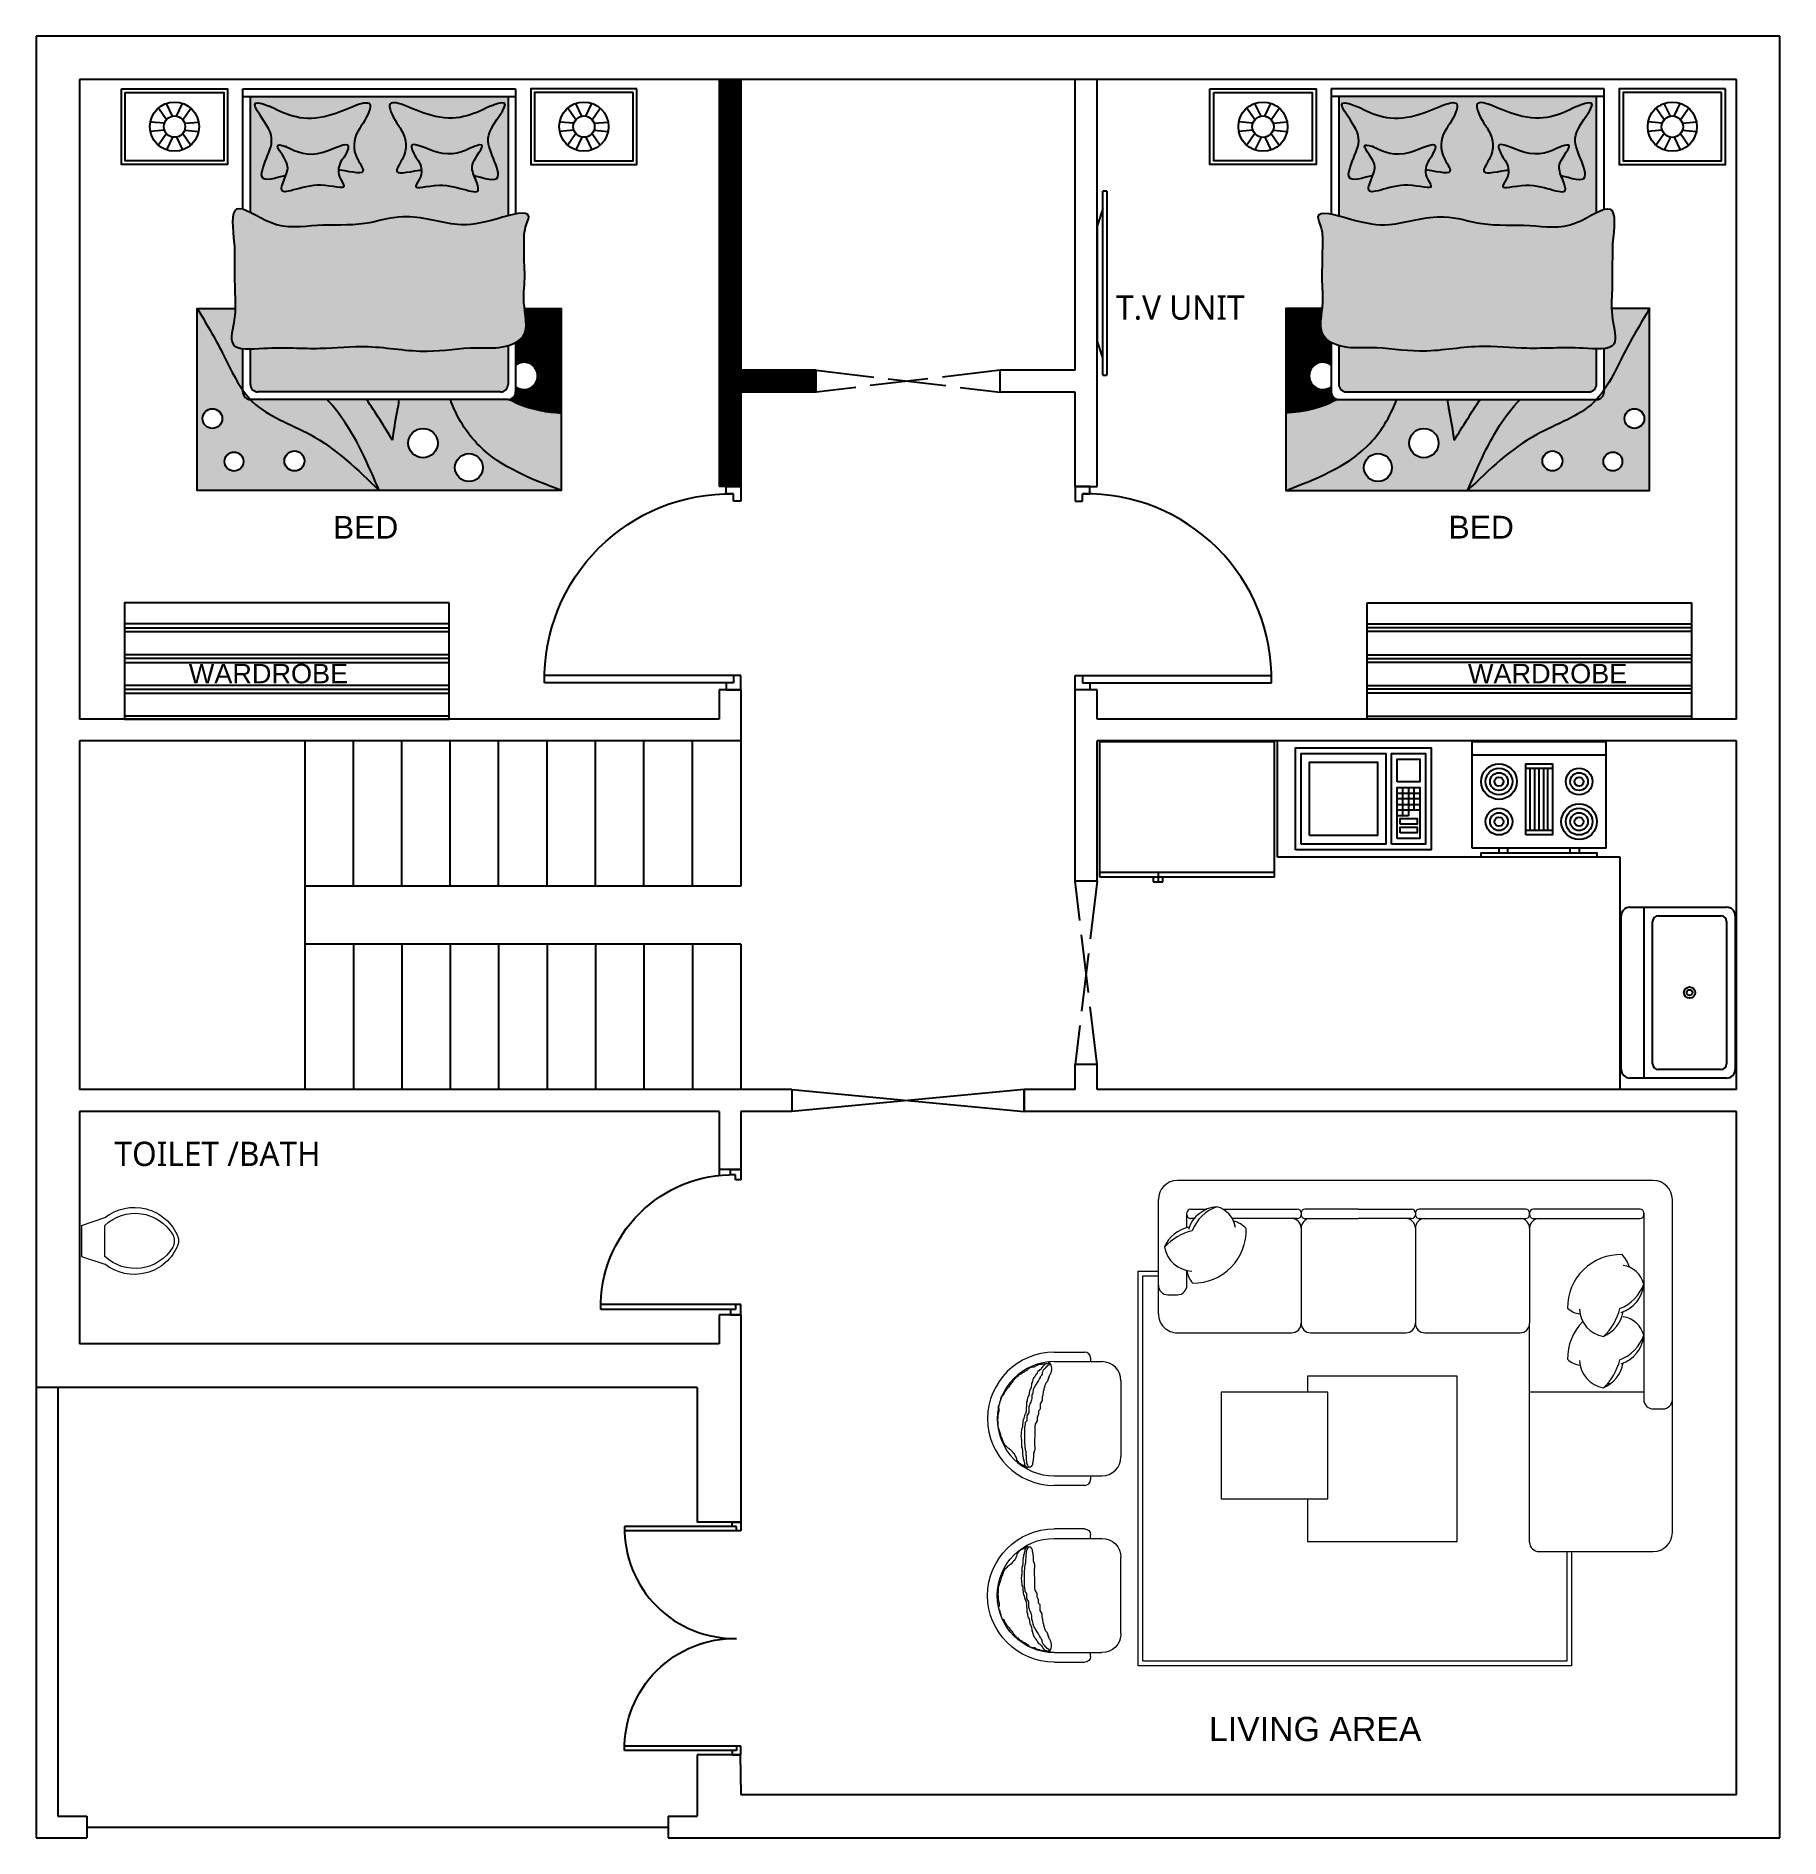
# Model space of a CAD drawing. Header units: inches. Extents: x 683 to 1043, y 445 to 817.
import ezdxf

# ---------------------------------------------------------------- set-up
doc = ezdxf.new("R2010")
doc.units = ezdxf.units.IN
doc.header["$MEASUREMENT"] = 0
doc.linetypes.add('ACAD_ISO02W100', pattern=[15, 12, -3])
for name, color, linetype in [('BLOCK', 1, 'Continuous'), ('DOOR', 3, 'Continuous'), ('stair', 203, 'Continuous'), ('TEXT', 11, 'Continuous')]:
    doc.layers.add(name, color=color, linetype=linetype)
for name, color, linetype, lineweight in [('ceiling', 144, 'Continuous', 18), ('FURN', 191, 'Continuous', 13), ('revised plan$0$fixtures', 67, 'Continuous', 5)]:
    doc.layers.add(name, color=color, linetype=linetype, lineweight=lineweight)
doc.layers.add('wall', color=70, linetype='Continuous', plot=False)
doc.styles.get("Standard").update_dxf_attribs({"font": 'arial.ttf'})
pattern_1 = [(135, (2309.604579, 252.7591864), (-0.001768876187, -0.001768876187), [])]

msp = doc.modelspace()

# ---------------------------------------------------------------- texts
for s, width, gutter_width, insert, char_height, attachment_point in [('BED', 15.6128, 0.0313, (988.57, 718.18), 4.695, 3), ('WARDROBE', 16.7899, 1, (715.03, 687.61), 4, 1), ('WARDROBE', 16.7899, 1, (1011.99, 687.61), 4, 3)]:
    msp.add_mtext_dynamic_manual_height_columns(s, width=width, gutter_width=gutter_width, heights=[0], dxfattribs=dict(insert=insert, char_height=char_height, attachment_point=attachment_point))
at = {"layer": 'TEXT', "color": 241, "lineweight": 30, "true_color": 0xf7abae, "insert": (944.22, 763.68), "char_height": 5, "attachment_point": 3}
msp.add_mtext_dynamic_manual_height_columns('\\A1;\\pxqc;{\\fYu Gothic UI|b0|i0|c128|p34;\\C6;T.V UNIT}', width=49, gutter_width=1, heights=[0], dxfattribs=at)
at = {"layer": 'TEXT', "lineweight": 30, "char_height": 5}
for s, width, gutter_width, heights, insert, attachment_point in [('\\A1;{\\fYu Gothic UI|b0|i0|c0|p34;\\C6;TOILET /BATH}', 49, 1, [0], (699.7, 588.96), 1), ('\\pxqc;LIVING AREA', 63.0878, 12.5, [13.53], (979.1, 470.23), 3)]:
    msp.add_mtext_dynamic_manual_height_columns(s, width=width, gutter_width=gutter_width, heights=heights, dxfattribs=dict(at, insert=insert, attachment_point=attachment_point))

# ---------------------------------------------------------------- blocks, each defined once
blk = doc.blocks.new('121')
for p, q in [((72.05, 349.04), (72.05, 346.04)), ((73.55, 349.04), (72.05, 349.04)), ((72.05, 346.04), (75.05, 346.04)), ((73.55, 347.54), (73.55, 349.04)), ((75.05, 347.54), (73.55, 347.54)), ((75.05, 346.04), (75.05, 347.54))]:
    blk.add_line(p, q)
blk = doc.blocks.new('222')
for p, q in [((235.05, 347.54), (235.05, 386.54)), ((236.55, 347.54), (236.55, 386.54))]:
    blk.add_line(p, q)
blk.add_arc((235.8, 348.29), 38.26, 88.8767, 181.1233)
blk = doc.blocks.new('1.2')
at = {"layer": 'DOOR', "yscale": 0.7142857142855983, "zscale": 0.7142857142855983, "rotation": 270}
for name, p, xscale in [('121', (3458.44, 3468.09), 0.7142857142855983), ('222', (3458.44, 3246.59), -0.7142857142855983), ('121', (3458.44, 3335.16), -0.7142857142855983)]:
    blk.add_blockref(name, p, dxfattribs=dict(at, xscale=xscale))
blk = doc.blocks.new('*U8')
for p, q in [((-0.26, -0.84), (-1.06, 0.84)), ((0.26, -0.84), (1.06, 0.84))]:
    blk.add_line(p, q)
blk = doc.blocks.new('*U9')
at = {"color": 0, "linetype": 'ByBlock', "lineweight": -2, "transparency": 16777216}
for p, rotation in [((110.13, 204.06), 59.99999999999999), ((113.99, 204.06), 299.9999999999999), ((110.13, 201.83), 120), ((113.99, 201.83), 240), ((112.06, 200.72), 180)]:
    blk.add_blockref('*U8', p, dxfattribs=dict(at, rotation=rotation))
blk.add_blockref('*U8', (112.06, 205.18), dxfattribs=at)
blk = doc.blocks.new('*U10')
for p, q in [((-0.26, -0.84), (-1.06, 0.84)), ((0.26, -0.84), (1.06, 0.84))]:
    blk.add_line(p, q)
blk = doc.blocks.new('*U11')
at = {"color": 0, "linetype": 'ByBlock', "lineweight": -2, "transparency": 16777216}
for p, rotation in [((110.13, 204.06), 59.99999999999999), ((113.99, 204.06), 299.9999999999999), ((110.13, 201.83), 120), ((113.99, 201.83), 240), ((112.06, 200.72), 180)]:
    blk.add_blockref('*U10', p, dxfattribs=dict(at, rotation=rotation))
blk.add_blockref('*U10', (112.06, 205.18), dxfattribs=at)
blk = doc.blocks.new('0')
at = {"true_color": 0x636466}
h = blk.add_hatch(dxfattribs=at)
h.set_pattern_fill('ANSI31', color=251, scale=0.020013, angle=90)
h.set_pattern_definition(pattern_1)
edge = h.paths.add_edge_path()
edge.add_line((2131.08, 446.8), (2131.08, 441.97))
edge.add_spline(control_points=[(2131.08, 441.97), (2132.43, 442.13), (2134.32, 442.47), (2135.34, 441.19), (2135.56, 440.79)], knot_values=[2789.28083, 2789.28083, 2789.28083, 2789.28083, 2975.331718, 3042.519417, 3042.519417, 3042.519417, 3042.519417], degree=3, periodic=0)
edge.add_line((2135.56, 440.79), (2138.52, 440.79))
edge.add_arc((2139.96, 441.89), 1.8, -37.5151, 217.5151, ccw=False)
edge.add_line((2141.39, 440.79), (2142.08, 440.79))
edge.add_arc((2142.08, 439.79), 1, 10.881, 90, ccw=False)
edge.add_spline(control_points=[(2143.06, 439.98), (2143.76, 441.27), (2144.59, 443.56), (2144.78, 445.88), (2144.85, 446.8)], knot_values=[727.53483, 727.53483, 727.53483, 727.53483, 939.855833, 1077.41913, 1077.41913, 1077.41913, 1077.41913], degree=3, periodic=0)
edge.add_line((2144.85, 446.8), (2131.08, 446.8))
h = blk.add_hatch(dxfattribs=at)
h.set_pattern_fill('ANSI31', color=251, scale=0.020013, angle=90)
h.set_pattern_definition(pattern_1)
edge = h.paths.add_edge_path(flags=17)
edge.add_spline(control_points=[(2136.37, 404.77), (2136.29, 404.18), (2135.79, 402.83), (2133.13, 403.64), (2131.53, 403.76), (2131.08, 403.78)], knot_values=[4821.793161, 4821.793161, 4821.793161, 4821.793161, 4908.130436, 5071.210333, 5138.877351, 5138.877351, 5138.877351, 5138.877351], degree=3, periodic=0)
edge.add_line((2131.08, 403.78), (2131.08, 398.77))
edge.add_spline(control_points=[(2131.08, 398.77), (2132.96, 399.89), (2136.43, 401.97), (2140.33, 403.71), (2141.83, 404.77)], knot_values=[0, 0, 0, 0, 332.374543, 611.328775, 611.328775, 611.328775, 611.328775], degree=3, periodic=0)
edge.add_line((2141.83, 404.77), (2136.37, 404.77))
edge = h.paths.add_edge_path()
edge.add_spline(control_points=[(2141.83, 404.77), (2140.33, 403.71), (2136.43, 401.97), (2132.96, 399.89), (2131.08, 398.77)], knot_values=[0, 0, 0, 0, 278.954232, 611.328775, 611.328775, 611.328775, 611.328775], degree=3, periodic=0)
edge.add_line((2131.08, 398.77), (2155.09, 398.77))
edge.add_line((2155.09, 398.77), (2155.09, 422.78))
edge.add_spline(control_points=[(2155.09, 422.78), (2152.35, 419.96), (2147.58, 415.06), (2145.3, 407.96), (2143.19, 405.88), (2143.08, 405.78)], knot_values=[693.453335, 693.453335, 693.453335, 693.453335, 1279.815239, 1714.508173, 1738.044073, 1738.044073, 1738.044073, 1738.044073], degree=3, periodic=0)
edge.add_line((2143.08, 405.78), (2143.08, 405.77))
edge.add_arc((2142.08, 405.77), 1, 270, 360, ccw=False)
edge.add_line((2142.08, 404.77), (2141.83, 404.77))
h.paths.add_polyline_path([(2145.59, 402.07, -1), (2145.59, 399.47, -1)], flags=16)
h.paths.add_polyline_path([(2151.27, 404.86, -1), (2151.27, 402.37, -1)], flags=16)
h.paths.add_polyline_path([(2151.19, 412.91, -1), (2151.19, 410.27, -1)], flags=16)
edge = h.paths.add_edge_path(flags=17)
edge.add_spline(control_points=[(2155.09, 422.78), (2152.15, 421.52), (2147.86, 419.69), (2144.13, 416.9), (2143.08, 415.86)], knot_values=[0, 0, 0, 0, 476.826923, 695.859963, 695.859963, 695.859963, 695.859963], degree=3, periodic=0)
edge.add_line((2143.08, 415.86), (2143.08, 405.78))
edge.add_spline(control_points=[(2143.08, 405.78), (2143.19, 405.88), (2145.3, 407.96), (2147.58, 415.06), (2152.35, 419.96), (2155.09, 422.78)], knot_values=[693.453335, 693.453335, 693.453335, 693.453335, 716.989235, 1151.682168, 1738.044073, 1738.044073, 1738.044073, 1738.044073], degree=3, periodic=0)
edge = h.paths.add_edge_path()
edge.add_spline(control_points=[(2148.45, 424.54), (2146.63, 423.43), (2144.8, 422.31), (2143.08, 421.11)], knot_values=[0, 0, 0, 0, 318.054415, 318.054415, 318.054415, 318.054415], degree=3, periodic=0)
edge.add_line((2143.08, 421.11), (2143.08, 415.86))
edge.add_spline(control_points=[(2143.08, 415.86), (2144.13, 416.9), (2147.86, 419.69), (2152.15, 421.52), (2155.09, 422.78)], knot_values=[0, 0, 0, 0, 219.03304, 695.859963, 695.859963, 695.859963, 695.859963], degree=3, periodic=0)
edge.add_line((2155.09, 422.78), (2155.09, 446.8))
edge.add_spline(control_points=[(2155.09, 446.8), (2153.57, 442.84), (2151.17, 436.57), (2145.38, 432.98), (2143.08, 432.17)], knot_values=[0, 0, 0, 0, 614.652465, 974.867749, 974.867749, 974.867749, 974.867749], degree=3, periodic=0)
edge.add_line((2143.08, 432.17), (2143.08, 425.42))
edge.add_spline(control_points=[(2143.08, 425.42), (2143.43, 425.38), (2143.97, 425.3), (2145.74, 424.94), (2147.19, 424.72), (2148.45, 424.54)], knot_values=[0, 0, 0, 0, 51.727101, 81.552593, 271.356803, 271.356803, 271.356803, 271.356803], degree=3, periodic=0)
h.paths.add_polyline_path([(2148.83, 430.5, -1), (2148.83, 426.62, -1)], flags=16)
h.paths.add_polyline_path([(2152.06, 436.46, -1), (2152.06, 432.78, -1)], flags=16)
edge = h.paths.add_edge_path(flags=16)
edge.add_spline(control_points=[(2148.45, 424.54), (2147.19, 424.72), (2145.74, 424.94), (2143.97, 425.3), (2143.43, 425.38), (2143.08, 425.42)], knot_values=[0, 0, 0, 0, 189.80421, 219.629702, 271.356803, 271.356803, 271.356803, 271.356803], degree=3, periodic=0)
edge.add_line((2143.08, 425.42), (2143.08, 421.11))
edge.add_spline(control_points=[(2143.08, 421.11), (2144.8, 422.31), (2146.63, 423.43), (2148.45, 424.54)], knot_values=[0, 0, 0, 0, 318.054415, 318.054415, 318.054415, 318.054415], degree=3, periodic=0)
edge = h.paths.add_edge_path()
edge.add_spline(control_points=[(2144.85, 446.8), (2144.78, 445.88), (2144.59, 443.56), (2143.76, 441.27), (2143.06, 439.98)], knot_values=[727.53483, 727.53483, 727.53483, 727.53483, 865.098128, 1077.41913, 1077.41913, 1077.41913, 1077.41913], degree=3, periodic=0)
edge.add_arc((2142.08, 439.79), 1, 360, 370.881, ccw=False)
edge.add_line((2143.08, 439.79), (2143.08, 432.17))
edge.add_spline(control_points=[(2143.08, 432.17), (2145.38, 432.98), (2151.17, 436.57), (2153.57, 442.84), (2155.09, 446.8)], knot_values=[0, 0, 0, 0, 360.215284, 974.867749, 974.867749, 974.867749, 974.867749], degree=3, periodic=0)
edge.add_line((2155.09, 446.8), (2144.85, 446.8))
at = {"true_color": 0xfecc66}
h = blk.add_hatch(dxfattribs=at)
h.set_pattern_fill('ANSI31', color=31, scale=0.020013, angle=90)
h.set_pattern_definition(pattern_1)
edge = h.paths.add_edge_path()
edge.add_spline(control_points=[(2122.53, 403.65), (2120.44, 403.42), (2116.16, 402.94), (2120.93, 409.16), (2119.82, 414.53), (2120.31, 420.55), (2118.2, 426.53), (2120.48, 432.82), (2119.65, 437.18), (2117.74, 443.27), (2120.76, 441.81), (2122.79, 441.95), (2124.91, 441.9), (2127.39, 442.08), (2130.38, 441.57), (2135.03, 442.91), (2136.44, 438.64), (2136.05, 434.47), (2137.19, 428.63), (2135.73, 421.87), (2136.56, 414.42), (2136.04, 409.32), (2136.78, 402.53), (2132.07, 403.96), (2128.99, 403.68), (2125.61, 403.71), (2123.59, 403.67), (2122.53, 403.65)], knot_values=[0, 0, 0, 0, 4.574379, 9.367367, 15.541323, 21.852769, 26.952004, 34.232086, 39.564772, 43.691127, 45.133595, 47.628717, 50.096415, 51.401957, 55.063688, 59.543973, 63.042275, 66.064642, 72.519405, 80.345138, 86.712217, 94.135755, 98.224204, 101.487848, 105.37803, 108.254572, 111.459059, 111.459059, 111.459059, 111.459059], degree=3, periodic=0)
at = {"true_color": 0xcd6928}
h = blk.add_hatch(dxfattribs=at)
h.set_pattern_fill('ANSI31', color=32, scale=0.020013, angle=90)
h.set_pattern_definition(pattern_1)
edge = h.paths.add_edge_path()
edge.add_line((2103.06, 439.79), (2103.06, 405.77))
edge.add_line((2103.06, 405.77), (2118.39, 405.77))
edge.add_spline(control_points=[(2118.39, 405.77), (2118.8, 406.58), (2120.78, 409.88), (2119.82, 414.53), (2120.31, 420.55), (2118.2, 426.53), (2120.48, 432.82), (2119.8, 436.38), (2118.95, 439.32), (2118.82, 439.79)], knot_values=[344.479499, 344.479499, 344.479499, 344.479499, 468.074638, 776.578864, 1091.953253, 1346.755159, 1710.530989, 1976.998096, 2029.16686, 2029.16686, 2029.16686, 2029.16686], degree=3, periodic=0)
edge.add_line((2118.82, 439.79), (2103.06, 439.79))
edge = h.paths.add_edge_path()
edge.add_spline(control_points=[(2104.45, 408.52), (2105.45, 410.55), (2107.28, 414.38), (2102.29, 422.94), (2106.3, 420.9), (2108.11, 419.58), (2110.34, 419), (2113.66, 421.59), (2113.07, 419.37), (2112.81, 417.61)], knot_values=[0, 0, 0, 0, 254.538002, 433.821692, 527.651335, 543.76088, 655.984421, 725.984478, 843.480711, 843.480711, 843.480711, 843.480711], degree=3, periodic=0)
edge.add_spline(control_points=[(2112.81, 417.61), (2112.81, 417.61), (2112.81, 417.61), (2112.81, 417.61), (2112.8, 417.54), (2112.79, 417.47), (2112.78, 417.39)], knot_values=[843.480711, 843.480711, 843.480711, 843.480711, 843.488955, 843.488955, 843.488955, 848.372792, 848.372792, 848.372792, 848.372792], degree=3, periodic=0)
edge.add_spline(control_points=[(2112.78, 417.39), (2113.07, 417.38), (2113.85, 417.48), (2115.7, 418.92), (2113.78, 413.91), (2116.97, 408.97), (2114.12, 410.21), (2113.49, 410.45)], knot_values=[587.518084, 587.518084, 587.518084, 587.518084, 629.745045, 696.945099, 848.499951, 1109.865128, 1202.770022, 1202.770022, 1202.770022, 1202.770022], degree=3, periodic=0)
edge.add_spline(control_points=[(2113.49, 410.45), (2113.52, 410.35), (2113.55, 410.26), (2113.58, 410.16), (2113.58, 410.16), (2113.58, 410.16), (2113.58, 410.16)], knot_values=[1003.387935, 1003.387935, 1003.387935, 1003.387935, 1011.567309, 1011.567309, 1011.567309, 1011.575996, 1011.575996, 1011.575996, 1011.575996], degree=3, periodic=0)
edge.add_spline(control_points=[(2113.58, 410.16), (2114.06, 408.41), (2114.56, 406.46), (2110.21, 408.38), (2107.7, 409.09), (2102.96, 404.75), (2104.45, 408.52), (2104.32, 408.19), (2104.45, 408.52)], knot_values=[1011.575996, 1011.575996, 1011.575996, 1011.575996, 1156.109508, 1254.207982, 1356.157323, 1468.83941, 1514.736098, 1520.638885, 1520.638885, 1520.638885, 1520.638885], degree=3, periodic=0)
edge = h.paths.add_edge_path()
edge.add_spline(control_points=[(2112.81, 428.13), (2113.07, 426.38), (2113.66, 424.15), (2110.34, 426.74), (2108.11, 426.17), (2106.3, 424.85), (2102.29, 422.8), (2107.28, 431.36), (2105.45, 435.2), (2104.45, 437.23)], knot_values=[0, 0, 0, 0, 117.496233, 187.496289, 299.719831, 315.829376, 409.659019, 588.942709, 843.480711, 843.480711, 843.480711, 843.480711], degree=3, periodic=0)
edge.add_spline(control_points=[(2104.45, 437.23), (2104.32, 437.55), (2104.45, 437.23), (2102.96, 441), (2107.7, 436.66), (2110.21, 437.37), (2114.56, 439.29), (2114.06, 437.33), (2113.58, 435.59)], knot_values=[1011.575996, 1011.575996, 1011.575996, 1011.575996, 1017.478782, 1063.375471, 1176.057557, 1278.006898, 1376.105372, 1520.638885, 1520.638885, 1520.638885, 1520.638885], degree=3, periodic=0)
edge.add_spline(control_points=[(2113.58, 435.59), (2113.55, 435.49), (2113.52, 435.39), (2113.49, 435.29)], knot_values=[1003.387935, 1003.387935, 1003.387935, 1003.387935, 1011.567309, 1011.567309, 1011.567309, 1011.567309], degree=3, periodic=0)
edge.add_spline(control_points=[(2113.49, 435.29), (2114.12, 435.53), (2116.97, 436.78), (2113.78, 431.84), (2115.7, 426.82), (2113.85, 428.27), (2113.07, 428.37), (2112.78, 428.35)], knot_values=[587.518084, 587.518084, 587.518084, 587.518084, 680.422978, 941.788155, 1093.343007, 1160.543061, 1202.770022, 1202.770022, 1202.770022, 1202.770022], degree=3, periodic=0)
edge.add_spline(control_points=[(2112.78, 428.35), (2112.79, 428.28), (2112.8, 428.21), (2112.81, 428.13), (2112.81, 428.13), (2112.81, 428.13), (2112.81, 428.13)], knot_values=[843.480711, 843.480711, 843.480711, 843.480711, 848.364547, 848.364547, 848.364547, 848.372792, 848.372792, 848.372792, 848.372792], degree=3, periodic=0)
edge = h.paths.add_edge_path()
edge.add_spline(control_points=[(2135.96, 439.79), (2136.07, 439.4), (2136.37, 437.88), (2136.05, 434.47), (2137.19, 428.63), (2135.73, 421.87), (2136.56, 414.42), (2136.12, 410.07), (2136.4, 406.34), (2136.41, 405.77)], knot_values=[3093.405491, 3093.405491, 3093.405491, 3093.405491, 3150.137131, 3301.160685, 3623.696468, 4014.737732, 4332.892082, 4703.83619, 4776.652613, 4776.652613, 4776.652613, 4776.652613], degree=3, periodic=0)
edge.add_line((2136.41, 405.77), (2141.08, 405.77))
edge.add_arc((2141.08, 406.77), 1, 270, 360)
edge.add_line((2142.08, 406.77), (2142.08, 438.79))
edge.add_arc((2141.08, 438.79), 1, 360, 450)
edge.add_line((2141.08, 439.79), (2135.96, 439.79))
at = {"true_color": 0xc8c92d}
h = blk.add_hatch(dxfattribs=at)
h.set_pattern_fill('ANSI31', color=52, scale=0.020013, angle=90)
h.set_pattern_definition(pattern_1)
edge = h.paths.add_edge_path()
edge.add_spline(control_points=[(2112.15, 435.08), (2112.24, 435.06), (2112.33, 435.05), (2112.42, 435.05)], knot_values=[1259.61544, 1259.61544, 1259.61544, 1259.61544, 1273.358189, 1273.358189, 1273.358189, 1273.358189], degree=3, periodic=0)
edge.add_spline(control_points=[(2112.15, 435.08), (2112.11, 435.08), (2112.07, 435.09), (2112.03, 435.1)], knot_values=[1273.358189, 1273.358189, 1273.358189, 1273.358189, 1279.096534, 1279.096534, 1279.096534, 1279.096534], degree=3, periodic=0)
edge.add_spline(control_points=[(2112.03, 435.1), (2111.97, 435.12), (2111.92, 435.14), (2111.86, 435.16)], knot_values=[1279.096534, 1279.096534, 1279.096534, 1279.096534, 1287.123988, 1287.123988, 1287.123988, 1287.123988], degree=3, periodic=0)
edge.add_spline(control_points=[(2111.86, 435.16), (2111.82, 435.17), (2111.77, 435.19), (2111.73, 435.21)], knot_values=[1287.123988, 1287.123988, 1287.123988, 1287.123988, 1292.792324, 1292.792324, 1292.792324, 1292.792324], degree=3, periodic=0)
edge.add_spline(control_points=[(2111.73, 435.21), (2111.66, 435.24), (2111.5, 435.32), (2111.32, 435.42), (2111.22, 435.48)], knot_values=[1292.792324, 1292.792324, 1292.792324, 1292.792324, 1301.91103, 1313.330222, 1313.330222, 1313.330222, 1313.330222], degree=3, periodic=0)
edge.add_spline(control_points=[(2111.22, 435.48), (2110.96, 435.64), (2110.69, 435.83), (2110.44, 435.99)], knot_values=[1313.330222, 1313.330222, 1313.330222, 1313.330222, 1342.638809, 1342.638809, 1342.638809, 1342.638809], degree=3, periodic=0)
edge.add_spline(control_points=[(2110.44, 435.99), (2110.38, 436.03), (2110.32, 436.06), (2110.27, 436.1)], knot_values=[1342.638809, 1342.638809, 1342.638809, 1342.638809, 1349.496823, 1349.496823, 1349.496823, 1349.496823], degree=3, periodic=0)
edge.add_spline(control_points=[(2110.27, 436.1), (2110.21, 436.14), (2110.15, 436.17), (2110.09, 436.21)], knot_values=[1349.496823, 1349.496823, 1349.496823, 1349.496823, 1357.170205, 1357.170205, 1357.170205, 1357.170205], degree=3, periodic=0)
edge.add_spline(control_points=[(2110.09, 436.21), (2110.03, 436.24), (2109.97, 436.27), (2109.92, 436.3)], knot_values=[1357.170205, 1357.170205, 1357.170205, 1357.170205, 1365.207313, 1365.207313, 1365.207313, 1365.207313], degree=3, periodic=0)
edge.add_spline(control_points=[(2109.92, 436.3), (2109.89, 436.31), (2109.86, 436.32), (2109.84, 436.33)], knot_values=[1365.207313, 1365.207313, 1365.207313, 1365.207313, 1369.466944, 1369.466944, 1369.466944, 1369.466944], degree=3, periodic=0)
edge.add_spline(control_points=[(2109.84, 436.33), (2109.82, 436.34), (2109.8, 436.35), (2109.78, 436.35)], knot_values=[1369.466944, 1369.466944, 1369.466944, 1369.466944, 1372.452827, 1372.452827, 1372.452827, 1372.452827], degree=3, periodic=0)
edge.add_spline(control_points=[(2109.78, 436.35), (2109.77, 436.36), (2109.75, 436.37), (2109.73, 436.37)], knot_values=[1372.452827, 1372.452827, 1372.452827, 1372.452827, 1375.320701, 1375.320701, 1375.320701, 1375.320701], degree=3, periodic=0)
edge.add_spline(control_points=[(2109.73, 436.37), (2109.72, 436.37), (2109.71, 436.37), (2109.7, 436.38)], knot_values=[1375.320701, 1375.320701, 1375.320701, 1375.320701, 1377.304076, 1377.304076, 1377.304076, 1377.304076], degree=3, periodic=0)
edge.add_spline(control_points=[(2109.7, 436.38), (2109.68, 436.38), (2109.67, 436.38), (2109.65, 436.38)], knot_values=[1377.304076, 1377.304076, 1377.304076, 1377.304076, 1380.949737, 1380.949737, 1380.949737, 1380.949737], degree=3, periodic=0)
edge.add_spline(control_points=[(2109.65, 436.38), (2109.65, 436.38), (2109.64, 436.38), (2109.64, 436.38)], knot_values=[1380.949737, 1380.949737, 1380.949737, 1380.949737, 1381.954357, 1381.954357, 1381.954357, 1381.954357], degree=3, periodic=0)
edge.add_spline(control_points=[(2109.64, 436.38), (2109.63, 436.38), (2109.62, 436.38), (2109.62, 436.38)], knot_values=[1381.954357, 1381.954357, 1381.954357, 1381.954357, 1383.382809, 1383.382809, 1383.382809, 1383.382809], degree=3, periodic=0)
edge.add_spline(control_points=[(2109.62, 436.38), (2109.61, 436.38), (2109.61, 436.38), (2109.61, 436.38)], knot_values=[1383.382809, 1383.382809, 1383.382809, 1383.382809, 1384.3822, 1384.3822, 1384.3822, 1384.3822], degree=3, periodic=0)
edge.add_spline(control_points=[(2109.61, 436.38), (2109.6, 436.38), (2109.59, 436.38), (2109.58, 436.38)], knot_values=[1384.3822, 1384.3822, 1384.3822, 1384.3822, 1386.455302, 1386.455302, 1386.455302, 1386.455302], degree=3, periodic=0)
edge.add_spline(control_points=[(2109.58, 436.38), (2109.58, 436.38), (2109.58, 436.38), (2109.57, 436.38)], knot_values=[1386.455302, 1386.455302, 1386.455302, 1386.455302, 1387.170626, 1387.170626, 1387.170626, 1387.170626], degree=3, periodic=0)
edge.add_spline(control_points=[(2109.57, 436.38), (2109.57, 436.37), (2109.57, 436.37), (2109.56, 436.37)], knot_values=[1387.170626, 1387.170626, 1387.170626, 1387.170626, 1388.172968, 1388.172968, 1388.172968, 1388.172968], degree=3, periodic=0)
edge.add_spline(control_points=[(2109.56, 436.37), (2109.56, 436.37), (2109.56, 436.37), (2109.56, 436.37)], knot_values=[1388.172968, 1388.172968, 1388.172968, 1388.172968, 1388.885796, 1388.885796, 1388.885796, 1388.885796], degree=3, periodic=0)
edge.add_spline(control_points=[(2109.56, 436.37), (2109.55, 436.37), (2109.55, 436.37), (2109.55, 436.36)], knot_values=[1388.885796, 1388.885796, 1388.885796, 1388.885796, 1389.891384, 1389.891384, 1389.891384, 1389.891384], degree=3, periodic=0)
edge.add_spline(control_points=[(2109.55, 436.36), (2109.54, 436.36), (2109.54, 436.36), (2109.54, 436.36)], knot_values=[1389.891384, 1389.891384, 1389.891384, 1389.891384, 1390.601987, 1390.601987, 1390.601987, 1390.601987], degree=3, periodic=0)
edge.add_spline(control_points=[(2109.54, 436.36), (2109.54, 436.36), (2109.54, 436.36), (2109.53, 436.35)], knot_values=[1390.601987, 1390.601987, 1390.601987, 1390.601987, 1391.38458, 1391.38458, 1391.38458, 1391.38458], degree=3, periodic=0)
edge.add_spline(control_points=[(2109.53, 436.35), (2109.53, 436.35), (2109.53, 436.35), (2109.53, 436.35)], knot_values=[1391.38458, 1391.38458, 1391.38458, 1391.38458, 1392.31908, 1392.31908, 1392.31908, 1392.31908], degree=3, periodic=0)
edge.add_spline(control_points=[(2109.53, 436.35), (2109.52, 436.35), (2109.52, 436.34), (2109.52, 436.34)], knot_values=[1392.31908, 1392.31908, 1392.31908, 1392.31908, 1393.032855, 1393.032855, 1393.032855, 1393.032855], degree=3, periodic=0)
edge.add_spline(control_points=[(2109.52, 436.34), (2109.52, 436.34), (2109.52, 436.34), (2109.51, 436.33)], knot_values=[1393.032855, 1393.032855, 1393.032855, 1393.032855, 1394.037016, 1394.037016, 1394.037016, 1394.037016], degree=3, periodic=0)
edge.add_spline(control_points=[(2109.51, 436.33), (2109.51, 436.33), (2109.51, 436.33), (2109.51, 436.33)], knot_values=[1394.037016, 1394.037016, 1394.037016, 1394.037016, 1394.748699, 1394.748699, 1394.748699, 1394.748699], degree=3, periodic=0)
edge.add_spline(control_points=[(2109.51, 436.33), (2109.51, 436.32), (2109.51, 436.32), (2109.5, 436.32)], knot_values=[1394.748699, 1394.748699, 1394.748699, 1394.748699, 1395.661376, 1395.661376, 1395.661376, 1395.661376], degree=3, periodic=0)
edge.add_spline(control_points=[(2109.5, 436.32), (2109.5, 436.32), (2109.5, 436.31), (2109.5, 436.31)], knot_values=[1395.661376, 1395.661376, 1395.661376, 1395.661376, 1396.465419, 1396.465419, 1396.465419, 1396.465419], degree=3, periodic=0)
edge.add_spline(control_points=[(2109.5, 436.31), (2109.5, 436.31), (2109.5, 436.3), (2109.49, 436.3)], knot_values=[1396.465419, 1396.465419, 1396.465419, 1396.465419, 1397.539067, 1397.539067, 1397.539067, 1397.539067], degree=3, periodic=0)
edge.add_spline(control_points=[(2109.49, 436.3), (2109.49, 436.29), (2109.49, 436.29), (2109.49, 436.28)], knot_values=[1397.539067, 1397.539067, 1397.539067, 1397.539067, 1398.538819, 1398.538819, 1398.538819, 1398.538819], degree=3, periodic=0)
edge.add_spline(control_points=[(2109.49, 436.28), (2109.49, 436.28), (2109.49, 436.28), (2109.49, 436.27)], knot_values=[1398.538819, 1398.538819, 1398.538819, 1398.538819, 1399.568804, 1399.568804, 1399.568804, 1399.568804], degree=3, periodic=0)
edge.add_spline(control_points=[(2109.49, 436.27), (2109.48, 436.26), (2109.48, 436.26), (2109.48, 436.25)], knot_values=[1399.568804, 1399.568804, 1399.568804, 1399.568804, 1400.969018, 1400.969018, 1400.969018, 1400.969018], degree=3, periodic=0)
edge.add_spline(control_points=[(2109.48, 436.25), (2109.48, 436.25), (2109.48, 436.24), (2109.48, 436.24)], knot_values=[1400.969018, 1400.969018, 1400.969018, 1400.969018, 1401.974016, 1401.974016, 1401.974016, 1401.974016], degree=3, periodic=0)
edge.add_spline(control_points=[(2109.48, 436.24), (2109.48, 436.23), (2109.48, 436.22), (2109.48, 436.21)], knot_values=[1401.974016, 1401.974016, 1401.974016, 1401.974016, 1403.400843, 1403.400843, 1403.400843, 1403.400843], degree=3, periodic=0)
edge.add_spline(control_points=[(2109.48, 436.21), (2109.48, 436.2), (2109.48, 436.19), (2109.48, 436.18)], knot_values=[1403.400843, 1403.400843, 1403.400843, 1403.400843, 1404.906089, 1404.906089, 1404.906089, 1404.906089], degree=3, periodic=0)
edge.add_spline(control_points=[(2109.48, 436.18), (2109.48, 436.18), (2109.48, 436.17), (2109.48, 436.16)], knot_values=[1404.906089, 1404.906089, 1404.906089, 1404.906089, 1406.331918, 1406.331918, 1406.331918, 1406.331918], degree=3, periodic=0)
edge.add_spline(control_points=[(2109.48, 436.16), (2109.48, 436.14), (2109.48, 436.13), (2109.48, 436.11)], knot_values=[1406.331918, 1406.331918, 1406.331918, 1406.331918, 1408.344242, 1408.344242, 1408.344242, 1408.344242], degree=3, periodic=0)
edge.add_spline(control_points=[(2109.48, 436.11), (2109.48, 436.1), (2109.48, 436.09), (2109.49, 436.07), (2109.49, 436.07)], knot_values=[1408.344242, 1408.344242, 1408.344242, 1408.344242, 1410.085833, 1410.465288, 1410.465288, 1410.465288, 1410.465288], degree=3, periodic=0)
edge.add_spline(control_points=[(2109.49, 436.07), (2109.49, 436.04), (2109.5, 436), (2109.5, 435.97)], knot_values=[1410.465288, 1410.465288, 1410.465288, 1410.465288, 1414.19416, 1414.19416, 1414.19416, 1414.19416], degree=3, periodic=0)
edge.add_spline(control_points=[(2109.5, 435.97), (2109.52, 435.89), (2109.54, 435.81), (2109.57, 435.73)], knot_values=[1414.19416, 1414.19416, 1414.19416, 1414.19416, 1422.312823, 1422.312823, 1422.312823, 1422.312823], degree=3, periodic=0)
edge.add_spline(control_points=[(2109.57, 435.73), (2109.58, 435.68), (2109.6, 435.62), (2109.62, 435.57)], knot_values=[1422.312823, 1422.312823, 1422.312823, 1422.312823, 1427.859132, 1427.859132, 1427.859132, 1427.859132], degree=3, periodic=0)
edge.add_spline(control_points=[(2109.62, 435.57), (2109.65, 435.47), (2109.68, 435.38), (2109.7, 435.31)], knot_values=[1427.859132, 1427.859132, 1427.859132, 1427.859132, 1438.121276, 1438.121276, 1438.121276, 1438.121276], degree=3, periodic=0)
edge.add_spline(control_points=[(2109.73, 435.22), (2109.73, 435.24), (2109.72, 435.27), (2109.7, 435.31)], knot_values=[1438.121276, 1438.121276, 1438.121276, 1438.121276, 1444.44422, 1444.44422, 1444.44422, 1444.44422], degree=3, periodic=0)
edge.add_spline(control_points=[(2109.71, 435.22), (2109.72, 435.21), (2109.72, 435.21), (2109.73, 435.2)], knot_values=[1451.780726, 1451.780726, 1451.780726, 1451.780726, 1454.146654, 1454.146654, 1454.146654, 1454.146654], degree=3, periodic=0)
edge.add_spline(control_points=[(2109.71, 435.22), (2109.82, 434.99), (2109.94, 434.75), (2110.04, 434.52)], knot_values=[0, 0, 0, 0, 41.329831, 41.329831, 41.329831, 41.329831], degree=3, periodic=0)
edge.add_spline(control_points=[(2110.04, 434.52), (2110.12, 434.33), (2110.2, 434.14), (2110.28, 433.95)], knot_values=[41.329831, 41.329831, 41.329831, 41.329831, 73.439831, 73.439831, 73.439831, 73.439831], degree=3, periodic=0)
edge.add_spline(control_points=[(2110.28, 433.95), (2110.34, 433.78), (2110.4, 433.6), (2110.46, 433.41)], knot_values=[73.439831, 73.439831, 73.439831, 73.439831, 103.324577, 103.324577, 103.324577, 103.324577], degree=3, periodic=0)
edge.add_spline(control_points=[(2110.46, 433.41), (2110.49, 433.3), (2110.52, 433.19), (2110.55, 433.07)], knot_values=[103.324577, 103.324577, 103.324577, 103.324577, 121.427646, 121.427646, 121.427646, 121.427646], degree=3, periodic=0)
edge.add_spline(control_points=[(2110.55, 433.07), (2110.58, 432.93), (2110.61, 432.78), (2110.63, 432.62)], knot_values=[121.427646, 121.427646, 121.427646, 121.427646, 144.654407, 144.654407, 144.654407, 144.654407], degree=3, periodic=0)
edge.add_spline(control_points=[(2110.63, 432.62), (2110.64, 432.5), (2110.66, 432.38), (2110.66, 432.26)], knot_values=[144.654407, 144.654407, 144.654407, 144.654407, 162.4692, 162.4692, 162.4692, 162.4692], degree=3, periodic=0)
edge.add_spline(control_points=[(2110.66, 432.26), (2110.67, 432.11), (2110.68, 431.96), (2110.67, 431.81)], knot_values=[162.4692, 162.4692, 162.4692, 162.4692, 183.599398, 183.599398, 183.599398, 183.599398], degree=3, periodic=0)
edge.add_spline(control_points=[(2110.67, 431.81), (2110.67, 431.67), (2110.66, 431.52), (2110.64, 431.37)], knot_values=[183.599398, 183.599398, 183.599398, 183.599398, 203.627325, 203.627325, 203.627325, 203.627325], degree=3, periodic=0)
edge.add_spline(control_points=[(2110.64, 431.37), (2110.62, 431.22), (2110.6, 431.08), (2110.57, 430.93)], knot_values=[203.627325, 203.627325, 203.627325, 203.627325, 222.401346, 222.401346, 222.401346, 222.401346], degree=3, periodic=0)
edge.add_spline(control_points=[(2110.57, 430.93), (2110.54, 430.75), (2110.49, 430.57), (2110.44, 430.38), (2110.44, 430.38)], knot_values=[222.401346, 222.401346, 222.401346, 222.401346, 244.356482, 244.679487, 244.679487, 244.679487, 244.679487], degree=3, periodic=0)
edge.add_spline(control_points=[(2110.44, 430.38), (2110.4, 430.24), (2110.35, 430.09), (2110.3, 429.94)], knot_values=[244.679487, 244.679487, 244.679487, 244.679487, 261.739538, 261.739538, 261.739538, 261.739538], degree=3, periodic=0)
edge.add_spline(control_points=[(2110.3, 429.94), (2110.23, 429.75), (2110.16, 429.56), (2110.09, 429.37)], knot_values=[261.739538, 261.739538, 261.739538, 261.739538, 283.309946, 283.309946, 283.309946, 283.309946], degree=3, periodic=0)
edge.add_spline(control_points=[(2110.09, 429.37), (2110, 429.15), (2109.91, 428.92), (2109.82, 428.71)], knot_values=[283.309946, 283.309946, 283.309946, 283.309946, 309.339263, 309.339263, 309.339263, 309.339263], degree=3, periodic=0)
edge.add_spline(control_points=[(2109.82, 428.71), (2109.78, 428.6), (2109.74, 428.49), (2109.7, 428.38)], knot_values=[309.339263, 309.339263, 309.339263, 309.339263, 322.755605, 322.755605, 322.755605, 322.755605], degree=3, periodic=0)
edge.add_spline(control_points=[(2109.7, 428.38), (2109.66, 428.29), (2109.62, 428.19), (2109.59, 428.1)], knot_values=[322.755605, 322.755605, 322.755605, 322.755605, 335.380302, 335.380302, 335.380302, 335.380302], degree=3, periodic=0)
edge.add_spline(control_points=[(2109.59, 428.1), (2109.56, 428.02), (2109.54, 427.94), (2109.51, 427.86)], knot_values=[335.380302, 335.380302, 335.380302, 335.380302, 346.92911, 346.92911, 346.92911, 346.92911], degree=3, periodic=0)
edge.add_spline(control_points=[(2109.51, 427.86), (2109.5, 427.8), (2109.48, 427.74), (2109.47, 427.69)], knot_values=[346.92911, 346.92911, 346.92911, 346.92911, 355.811438, 355.811438, 355.811438, 355.811438], degree=3, periodic=0)
edge.add_spline(control_points=[(2109.47, 427.69), (2109.45, 427.64), (2109.44, 427.58), (2109.43, 427.53)], knot_values=[355.811438, 355.811438, 355.811438, 355.811438, 364.953334, 364.953334, 364.953334, 364.953334], degree=3, periodic=0)
edge.add_spline(control_points=[(2109.43, 427.53), (2109.43, 427.5), (2109.42, 427.47), (2109.42, 427.44)], knot_values=[364.953334, 364.953334, 364.953334, 364.953334, 371.223616, 371.223616, 371.223616, 371.223616], degree=3, periodic=0)
edge.add_spline(control_points=[(2109.42, 427.44), (2109.42, 427.41), (2109.42, 427.39), (2109.42, 427.36)], knot_values=[371.223616, 371.223616, 371.223616, 371.223616, 376.358125, 376.358125, 376.358125, 376.358125], degree=3, periodic=0)
edge.add_spline(control_points=[(2109.42, 427.36), (2109.42, 427.35), (2109.42, 427.34), (2109.42, 427.33)], knot_values=[376.358125, 376.358125, 376.358125, 376.358125, 378.941825, 378.941825, 378.941825, 378.941825], degree=3, periodic=0)
edge.add_spline(control_points=[(2109.42, 427.33), (2109.42, 427.32), (2109.42, 427.31), (2109.42, 427.3)], knot_values=[378.941825, 378.941825, 378.941825, 378.941825, 381.251513, 381.251513, 381.251513, 381.251513], degree=3, periodic=0)
edge.add_spline(control_points=[(2109.42, 427.3), (2109.42, 427.29), (2109.42, 427.28), (2109.42, 427.27)], knot_values=[381.251513, 381.251513, 381.251513, 381.251513, 384.090112, 384.090112, 384.090112, 384.090112], degree=3, periodic=0)
edge.add_spline(control_points=[(2109.42, 427.27), (2109.42, 427.26), (2109.42, 427.25), (2109.43, 427.24)], knot_values=[384.090112, 384.090112, 384.090112, 384.090112, 386.390071, 386.390071, 386.390071, 386.390071], degree=3, periodic=0)
edge.add_spline(control_points=[(2109.43, 427.24), (2109.43, 427.23), (2109.43, 427.22), (2109.43, 427.21)], knot_values=[386.390071, 386.390071, 386.390071, 386.390071, 389.24015, 389.24015, 389.24015, 389.24015], degree=3, periodic=0)
edge.add_spline(control_points=[(2109.43, 427.21), (2109.44, 427.2), (2109.44, 427.19), (2109.44, 427.19)], knot_values=[389.24015, 389.24015, 389.24015, 389.24015, 391.531571, 391.531571, 391.531571, 391.531571], degree=3, periodic=0)
edge.add_spline(control_points=[(2109.44, 427.19), (2109.44, 427.18), (2109.45, 427.17), (2109.45, 427.17)], knot_values=[391.531571, 391.531571, 391.531571, 391.531571, 393.671937, 393.671937, 393.671937, 393.671937], degree=3, periodic=0)
edge.add_spline(control_points=[(2109.45, 427.17), (2109.45, 427.16), (2109.46, 427.15), (2109.46, 427.15)], knot_values=[393.671937, 393.671937, 393.671937, 393.671937, 395.965751, 395.965751, 395.965751, 395.965751], degree=3, periodic=0)
edge.add_spline(control_points=[(2109.46, 427.15), (2109.46, 427.14), (2109.46, 427.14), (2109.47, 427.14)], knot_values=[395.965751, 395.965751, 395.965751, 395.965751, 397.388279, 397.388279, 397.388279, 397.388279], degree=3, periodic=0)
edge.add_spline(control_points=[(2109.47, 427.14), (2109.47, 427.13), (2109.47, 427.13), (2109.48, 427.12)], knot_values=[397.388279, 397.388279, 397.388279, 397.388279, 399.167709, 399.167709, 399.167709, 399.167709], degree=3, periodic=0)
edge.add_spline(control_points=[(2109.48, 427.12), (2109.48, 427.12), (2109.48, 427.12), (2109.48, 427.11)], knot_values=[399.167709, 399.167709, 399.167709, 399.167709, 400.53536, 400.53536, 400.53536, 400.53536], degree=3, periodic=0)
edge.add_spline(control_points=[(2109.48, 427.11), (2109.49, 427.11), (2109.49, 427.11), (2109.49, 427.1)], knot_values=[400.53536, 400.53536, 400.53536, 400.53536, 401.685564, 401.685564, 401.685564, 401.685564], degree=3, periodic=0)
edge.add_spline(control_points=[(2109.49, 427.1), (2109.49, 427.1), (2109.5, 427.1), (2109.5, 427.1)], knot_values=[401.685564, 401.685564, 401.685564, 401.685564, 403.108159, 403.108159, 403.108159, 403.108159], degree=3, periodic=0)
edge.add_spline(control_points=[(2109.5, 427.1), (2109.5, 427.09), (2109.51, 427.09), (2109.51, 427.09)], knot_values=[403.108159, 403.108159, 403.108159, 403.108159, 404.257126, 404.257126, 404.257126, 404.257126], degree=3, periodic=0)
edge.add_spline(control_points=[(2109.51, 427.09), (2109.51, 427.09), (2109.52, 427.08), (2109.52, 427.08)], knot_values=[404.257126, 404.257126, 404.257126, 404.257126, 405.68195, 405.68195, 405.68195, 405.68195], degree=3, periodic=0)
edge.add_spline(control_points=[(2109.52, 427.08), (2109.52, 427.08), (2109.53, 427.08), (2109.53, 427.07)], knot_values=[405.68195, 405.68195, 405.68195, 405.68195, 406.829184, 406.829184, 406.829184, 406.829184], degree=3, periodic=0)
edge.add_spline(control_points=[(2109.53, 427.07), (2109.53, 427.07), (2109.54, 427.07), (2109.54, 427.07)], knot_values=[406.829184, 406.829184, 406.829184, 406.829184, 408.256103, 408.256103, 408.256103, 408.256103], degree=3, periodic=0)
edge.add_spline(control_points=[(2109.54, 427.07), (2109.55, 427.07), (2109.55, 427.06), (2109.56, 427.06)], knot_values=[408.256103, 408.256103, 408.256103, 408.256103, 409.977025, 409.977025, 409.977025, 409.977025], degree=3, periodic=0)
edge.add_spline(control_points=[(2109.56, 427.06), (2109.56, 427.06), (2109.56, 427.06), (2109.57, 427.06)], knot_values=[409.977025, 409.977025, 409.977025, 409.977025, 411.401772, 411.401772, 411.401772, 411.401772], degree=3, periodic=0)
edge.add_spline(control_points=[(2109.57, 427.06), (2109.57, 427.05), (2109.58, 427.05), (2109.59, 427.05)], knot_values=[411.401772, 411.401772, 411.401772, 411.401772, 413.423694, 413.423694, 413.423694, 413.423694], degree=3, periodic=0)
edge.add_spline(control_points=[(2109.59, 427.05), (2109.59, 427.05), (2109.6, 427.05), (2109.61, 427.04)], knot_values=[413.423694, 413.423694, 413.423694, 413.423694, 415.121639, 415.121639, 415.121639, 415.121639], degree=3, periodic=0)
edge.add_spline(control_points=[(2109.61, 427.04), (2109.61, 427.04), (2109.62, 427.04), (2109.63, 427.04), (2109.63, 427.04)], knot_values=[415.121639, 415.121639, 415.121639, 415.121639, 416.468824, 417.249268, 417.249268, 417.249268, 417.249268], degree=3, periodic=0)
edge.add_spline(control_points=[(2109.63, 427.04), (2109.64, 427.04), (2109.65, 427.04), (2109.66, 427.04)], knot_values=[417.249268, 417.249268, 417.249268, 417.249268, 419.554049, 419.554049, 419.554049, 419.554049], degree=3, periodic=0)
edge.add_spline(control_points=[(2109.66, 427.04), (2109.68, 427.04), (2109.71, 427.04), (2109.74, 427.04)], knot_values=[419.554049, 419.554049, 419.554049, 419.554049, 425.843894, 425.843894, 425.843894, 425.843894], degree=3, periodic=0)
edge.add_spline(control_points=[(2109.74, 427.04), (2109.75, 427.04), (2109.77, 427.04), (2109.78, 427.04)], knot_values=[425.843894, 425.843894, 425.843894, 425.843894, 428.684687, 428.684687, 428.684687, 428.684687], degree=3, periodic=0)
edge.add_spline(control_points=[(2109.78, 427.04), (2109.8, 427.05), (2109.83, 427.05), (2109.85, 427.06)], knot_values=[428.684687, 428.684687, 428.684687, 428.684687, 433.25541, 433.25541, 433.25541, 433.25541], degree=3, periodic=0)
edge.add_spline(control_points=[(2109.85, 427.06), (2109.88, 427.06), (2109.9, 427.07), (2109.92, 427.07)], knot_values=[433.25541, 433.25541, 433.25541, 433.25541, 437.55614, 437.55614, 437.55614, 437.55614], degree=3, periodic=0)
edge.add_spline(control_points=[(2109.92, 427.07), (2109.96, 427.08), (2110, 427.1), (2110.04, 427.11)], knot_values=[437.55614, 437.55614, 437.55614, 437.55614, 444.294596, 444.294596, 444.294596, 444.294596], degree=3, periodic=0)
edge.add_spline(control_points=[(2110.04, 427.11), (2110.08, 427.12), (2110.12, 427.13), (2110.15, 427.15)], knot_values=[444.294596, 444.294596, 444.294596, 444.294596, 450.153404, 450.153404, 450.153404, 450.153404], degree=3, periodic=0)
edge.add_spline(control_points=[(2110.15, 427.15), (2110.31, 427.21), (2110.47, 427.28), (2110.63, 427.36)], knot_values=[450.153404, 450.153404, 450.153404, 450.153404, 473.490736, 473.490736, 473.490736, 473.490736], degree=3, periodic=0)
edge.add_spline(control_points=[(2110.63, 427.36), (2110.73, 427.41), (2110.82, 427.47), (2110.91, 427.52)], knot_values=[473.490736, 473.490736, 473.490736, 473.490736, 487.182842, 487.182842, 487.182842, 487.182842], degree=3, periodic=0)
edge.add_spline(control_points=[(2110.91, 427.52), (2111.02, 427.58), (2111.12, 427.64), (2111.21, 427.7)], knot_values=[487.182842, 487.182842, 487.182842, 487.182842, 502.598947, 502.598947, 502.598947, 502.598947], degree=3, periodic=0)
edge.add_spline(control_points=[(2111.21, 427.7), (2111.23, 427.72), (2111.33, 427.79), (2111.42, 427.85), (2111.5, 427.9)], knot_values=[502.598947, 502.598947, 502.598947, 502.598947, 506.545281, 519.639405, 519.639405, 519.639405, 519.639405], degree=3, periodic=0)
edge.add_spline(control_points=[(2111.5, 427.9), (2111.51, 427.91), (2111.56, 427.94), (2111.62, 427.98), (2111.66, 428)], knot_values=[519.639405, 519.639405, 519.639405, 519.639405, 522.010444, 529.723306, 529.723306, 529.723306, 529.723306], degree=3, periodic=0)
edge.add_spline(control_points=[(2111.66, 428), (2111.72, 428.03), (2111.77, 428.06), (2111.82, 428.09)], knot_values=[529.723306, 529.723306, 529.723306, 529.723306, 538.838379, 538.838379, 538.838379, 538.838379], degree=3, periodic=0)
edge.add_spline(control_points=[(2111.82, 428.09), (2111.89, 428.12), (2111.96, 428.15), (2112.03, 428.18)], knot_values=[538.838379, 538.838379, 538.838379, 538.838379, 550.151139, 550.151139, 550.151139, 550.151139], degree=3, periodic=0)
edge.add_spline(control_points=[(2112.03, 428.18), (2112.09, 428.2), (2112.15, 428.23), (2112.21, 428.24)], knot_values=[550.151139, 550.151139, 550.151139, 550.151139, 559.407237, 559.407237, 559.407237, 559.407237], degree=3, periodic=0)
edge.add_spline(control_points=[(2112.21, 428.24), (2112.27, 428.26), (2112.34, 428.28), (2112.4, 428.3)], knot_values=[559.407237, 559.407237, 559.407237, 559.407237, 569.158149, 569.158149, 569.158149, 569.158149], degree=3, periodic=0)
edge.add_spline(control_points=[(2112.4, 428.3), (2112.45, 428.31), (2112.51, 428.32), (2112.56, 428.33)], knot_values=[569.158149, 569.158149, 569.158149, 569.158149, 577.143504, 577.143504, 577.143504, 577.143504], degree=3, periodic=0)
edge.add_spline(control_points=[(2112.68, 428.34), (2112.64, 428.34), (2112.6, 428.33), (2112.56, 428.33)], knot_values=[577.143504, 577.143504, 577.143504, 577.143504, 582.891626, 582.891626, 582.891626, 582.891626], degree=3, periodic=0)
edge.add_spline(control_points=[(2112.78, 428.35), (2112.74, 428.35), (2112.71, 428.35), (2112.68, 428.34)], knot_values=[582.891626, 582.891626, 582.891626, 582.891626, 587.518084, 587.518084, 587.518084, 587.518084], degree=3, periodic=0)
edge.add_spline(control_points=[(2112.87, 428.36), (2112.84, 428.35), (2112.81, 428.35), (2112.78, 428.35)], knot_values=[587.518084, 587.518084, 587.518084, 587.518084, 592.297348, 592.297348, 592.297348, 592.297348], degree=3, periodic=0)
edge.add_spline(control_points=[(2112.87, 428.36), (2112.91, 428.36), (2112.95, 428.36), (2112.99, 428.35)], knot_values=[592.297348, 592.297348, 592.297348, 592.297348, 597.943077, 597.943077, 597.943077, 597.943077], degree=3, periodic=0)
edge.add_spline(control_points=[(2112.99, 428.35), (2113.1, 428.35), (2113.21, 428.34), (2113.32, 428.32)], knot_values=[597.943077, 597.943077, 597.943077, 597.943077, 613.280406, 613.280406, 613.280406, 613.280406], degree=3, periodic=0)
edge.add_spline(control_points=[(2113.32, 428.32), (2113.36, 428.31), (2113.4, 428.3), (2113.44, 428.29)], knot_values=[613.280406, 613.280406, 613.280406, 613.280406, 618.975841, 618.975841, 618.975841, 618.975841], degree=3, periodic=0)
edge.add_spline(control_points=[(2113.44, 428.29), (2113.52, 428.27), (2113.63, 428.24), (2113.74, 428.19), (2113.77, 428.18)], knot_values=[618.975841, 618.975841, 618.975841, 618.975841, 629.745045, 634.253239, 634.253239, 634.253239, 634.253239], degree=3, periodic=0)
edge.add_spline(control_points=[(2113.77, 428.18), (2113.84, 428.15), (2113.91, 428.11), (2113.98, 428.08)], knot_values=[634.253239, 634.253239, 634.253239, 634.253239, 644.229206, 644.229206, 644.229206, 644.229206], degree=3, periodic=0)
edge.add_spline(control_points=[(2113.98, 428.08), (2114.07, 428.03), (2114.16, 427.98), (2114.25, 427.93)], knot_values=[644.229206, 644.229206, 644.229206, 644.229206, 657.350894, 657.350894, 657.350894, 657.350894], degree=3, periodic=0)
edge.add_spline(control_points=[(2114.25, 427.93), (2114.33, 427.88), (2114.41, 427.84), (2114.49, 427.79)], knot_values=[657.350894, 657.350894, 657.350894, 657.350894, 670.312918, 670.312918, 670.312918, 670.312918], degree=3, periodic=0)
edge.add_spline(control_points=[(2114.49, 427.79), (2114.57, 427.75), (2114.64, 427.71), (2114.7, 427.68)], knot_values=[670.312918, 670.312918, 670.312918, 670.312918, 683.651287, 683.651287, 683.651287, 683.651287], degree=3, periodic=0)
edge.add_spline(control_points=[(2114.7, 427.68), (2114.72, 427.67), (2114.74, 427.66), (2114.76, 427.65)], knot_values=[683.651287, 683.651287, 683.651287, 683.651287, 687.803445, 687.803445, 687.803445, 687.803445], degree=3, periodic=0)
edge.add_spline(control_points=[(2114.76, 427.65), (2114.78, 427.65), (2114.79, 427.64), (2114.8, 427.64)], knot_values=[687.803445, 687.803445, 687.803445, 687.803445, 690.699818, 690.699818, 690.699818, 690.699818], degree=3, periodic=0)
edge.add_spline(control_points=[(2114.8, 427.64), (2114.82, 427.63), (2114.83, 427.63), (2114.85, 427.63)], knot_values=[690.699818, 690.699818, 690.699818, 690.699818, 694.27261, 694.27261, 694.27261, 694.27261], degree=3, periodic=0)
edge.add_spline(control_points=[(2114.85, 427.63), (2114.85, 427.62), (2114.86, 427.62), (2114.87, 427.62)], knot_values=[694.27261, 694.27261, 694.27261, 694.27261, 696.39706, 696.39706, 696.39706, 696.39706], degree=3, periodic=0)
edge.add_spline(control_points=[(2114.87, 427.62), (2114.87, 427.62), (2114.88, 427.62), (2114.89, 427.62), (2114.89, 427.62)], knot_values=[696.39706, 696.39706, 696.39706, 696.39706, 696.945099, 698.192846, 698.192846, 698.192846, 698.192846], degree=3, periodic=0)
edge.add_spline(control_points=[(2114.89, 427.62), (2114.89, 427.62), (2114.9, 427.62), (2114.9, 427.62)], knot_values=[698.192846, 698.192846, 698.192846, 698.192846, 699.620687, 699.620687, 699.620687, 699.620687], degree=3, periodic=0)
edge.add_spline(control_points=[(2114.9, 427.62), (2114.91, 427.62), (2114.91, 427.62), (2114.92, 427.62)], knot_values=[699.620687, 699.620687, 699.620687, 699.620687, 700.820954, 700.820954, 700.820954, 700.820954], degree=3, periodic=0)
edge.add_spline(control_points=[(2114.92, 427.62), (2114.92, 427.62), (2114.93, 427.62), (2114.93, 427.62)], knot_values=[700.820954, 700.820954, 700.820954, 700.820954, 702.247448, 702.247448, 702.247448, 702.247448], degree=3, periodic=0)
edge.add_spline(control_points=[(2114.93, 427.62), (2114.93, 427.62), (2114.94, 427.62), (2114.94, 427.62)], knot_values=[702.247448, 702.247448, 702.247448, 702.247448, 703.448925, 703.448925, 703.448925, 703.448925], degree=3, periodic=0)
edge.add_spline(control_points=[(2114.94, 427.62), (2114.95, 427.62), (2114.95, 427.62), (2114.95, 427.62)], knot_values=[703.448925, 703.448925, 703.448925, 703.448925, 704.873902, 704.873902, 704.873902, 704.873902], degree=3, periodic=0)
edge.add_spline(control_points=[(2114.95, 427.62), (2114.96, 427.62), (2114.96, 427.62), (2114.96, 427.62)], knot_values=[704.873902, 704.873902, 704.873902, 704.873902, 706.076727, 706.076727, 706.076727, 706.076727], degree=3, periodic=0)
edge.add_spline(control_points=[(2114.96, 427.62), (2114.97, 427.62), (2114.97, 427.62), (2114.98, 427.62)], knot_values=[706.076727, 706.076727, 706.076727, 706.076727, 707.500002, 707.500002, 707.500002, 707.500002], degree=3, periodic=0)
edge.add_spline(control_points=[(2114.98, 427.62), (2114.98, 427.62), (2114.98, 427.63), (2114.99, 427.63)], knot_values=[707.500002, 707.500002, 707.500002, 707.500002, 708.704326, 708.704326, 708.704326, 708.704326], degree=3, periodic=0)
edge.add_spline(control_points=[(2114.99, 427.63), (2114.99, 427.63), (2114.99, 427.63), (2115, 427.63)], knot_values=[708.704326, 708.704326, 708.704326, 708.704326, 710.087806, 710.087806, 710.087806, 710.087806], degree=3, periodic=0)
edge.add_spline(control_points=[(2115, 427.63), (2115, 427.63), (2115, 427.63), (2115.01, 427.64)], knot_values=[710.087806, 710.087806, 710.087806, 710.087806, 711.33131, 711.33131, 711.33131, 711.33131], degree=3, periodic=0)
edge.add_spline(control_points=[(2115.01, 427.64), (2115.01, 427.64), (2115.01, 427.64), (2115.01, 427.64)], knot_values=[711.33131, 711.33131, 711.33131, 711.33131, 712.529392, 712.529392, 712.529392, 712.529392], degree=3, periodic=0)
edge.add_spline(control_points=[(2115.01, 427.64), (2115.02, 427.64), (2115.02, 427.65), (2115.02, 427.65)], knot_values=[712.529392, 712.529392, 712.529392, 712.529392, 713.958722, 713.958722, 713.958722, 713.958722], degree=3, periodic=0)
edge.add_spline(control_points=[(2115.02, 427.65), (2115.03, 427.65), (2115.03, 427.65), (2115.03, 427.65)], knot_values=[713.958722, 713.958722, 713.958722, 713.958722, 715.157884, 715.157884, 715.157884, 715.157884], degree=3, periodic=0)
edge.add_spline(control_points=[(2115.03, 427.65), (2115.03, 427.66), (2115.04, 427.66), (2115.04, 427.66)], knot_values=[715.157884, 715.157884, 715.157884, 715.157884, 716.585431, 716.585431, 716.585431, 716.585431], degree=3, periodic=0)
edge.add_spline(control_points=[(2115.04, 427.66), (2115.04, 427.67), (2115.04, 427.67), (2115.04, 427.67)], knot_values=[716.585431, 716.585431, 716.585431, 716.585431, 717.786201, 717.786201, 717.786201, 717.786201], degree=3, periodic=0)
edge.add_spline(control_points=[(2115.04, 427.67), (2115.05, 427.67), (2115.05, 427.68), (2115.05, 427.68)], knot_values=[717.786201, 717.786201, 717.786201, 717.786201, 719.211737, 719.211737, 719.211737, 719.211737], degree=3, periodic=0)
edge.add_spline(control_points=[(2115.05, 427.68), (2115.05, 427.68), (2115.06, 427.69), (2115.06, 427.69)], knot_values=[719.211737, 719.211737, 719.211737, 719.211737, 720.414301, 720.414301, 720.414301, 720.414301], degree=3, periodic=0)
edge.add_spline(control_points=[(2115.06, 427.69), (2115.06, 427.69), (2115.06, 427.7), (2115.06, 427.7)], knot_values=[720.414301, 720.414301, 720.414301, 720.414301, 721.837573, 721.837573, 721.837573, 721.837573], degree=3, periodic=0)
edge.add_spline(control_points=[(2115.06, 427.7), (2115.07, 427.71), (2115.07, 427.71), (2115.07, 427.72)], knot_values=[721.837573, 721.837573, 721.837573, 721.837573, 723.640434, 723.640434, 723.640434, 723.640434], degree=3, periodic=0)
edge.add_spline(control_points=[(2115.07, 427.72), (2115.08, 427.72), (2115.08, 427.73), (2115.08, 427.74)], knot_values=[723.640434, 723.640434, 723.640434, 723.640434, 725.775275, 725.775275, 725.775275, 725.775275], degree=3, periodic=0)
edge.add_spline(control_points=[(2115.08, 427.74), (2115.08, 427.74), (2115.09, 427.75), (2115.09, 427.76)], knot_values=[725.775275, 725.775275, 725.775275, 725.775275, 728.179682, 728.179682, 728.179682, 728.179682], degree=3, periodic=0)
edge.add_spline(control_points=[(2115.09, 427.76), (2115.09, 427.77), (2115.09, 427.78), (2115.1, 427.79)], knot_values=[728.179682, 728.179682, 728.179682, 728.179682, 731.023081, 731.023081, 731.023081, 731.023081], degree=3, periodic=0)
edge.add_spline(control_points=[(2115.1, 427.79), (2115.1, 427.8), (2115.1, 427.82), (2115.1, 427.83)], knot_values=[731.023081, 731.023081, 731.023081, 731.023081, 734.624113, 734.624113, 734.624113, 734.624113], degree=3, periodic=0)
edge.add_spline(control_points=[(2115.1, 427.83), (2115.11, 427.85), (2115.11, 427.86), (2115.11, 427.87)], knot_values=[734.624113, 734.624113, 734.624113, 734.624113, 737.487512, 737.487512, 737.487512, 737.487512], degree=3, periodic=0)
edge.add_spline(control_points=[(2115.11, 427.87), (2115.11, 427.92), (2115.11, 427.98), (2115.11, 428.04)], knot_values=[737.487512, 737.487512, 737.487512, 737.487512, 748.952007, 748.952007, 748.952007, 748.952007], degree=3, periodic=0)
edge.add_spline(control_points=[(2115.11, 428.04), (2115.11, 428.09), (2115.1, 428.14), (2115.1, 428.19)], knot_values=[748.952007, 748.952007, 748.952007, 748.952007, 757.135806, 757.135806, 757.135806, 757.135806], degree=3, periodic=0)
edge.add_spline(control_points=[(2115.1, 428.19), (2115.09, 428.26), (2115.08, 428.32), (2115.08, 428.39)], knot_values=[757.135806, 757.135806, 757.135806, 757.135806, 767.01994, 767.01994, 767.01994, 767.01994], degree=3, periodic=0)
edge.add_spline(control_points=[(2115.08, 428.39), (2115.07, 428.45), (2115.06, 428.52), (2115.05, 428.59)], knot_values=[767.01994, 767.01994, 767.01994, 767.01994, 775.525834, 775.525834, 775.525834, 775.525834], degree=3, periodic=0)
edge.add_spline(control_points=[(2115.05, 428.59), (2115.02, 428.77), (2114.99, 428.97), (2114.95, 429.18)], knot_values=[775.525834, 775.525834, 775.525834, 775.525834, 798.677423, 798.677423, 798.677423, 798.677423], degree=3, periodic=0)
edge.add_spline(control_points=[(2114.95, 429.18), (2114.89, 429.56), (2114.83, 429.99), (2114.8, 430.42)], knot_values=[798.677423, 798.677423, 798.677423, 798.677423, 840.787502, 840.787502, 840.787502, 840.787502], degree=3, periodic=0)
edge.add_spline(control_points=[(2114.8, 430.42), (2114.8, 430.49), (2114.79, 430.68), (2114.79, 430.87), (2114.79, 430.98)], knot_values=[840.787502, 840.787502, 840.787502, 840.787502, 848.499951, 859.138526, 859.138526, 859.138526, 859.138526], degree=3, periodic=0)
edge.add_spline(control_points=[(2114.79, 430.98), (2114.8, 431.21), (2114.82, 431.45), (2114.85, 431.68)], knot_values=[859.138526, 859.138526, 859.138526, 859.138526, 882.533297, 882.533297, 882.533297, 882.533297], degree=3, periodic=0)
edge.add_spline(control_points=[(2114.85, 431.68), (2114.88, 431.94), (2114.92, 432.19), (2114.97, 432.44)], knot_values=[882.533297, 882.533297, 882.533297, 882.533297, 908.339376, 908.339376, 908.339376, 908.339376], degree=3, periodic=0)
edge.add_spline(control_points=[(2114.97, 432.44), (2115.03, 432.77), (2115.11, 433.09), (2115.19, 433.39)], knot_values=[908.339376, 908.339376, 908.339376, 908.339376, 943.426401, 943.426401, 943.426401, 943.426401], degree=3, periodic=0)
edge.add_spline(control_points=[(2115.19, 433.39), (2115.29, 433.77), (2115.39, 434.12), (2115.47, 434.43)], knot_values=[943.426401, 943.426401, 943.426401, 943.426401, 987.21734, 987.21734, 987.21734, 987.21734], degree=3, periodic=0)
edge.add_spline(control_points=[(2115.47, 434.43), (2115.51, 434.56), (2115.54, 434.67), (2115.56, 434.78)], knot_values=[987.21734, 987.21734, 987.21734, 987.21734, 1004.359864, 1004.359864, 1004.359864, 1004.359864], degree=3, periodic=0)
edge.add_spline(control_points=[(2115.56, 434.78), (2115.58, 434.87), (2115.6, 434.95), (2115.61, 435.02)], knot_values=[1004.359864, 1004.359864, 1004.359864, 1004.359864, 1017.60977, 1017.60977, 1017.60977, 1017.60977], degree=3, periodic=0)
edge.add_spline(control_points=[(2115.61, 435.02), (2115.63, 435.11), (2115.64, 435.19), (2115.65, 435.27)], knot_values=[1017.60977, 1017.60977, 1017.60977, 1017.60977, 1033.341427, 1033.341427, 1033.341427, 1033.341427], degree=3, periodic=0)
edge.add_spline(control_points=[(2115.65, 435.27), (2115.65, 435.3), (2115.65, 435.33), (2115.65, 435.35)], knot_values=[1033.341427, 1033.341427, 1033.341427, 1033.341427, 1039.114245, 1039.114245, 1039.114245, 1039.114245], degree=3, periodic=0)
edge.add_spline(control_points=[(2115.65, 435.35), (2115.65, 435.38), (2115.65, 435.4), (2115.65, 435.42)], knot_values=[1039.114245, 1039.114245, 1039.114245, 1039.114245, 1043.844734, 1043.844734, 1043.844734, 1043.844734], degree=3, periodic=0)
edge.add_spline(control_points=[(2115.65, 435.42), (2115.65, 435.46), (2115.65, 435.49), (2115.65, 435.53)], knot_values=[1043.844734, 1043.844734, 1043.844734, 1043.844734, 1052.929938, 1052.929938, 1052.929938, 1052.929938], degree=3, periodic=0)
edge.add_spline(control_points=[(2115.65, 435.53), (2115.65, 435.54), (2115.64, 435.55), (2115.64, 435.56)], knot_values=[1052.929938, 1052.929938, 1052.929938, 1052.929938, 1055.790588, 1055.790588, 1055.790588, 1055.790588], degree=3, periodic=0)
edge.add_spline(control_points=[(2115.64, 435.56), (2115.64, 435.57), (2115.64, 435.59), (2115.64, 435.6)], knot_values=[1055.790588, 1055.790588, 1055.790588, 1055.790588, 1059.390819, 1059.390819, 1059.390819, 1059.390819], degree=3, periodic=0)
edge.add_spline(control_points=[(2115.64, 435.6), (2115.63, 435.61), (2115.63, 435.62), (2115.63, 435.63)], knot_values=[1059.390819, 1059.390819, 1059.390819, 1059.390819, 1062.239323, 1062.239323, 1062.239323, 1062.239323], degree=3, periodic=0)
edge.add_spline(control_points=[(2115.63, 435.63), (2115.62, 435.63), (2115.62, 435.64), (2115.62, 435.65)], knot_values=[1062.239323, 1062.239323, 1062.239323, 1062.239323, 1064.641789, 1064.641789, 1064.641789, 1064.641789], degree=3, periodic=0)
edge.add_spline(control_points=[(2115.62, 435.65), (2115.62, 435.66), (2115.61, 435.67), (2115.61, 435.67)], knot_values=[1064.641789, 1064.641789, 1064.641789, 1064.641789, 1067.496664, 1067.496664, 1067.496664, 1067.496664], degree=3, periodic=0)
edge.add_spline(control_points=[(2115.61, 435.67), (2115.61, 435.68), (2115.6, 435.69), (2115.6, 435.69)], knot_values=[1067.496664, 1067.496664, 1067.496664, 1067.496664, 1069.894194, 1069.894194, 1069.894194, 1069.894194], degree=3, periodic=0)
edge.add_spline(control_points=[(2115.6, 435.69), (2115.6, 435.7), (2115.59, 435.71), (2115.59, 435.72)], knot_values=[1069.894194, 1069.894194, 1069.894194, 1069.894194, 1072.754415, 1072.754415, 1072.754415, 1072.754415], degree=3, periodic=0)
edge.add_spline(control_points=[(2115.59, 435.72), (2115.58, 435.72), (2115.58, 435.73), (2115.57, 435.74)], knot_values=[1072.754415, 1072.754415, 1072.754415, 1072.754415, 1075.147702, 1075.147702, 1075.147702, 1075.147702], degree=3, periodic=0)
edge.add_spline(control_points=[(2115.57, 435.74), (2115.56, 435.75), (2115.55, 435.76), (2115.54, 435.77)], knot_values=[1075.147702, 1075.147702, 1075.147702, 1075.147702, 1080.402349, 1080.402349, 1080.402349, 1080.402349], degree=3, periodic=0)
edge.add_spline(control_points=[(2115.54, 435.77), (2115.54, 435.78), (2115.53, 435.78), (2115.53, 435.78)], knot_values=[1080.402349, 1080.402349, 1080.402349, 1080.402349, 1082.814508, 1082.814508, 1082.814508, 1082.814508], degree=3, periodic=0)
edge.add_spline(control_points=[(2115.53, 435.78), (2115.52, 435.79), (2115.51, 435.8), (2115.51, 435.8)], knot_values=[1082.814508, 1082.814508, 1082.814508, 1082.814508, 1085.657436, 1085.657436, 1085.657436, 1085.657436], degree=3, periodic=0)
edge.add_spline(control_points=[(2115.51, 435.8), (2115.5, 435.8), (2115.49, 435.81), (2115.49, 435.81)], knot_values=[1085.657436, 1085.657436, 1085.657436, 1085.657436, 1088.06529, 1088.06529, 1088.06529, 1088.06529], degree=3, periodic=0)
edge.add_spline(control_points=[(2115.49, 435.81), (2115.48, 435.82), (2115.47, 435.82), (2115.47, 435.82)], knot_values=[1088.06529, 1088.06529, 1088.06529, 1088.06529, 1090.913187, 1090.913187, 1090.913187, 1090.913187], degree=3, periodic=0)
edge.add_spline(control_points=[(2115.47, 435.82), (2115.46, 435.83), (2115.45, 435.83), (2115.44, 435.83)], knot_values=[1090.913187, 1090.913187, 1090.913187, 1090.913187, 1093.317232, 1093.317232, 1093.317232, 1093.317232], degree=3, periodic=0)
edge.add_spline(control_points=[(2115.44, 435.83), (2115.44, 435.84), (2115.43, 435.84), (2115.42, 435.84)], knot_values=[1093.317232, 1093.317232, 1093.317232, 1093.317232, 1096.169348, 1096.169348, 1096.169348, 1096.169348], degree=3, periodic=0)
edge.add_spline(control_points=[(2115.42, 435.84), (2115.41, 435.84), (2115.4, 435.85), (2115.39, 435.85)], knot_values=[1096.169348, 1096.169348, 1096.169348, 1096.169348, 1098.570129, 1098.570129, 1098.570129, 1098.570129], degree=3, periodic=0)
edge.add_spline(control_points=[(2115.39, 435.85), (2115.38, 435.85), (2115.37, 435.85), (2115.36, 435.85)], knot_values=[1098.570129, 1098.570129, 1098.570129, 1098.570129, 1101.425791, 1101.425791, 1101.425791, 1101.425791], degree=3, periodic=0)
edge.add_spline(control_points=[(2115.36, 435.85), (2115.35, 435.86), (2115.35, 435.86), (2115.34, 435.86)], knot_values=[1101.425791, 1101.425791, 1101.425791, 1101.425791, 1103.823787, 1103.823787, 1103.823787, 1103.823787], degree=3, periodic=0)
edge.add_spline(control_points=[(2115.34, 435.86), (2115.31, 435.86), (2115.28, 435.86), (2115.25, 435.86), (2115.24, 435.86)], knot_values=[1103.823787, 1103.823787, 1103.823787, 1103.823787, 1109.865128, 1111.704796, 1111.704796, 1111.704796, 1111.704796], degree=3, periodic=0)
edge.add_spline(control_points=[(2115.24, 435.86), (2115.22, 435.86), (2115.2, 435.86), (2115.17, 435.86)], knot_values=[1111.704796, 1111.704796, 1111.704796, 1111.704796, 1116.408973, 1116.408973, 1116.408973, 1116.408973], degree=3, periodic=0)
edge.add_spline(control_points=[(2115.17, 435.86), (2115.13, 435.85), (2115.09, 435.84), (2115.04, 435.84)], knot_values=[1116.408973, 1116.408973, 1116.408973, 1116.408973, 1124.974803, 1124.974803, 1124.974803, 1124.974803], degree=3, periodic=0)
edge.add_spline(control_points=[(2115.04, 435.84), (2114.98, 435.82), (2114.91, 435.81), (2114.84, 435.79)], knot_values=[1124.974803, 1124.974803, 1124.974803, 1124.974803, 1136.635128, 1136.635128, 1136.635128, 1136.635128], degree=3, periodic=0)
edge.add_spline(control_points=[(2114.84, 435.79), (2114.74, 435.76), (2114.63, 435.72), (2114.52, 435.69)], knot_values=[1136.635128, 1136.635128, 1136.635128, 1136.635128, 1153.316846, 1153.316846, 1153.316846, 1153.316846], degree=3, periodic=0)
edge.add_spline(control_points=[(2114.52, 435.69), (2114.41, 435.65), (2114.28, 435.6), (2114.16, 435.55)], knot_values=[1153.316846, 1153.316846, 1153.316846, 1153.316846, 1170.791848, 1170.791848, 1170.791848, 1170.791848], degree=3, periodic=0)
edge.add_spline(control_points=[(2114.16, 435.55), (2113.94, 435.47), (2113.72, 435.38), (2113.51, 435.3)], knot_values=[1170.791848, 1170.791848, 1170.791848, 1170.791848, 1202.034249, 1202.034249, 1202.034249, 1202.034249], degree=3, periodic=0)
edge.add_spline(control_points=[(2113.54, 435.44), (2113.52, 435.39), (2113.51, 435.34), (2113.49, 435.29)], knot_values=[1003.387935, 1003.387935, 1003.387935, 1003.387935, 1007.477622, 1007.477622, 1007.477622, 1007.477622], degree=3, periodic=0)
edge.add_spline(control_points=[(2113.49, 435.29), (2113.49, 435.29), (2113.41, 435.26), (2113.34, 435.23), (2113.27, 435.21)], knot_values=[1202.770022, 1202.770022, 1202.770022, 1202.770022, 1204.039663, 1214.17237, 1214.17237, 1214.17237, 1214.17237], degree=3, periodic=0)
edge.add_spline(control_points=[(2113.27, 435.21), (2113.11, 435.15), (2112.95, 435.1), (2112.79, 435.07)], knot_values=[1214.17237, 1214.17237, 1214.17237, 1214.17237, 1240.226648, 1240.226648, 1240.226648, 1240.226648], degree=3, periodic=0)
edge.add_spline(control_points=[(2112.68, 435.06), (2112.72, 435.06), (2112.75, 435.07), (2112.79, 435.07)], knot_values=[1240.226648, 1240.226648, 1240.226648, 1240.226648, 1245.928312, 1245.928312, 1245.928312, 1245.928312], degree=3, periodic=0)
edge.add_spline(control_points=[(2112.53, 435.05), (2112.58, 435.05), (2112.63, 435.05), (2112.68, 435.06)], knot_values=[1245.928312, 1245.928312, 1245.928312, 1245.928312, 1254.033513, 1254.033513, 1254.033513, 1254.033513], degree=3, periodic=0)
edge.add_spline(control_points=[(2112.53, 435.05), (2112.49, 435.04), (2112.46, 435.04), (2112.42, 435.05)], knot_values=[1254.033513, 1254.033513, 1254.033513, 1254.033513, 1259.61544, 1259.61544, 1259.61544, 1259.61544], degree=3, periodic=0)
edge = h.paths.add_edge_path()
edge.add_spline(control_points=[(2113.58, 435.59), (2114.06, 437.33), (2114.56, 439.29), (2110.21, 437.37), (2107.7, 436.66), (2102.96, 441), (2104.45, 437.23), (2104.32, 437.55), (2104.45, 437.23)], knot_values=[1011.575996, 1011.575996, 1011.575996, 1011.575996, 1156.109508, 1254.207982, 1356.157323, 1468.83941, 1514.736098, 1520.638885, 1520.638885, 1520.638885, 1520.638885], degree=3, periodic=0)
edge.add_spline(control_points=[(2104.45, 437.23), (2105.45, 435.2), (2107.28, 431.36), (2102.29, 422.8), (2106.3, 424.85), (2108.11, 426.17), (2110.34, 426.74), (2113.66, 424.15), (2113.07, 426.38), (2112.81, 428.13)], knot_values=[0, 0, 0, 0, 254.538002, 433.821692, 527.651335, 543.76088, 655.984421, 725.984478, 843.480711, 843.480711, 843.480711, 843.480711], degree=3, periodic=0)
edge.add_spline(control_points=[(2112.81, 428.13), (2112.81, 428.13), (2112.81, 428.13), (2112.81, 428.13), (2112.8, 428.21), (2112.79, 428.28), (2112.78, 428.35)], knot_values=[843.480711, 843.480711, 843.480711, 843.480711, 843.488955, 843.488955, 843.488955, 848.372792, 848.372792, 848.372792, 848.372792], degree=3, periodic=0)
edge.add_spline(control_points=[(2112.78, 428.35), (2112.32, 428.32), (2111.79, 428.12), (2110.9, 427.47), (2108.43, 426.21), (2111.5, 431.47), (2110.37, 433.84), (2109.71, 435.22)], knot_values=[0, 0, 0, 0, 65.50764, 80.972803, 171.04926, 343.161602, 587.518084, 587.518084, 587.518084, 587.518084], degree=3, periodic=0)
edge.add_spline(control_points=[(2109.66, 435.32), (2109.68, 435.28), (2109.86, 434.95), (2108.84, 437.41), (2111.76, 434.73), (2112.83, 435.04), (2113.49, 435.29), (2113.49, 435.29)], knot_values=[1202.770022, 1202.770022, 1202.770022, 1202.770022, 1208.436696, 1252.497517, 1360.672321, 1458.543688, 1459.813329, 1459.813329, 1459.813329, 1459.813329], degree=3, periodic=0)
edge.add_spline(control_points=[(2113.49, 435.29), (2113.52, 435.39), (2113.55, 435.49), (2113.58, 435.59)], knot_values=[1003.387935, 1003.387935, 1003.387935, 1003.387935, 1011.567309, 1011.567309, 1011.567309, 1011.567309], degree=3, periodic=0)
edge = h.paths.add_edge_path()
edge.add_spline(control_points=[(2112.78, 417.39), (2112.32, 417.42), (2111.79, 417.63), (2110.9, 418.28), (2108.43, 419.54), (2111.5, 414.27), (2110.37, 411.91), (2109.71, 410.52)], knot_values=[0, 0, 0, 0, 65.50764, 80.972803, 171.04926, 343.161602, 587.518084, 587.518084, 587.518084, 587.518084], degree=3, periodic=0)
edge.add_spline(control_points=[(2109.66, 410.42), (2109.68, 410.46), (2109.86, 410.79), (2108.84, 408.34), (2111.76, 411.01), (2112.83, 410.71), (2113.49, 410.46), (2113.49, 410.45)], knot_values=[1202.770022, 1202.770022, 1202.770022, 1202.770022, 1208.436696, 1252.497517, 1360.672321, 1458.543688, 1459.813329, 1459.813329, 1459.813329, 1459.813329], degree=3, periodic=0)
edge.add_spline(control_points=[(2113.49, 410.45), (2114.12, 410.21), (2116.97, 408.97), (2113.78, 413.91), (2115.7, 418.92), (2113.85, 417.48), (2113.07, 417.38), (2112.78, 417.39)], knot_values=[587.518084, 587.518084, 587.518084, 587.518084, 680.422978, 941.788155, 1093.343007, 1160.543061, 1202.770022, 1202.770022, 1202.770022, 1202.770022], degree=3, periodic=0)
edge = h.paths.add_edge_path()
edge.add_spline(control_points=[(2108.54, 419.6), (2108.34, 419.66), (2108.15, 419.73), (2107.96, 419.81)], knot_values=[566.713603, 566.713603, 566.713603, 566.713603, 586.482682, 586.482682, 586.482682, 586.482682], degree=3, periodic=0)
edge.add_spline(control_points=[(2107.96, 419.81), (2107.74, 419.91), (2107.5, 420.04), (2107.28, 420.19), (2107.25, 420.21)], knot_values=[540.35483, 540.35483, 540.35483, 540.35483, 563.307553, 566.713603, 566.713603, 566.713603, 566.713603], degree=3, periodic=0)
edge.add_spline(control_points=[(2107.25, 420.21), (2107.14, 420.28), (2106.92, 420.44), (2106.66, 420.61), (2106.52, 420.69)], knot_values=[513.996058, 513.996058, 513.996058, 513.996058, 526.699554, 540.35483, 540.35483, 540.35483, 540.35483], degree=3, periodic=0)
edge.add_spline(control_points=[(2106.52, 420.69), (2106.26, 420.85), (2105.97, 421.02), (2105.68, 421.15)], knot_values=[487.637286, 487.637286, 487.637286, 487.637286, 513.996058, 513.996058, 513.996058, 513.996058], degree=3, periodic=0)
edge.add_spline(control_points=[(2105.68, 421.15), (2105.47, 421.26), (2105.26, 421.35), (2105.06, 421.43)], knot_values=[467.868207, 467.868207, 467.868207, 467.868207, 487.637286, 487.637286, 487.637286, 487.637286], degree=3, periodic=0)
edge.add_spline(control_points=[(2105.06, 421.43), (2104.93, 421.47), (2104.8, 421.51), (2104.69, 421.54)], knot_values=[454.688821, 454.688821, 454.688821, 454.688821, 467.868207, 467.868207, 467.868207, 467.868207], degree=3, periodic=0)
edge.add_spline(control_points=[(2104.69, 421.54), (2104.6, 421.56), (2104.52, 421.58), (2104.45, 421.59)], knot_values=[444.804281, 444.804281, 444.804281, 444.804281, 454.688821, 454.688821, 454.688821, 454.688821], degree=3, periodic=0)
edge.add_spline(control_points=[(2104.45, 421.59), (2104.4, 421.59), (2104.35, 421.6), (2104.31, 421.59)], knot_values=[438.214588, 438.214588, 438.214588, 438.214588, 444.804281, 444.804281, 444.804281, 444.804281], degree=3, periodic=0)
edge.add_spline(control_points=[(2104.31, 421.59), (2104.28, 421.59), (2104.25, 421.59), (2104.22, 421.59), (2104.21, 421.58)], knot_values=[433.272318, 433.272318, 433.272318, 433.272318, 437.665215, 438.214588, 438.214588, 438.214588, 438.214588], degree=3, periodic=0)
edge.add_spline(control_points=[(2104.21, 421.58), (2104.2, 421.58), (2104.18, 421.58), (2104.16, 421.57)], knot_values=[429.977472, 429.977472, 429.977472, 429.977472, 433.272318, 433.272318, 433.272318, 433.272318], degree=3, periodic=0)
edge.add_spline(control_points=[(2104.16, 421.57), (2104.14, 421.57), (2104.13, 421.56), (2104.11, 421.55)], knot_values=[426.682625, 426.682625, 426.682625, 426.682625, 429.977472, 429.977472, 429.977472, 429.977472], degree=3, periodic=0)
edge.add_spline(control_points=[(2104.11, 421.55), (2104.1, 421.55), (2104.08, 421.54), (2104.07, 421.53)], knot_values=[423.387779, 423.387779, 423.387779, 423.387779, 426.682625, 426.682625, 426.682625, 426.682625], degree=3, periodic=0)
edge.add_spline(control_points=[(2104.07, 421.53), (2104.05, 421.52), (2104.04, 421.51), (2104.03, 421.5)], knot_values=[420.092932, 420.092932, 420.092932, 420.092932, 423.387779, 423.387779, 423.387779, 423.387779], degree=3, periodic=0)
edge.add_spline(control_points=[(2104.03, 421.5), (2104.02, 421.49), (2104.01, 421.48), (2104, 421.47)], knot_values=[416.798086, 416.798086, 416.798086, 416.798086, 420.092932, 420.092932, 420.092932, 420.092932], degree=3, periodic=0)
edge.add_spline(control_points=[(2104, 421.47), (2103.99, 421.46), (2103.98, 421.44), (2103.97, 421.43)], knot_values=[413.503239, 413.503239, 413.503239, 413.503239, 416.798086, 416.798086, 416.798086, 416.798086], degree=3, periodic=0)
edge.add_spline(control_points=[(2103.97, 421.43), (2103.96, 421.42), (2103.95, 421.4), (2103.94, 421.39)], knot_values=[410.208393, 410.208393, 410.208393, 410.208393, 413.503239, 413.503239, 413.503239, 413.503239], degree=3, periodic=0)
edge.add_spline(control_points=[(2103.94, 421.39), (2103.94, 421.37), (2103.93, 421.35), (2103.93, 421.34)], knot_values=[406.913546, 406.913546, 406.913546, 406.913546, 410.208393, 410.208393, 410.208393, 410.208393], degree=3, periodic=0)
edge.add_spline(control_points=[(2103.93, 421.34), (2103.92, 421.32), (2103.91, 421.3), (2103.91, 421.28)], knot_values=[403.618699, 403.618699, 403.618699, 403.618699, 406.913546, 406.913546, 406.913546, 406.913546], degree=3, periodic=0)
edge.add_spline(control_points=[(2103.91, 421.28), (2103.9, 421.26), (2103.9, 421.23), (2103.9, 421.2)], knot_values=[398.67643, 398.67643, 398.67643, 398.67643, 403.618699, 403.618699, 403.618699, 403.618699], degree=3, periodic=0)
edge.add_spline(control_points=[(2103.9, 421.2), (2103.89, 421.14), (2103.89, 421.07), (2103.89, 420.99)], knot_values=[388.79189, 388.79189, 388.79189, 388.79189, 398.67643, 398.67643, 398.67643, 398.67643], degree=3, periodic=0)
edge.add_spline(control_points=[(2103.89, 420.99), (2103.9, 420.9), (2103.92, 420.79), (2103.94, 420.67)], knot_values=[375.612504, 375.612504, 375.612504, 375.612504, 388.79189, 388.79189, 388.79189, 388.79189], degree=3, periodic=0)
edge.add_spline(control_points=[(2103.94, 420.67), (2104.01, 420.38), (2104.12, 420.02), (2104.26, 419.64)], knot_values=[342.664039, 342.664039, 342.664039, 342.664039, 375.612504, 375.612504, 375.612504, 375.612504], degree=3, periodic=0)
edge.add_spline(control_points=[(2104.26, 419.64), (2104.37, 419.33), (2104.51, 419), (2104.64, 418.65)], knot_values=[316.305267, 316.305267, 316.305267, 316.305267, 342.664039, 342.664039, 342.664039, 342.664039], degree=3, periodic=0)
edge.add_spline(control_points=[(2104.64, 418.65), (2104.78, 418.31), (2104.93, 417.95), (2105.06, 417.59)], knot_values=[289.946494, 289.946494, 289.946494, 289.946494, 316.305267, 316.305267, 316.305267, 316.305267], degree=3, periodic=0)
edge.add_spline(control_points=[(2105.06, 417.59), (2105.25, 417.1), (2105.44, 416.56), (2105.59, 416.04), (2105.6, 415.99)], knot_values=[250.408336, 250.408336, 250.408336, 250.408336, 285.816828, 289.946494, 289.946494, 289.946494, 289.946494], degree=3, periodic=0)
edge.add_spline(control_points=[(2105.6, 415.99), (2105.7, 415.64), (2105.77, 415.31), (2105.82, 414.99)], knot_values=[224.049564, 224.049564, 224.049564, 224.049564, 250.408336, 250.408336, 250.408336, 250.408336], degree=3, periodic=0)
edge.add_spline(control_points=[(2105.82, 414.99), (2105.87, 414.67), (2105.91, 414.36), (2105.92, 414.06)], knot_values=[197.690792, 197.690792, 197.690792, 197.690792, 224.049564, 224.049564, 224.049564, 224.049564], degree=3, periodic=0)
edge.add_spline(control_points=[(2105.92, 414.06), (2105.94, 413.76), (2105.94, 413.47), (2105.93, 413.18)], knot_values=[171.332019, 171.332019, 171.332019, 171.332019, 197.690792, 197.690792, 197.690792, 197.690792], degree=3, periodic=0)
edge.add_spline(control_points=[(2105.93, 413.18), (2105.9, 412.76), (2105.85, 412.36), (2105.77, 411.97)], knot_values=[131.793861, 131.793861, 131.793861, 131.793861, 171.332019, 171.332019, 171.332019, 171.332019], degree=3, periodic=0)
edge.add_spline(control_points=[(2105.77, 411.97), (2105.66, 411.45), (2105.51, 410.96), (2105.34, 410.5)], knot_values=[79.076317, 79.076317, 79.076317, 79.076317, 131.793861, 131.793861, 131.793861, 131.793861], degree=3, periodic=0)
edge.add_spline(control_points=[(2105.34, 410.5), (2105.17, 410.03), (2104.97, 409.59), (2104.76, 409.16)], knot_values=[26.358772, 26.358772, 26.358772, 26.358772, 79.076317, 79.076317, 79.076317, 79.076317], degree=3, periodic=0)
edge.add_spline(control_points=[(2104.76, 409.16), (2104.66, 408.94), (2104.55, 408.73), (2104.45, 408.52)], knot_values=[0, 0, 0, 0, 26.358772, 26.358772, 26.358772, 26.358772], degree=3, periodic=0)
edge.add_spline(control_points=[(2104.45, 408.52), (2104.41, 408.41), (2104.38, 408.34), (2104.36, 408.3)], knot_values=[1518.650358, 1518.650358, 1518.650358, 1518.650358, 1520.638885, 1520.638885, 1520.638885, 1520.638885], degree=3, periodic=0)
edge.add_spline(control_points=[(2104.36, 408.3), (2104.34, 408.25), (2104.34, 408.24), (2104.34, 408.24)], knot_values=[1516.537548, 1516.537548, 1516.537548, 1516.537548, 1518.650358, 1518.650358, 1518.650358, 1518.650358], degree=3, periodic=0)
edge.add_spline(control_points=[(2104.34, 408.25), (2104.34, 408.24), (2104.34, 408.23), (2104.33, 408.22)], knot_values=[1506.719196, 1506.719196, 1506.719196, 1506.719196, 1509.701987, 1509.701987, 1509.701987, 1509.701987], degree=3, periodic=0)
edge.add_spline(control_points=[(2104.33, 408.22), (2104.31, 408.17), (2104.28, 408.08), (2104.24, 407.96)], knot_values=[1496.776562, 1496.776562, 1496.776562, 1496.776562, 1506.719196, 1506.719196, 1506.719196, 1506.719196], degree=3, periodic=0)
edge.add_spline(control_points=[(2104.24, 407.96), (2104.18, 407.78), (2104.09, 407.53), (2104.03, 407.29)], knot_values=[1480.868347, 1480.868347, 1480.868347, 1480.868347, 1496.776562, 1496.776562, 1496.776562, 1496.776562], degree=3, periodic=0)
edge.add_spline(control_points=[(2104.03, 407.29), (2103.99, 407.15), (2103.96, 407), (2103.94, 406.88)], knot_values=[1470.925712, 1470.925712, 1470.925712, 1470.925712, 1480.868347, 1480.868347, 1480.868347, 1480.868347], degree=3, periodic=0)
edge.add_spline(control_points=[(2103.94, 406.88), (2103.93, 406.85), (2103.93, 406.8), (2103.92, 406.76), (2103.92, 406.74)], knot_values=[1466.948658, 1466.948658, 1466.948658, 1466.948658, 1469.03496, 1470.925712, 1470.925712, 1470.925712, 1470.925712], degree=3, periodic=0)
edge.add_spline(control_points=[(2103.92, 406.74), (2103.92, 406.7), (2103.92, 406.66), (2103.92, 406.63)], knot_values=[1462.971604, 1462.971604, 1462.971604, 1462.971604, 1466.948658, 1466.948658, 1466.948658, 1466.948658], degree=3, periodic=0)
edge.add_spline(control_points=[(2103.92, 406.63), (2103.93, 406.6), (2103.93, 406.58), (2103.94, 406.55)], knot_values=[1459.988814, 1459.988814, 1459.988814, 1459.988814, 1462.971604, 1462.971604, 1462.971604, 1462.971604], degree=3, periodic=0)
edge.add_spline(control_points=[(2103.94, 406.55), (2103.94, 406.54), (2103.94, 406.53), (2103.95, 406.51)], knot_values=[1458.000287, 1458.000287, 1458.000287, 1458.000287, 1459.988814, 1459.988814, 1459.988814, 1459.988814], degree=3, periodic=0)
edge.add_spline(control_points=[(2103.95, 406.51), (2103.95, 406.5), (2103.96, 406.49), (2103.96, 406.48)], knot_values=[1456.01176, 1456.01176, 1456.01176, 1456.01176, 1458.000287, 1458.000287, 1458.000287, 1458.000287], degree=3, periodic=0)
edge.add_spline(control_points=[(2103.96, 406.48), (2103.97, 406.47), (2103.98, 406.46), (2103.98, 406.45)], knot_values=[1454.023233, 1454.023233, 1454.023233, 1454.023233, 1456.01176, 1456.01176, 1456.01176, 1456.01176], degree=3, periodic=0)
edge.add_spline(control_points=[(2103.98, 406.45), (2103.99, 406.44), (2104, 406.43), (2104, 406.42)], knot_values=[1452.034706, 1452.034706, 1452.034706, 1452.034706, 1454.023233, 1454.023233, 1454.023233, 1454.023233], degree=3, periodic=0)
edge.add_spline(control_points=[(2104, 406.42), (2104.01, 406.41), (2104.02, 406.41), (2104.03, 406.4)], knot_values=[1450.046179, 1450.046179, 1450.046179, 1450.046179, 1452.034706, 1452.034706, 1452.034706, 1452.034706], degree=3, periodic=0)
edge.add_spline(control_points=[(2104.03, 406.4), (2104.04, 406.39), (2104.05, 406.39), (2104.06, 406.38)], knot_values=[1448.057653, 1448.057653, 1448.057653, 1448.057653, 1450.046179, 1450.046179, 1450.046179, 1450.046179], degree=3, periodic=0)
edge.add_spline(control_points=[(2104.06, 406.38), (2104.07, 406.38), (2104.08, 406.38), (2104.09, 406.37)], knot_values=[1446.069126, 1446.069126, 1446.069126, 1446.069126, 1448.057653, 1448.057653, 1448.057653, 1448.057653], degree=3, periodic=0)
edge.add_spline(control_points=[(2104.09, 406.37), (2104.1, 406.37), (2104.11, 406.37), (2104.13, 406.36)], knot_values=[1444.080599, 1444.080599, 1444.080599, 1444.080599, 1446.069126, 1446.069126, 1446.069126, 1446.069126], degree=3, periodic=0)
edge.add_spline(control_points=[(2104.13, 406.36), (2104.14, 406.36), (2104.15, 406.36), (2104.16, 406.36)], knot_values=[1442.092072, 1442.092072, 1442.092072, 1442.092072, 1444.080599, 1444.080599, 1444.080599, 1444.080599], degree=3, periodic=0)
edge.add_spline(control_points=[(2104.16, 406.36), (2104.18, 406.36), (2104.21, 406.36), (2104.23, 406.36)], knot_values=[1439.109281, 1439.109281, 1439.109281, 1439.109281, 1442.092072, 1442.092072, 1442.092072, 1442.092072], degree=3, periodic=0)
edge.add_spline(control_points=[(2104.23, 406.36), (2104.26, 406.37), (2104.29, 406.37), (2104.32, 406.38)], knot_values=[1435.132228, 1435.132228, 1435.132228, 1435.132228, 1439.109281, 1439.109281, 1439.109281, 1439.109281], degree=3, periodic=0)
edge.add_spline(control_points=[(2104.32, 406.38), (2104.37, 406.39), (2104.42, 406.41), (2104.48, 406.43)], knot_values=[1429.166647, 1429.166647, 1429.166647, 1429.166647, 1435.132228, 1435.132228, 1435.132228, 1435.132228], degree=3, periodic=0)
edge.add_spline(control_points=[(2104.48, 406.43), (2104.59, 406.47), (2104.72, 406.53), (2104.85, 406.61)], knot_values=[1417.235485, 1417.235485, 1417.235485, 1417.235485, 1429.166647, 1429.166647, 1429.166647, 1429.166647], degree=3, periodic=0)
edge.add_spline(control_points=[(2104.85, 406.61), (2105.03, 406.71), (2105.23, 406.83), (2105.44, 406.97)], knot_values=[1401.32727, 1401.32727, 1401.32727, 1401.32727, 1417.235485, 1417.235485, 1417.235485, 1417.235485], degree=3, periodic=0)
edge.add_spline(control_points=[(2105.44, 406.97), (2105.55, 407.04), (2105.65, 407.11), (2105.76, 407.18)], knot_values=[1393.373162, 1393.373162, 1393.373162, 1393.373162, 1401.32727, 1401.32727, 1401.32727, 1401.32727], degree=3, periodic=0)
edge.add_spline(control_points=[(2105.76, 407.18), (2105.98, 407.33), (2106.21, 407.48), (2106.43, 407.62)], knot_values=[1377.464947, 1377.464947, 1377.464947, 1377.464947, 1393.373162, 1393.373162, 1393.373162, 1393.373162], degree=3, periodic=0)
edge.add_spline(control_points=[(2106.43, 407.62), (2106.73, 407.82), (2107.06, 408.02), (2107.36, 408.18), (2107.39, 408.2)], knot_values=[1353.602624, 1353.602624, 1353.602624, 1353.602624, 1374.910248, 1377.464947, 1377.464947, 1377.464947, 1377.464947], degree=3, periodic=0)
edge.add_spline(control_points=[(2107.39, 408.2), (2107.59, 408.3), (2107.78, 408.37), (2107.96, 408.43)], knot_values=[1337.694409, 1337.694409, 1337.694409, 1337.694409, 1353.602624, 1353.602624, 1353.602624, 1353.602624], degree=3, periodic=0)
edge.add_spline(control_points=[(2107.96, 408.43), (2108.14, 408.49), (2108.31, 408.53), (2108.48, 408.55)], knot_values=[1321.786194, 1321.786194, 1321.786194, 1321.786194, 1337.694409, 1337.694409, 1337.694409, 1337.694409], degree=3, periodic=0)
edge.add_spline(control_points=[(2108.48, 408.55), (2108.65, 408.58), (2108.8, 408.59), (2108.96, 408.58)], knot_values=[1305.877978, 1305.877978, 1305.877978, 1305.877978, 1321.786194, 1321.786194, 1321.786194, 1321.786194], degree=3, periodic=0)
edge.add_spline(control_points=[(2108.96, 408.58), (2109.12, 408.57), (2109.27, 408.55), (2109.42, 408.52)], knot_values=[1289.969763, 1289.969763, 1289.969763, 1289.969763, 1305.877978, 1305.877978, 1305.877978, 1305.877978], degree=3, periodic=0)
edge.add_spline(control_points=[(2109.42, 408.52), (2109.58, 408.5), (2109.73, 408.45), (2109.88, 408.41)], knot_values=[1274.061548, 1274.061548, 1274.061548, 1274.061548, 1289.969763, 1289.969763, 1289.969763, 1289.969763], degree=3, periodic=0)
edge.add_spline(control_points=[(2109.88, 408.41), (2110.08, 408.35), (2110.47, 408.2), (2110.9, 408.03), (2111.12, 407.95)], knot_values=[1234.29101, 1234.29101, 1234.29101, 1234.29101, 1254.144576, 1274.061548, 1274.061548, 1274.061548, 1274.061548], degree=3, periodic=0)
edge.add_spline(control_points=[(2111.12, 407.95), (2111.64, 407.74), (2112.18, 407.53), (2112.64, 407.4)], knot_values=[1186.566364, 1186.566364, 1186.566364, 1186.566364, 1234.29101, 1234.29101, 1234.29101, 1234.29101], degree=3, periodic=0)
edge.add_spline(control_points=[(2112.64, 407.4), (2112.83, 407.34), (2113, 407.3), (2113.16, 407.28)], knot_values=[1166.681095, 1166.681095, 1166.681095, 1166.681095, 1186.566364, 1186.566364, 1186.566364, 1186.566364], degree=3, periodic=0)
edge.add_spline(control_points=[(2113.16, 407.28), (2113.22, 407.27), (2113.28, 407.26), (2113.34, 407.26)], knot_values=[1158.726987, 1158.726987, 1158.726987, 1158.726987, 1166.681095, 1166.681095, 1166.681095, 1166.681095], degree=3, periodic=0)
edge.add_spline(control_points=[(2113.34, 407.26), (2113.36, 407.26), (2113.41, 407.25), (2113.46, 407.26), (2113.49, 407.26)], knot_values=[1150.772879, 1150.772879, 1150.772879, 1150.772879, 1153.390358, 1158.726987, 1158.726987, 1158.726987, 1158.726987], degree=3, periodic=0)
edge.add_spline(control_points=[(2113.49, 407.26), (2113.53, 407.26), (2113.56, 407.27), (2113.6, 407.27)], knot_values=[1144.807299, 1144.807299, 1144.807299, 1144.807299, 1150.772879, 1150.772879, 1150.772879, 1150.772879], degree=3, periodic=0)
edge.add_spline(control_points=[(2113.6, 407.27), (2113.62, 407.28), (2113.64, 407.28), (2113.66, 407.29)], knot_values=[1140.830245, 1140.830245, 1140.830245, 1140.830245, 1144.807299, 1144.807299, 1144.807299, 1144.807299], degree=3, periodic=0)
edge.add_spline(control_points=[(2113.66, 407.29), (2113.68, 407.3), (2113.7, 407.31), (2113.71, 407.31)], knot_values=[1136.853191, 1136.853191, 1136.853191, 1136.853191, 1140.830245, 1140.830245, 1140.830245, 1140.830245], degree=3, periodic=0)
edge.add_spline(control_points=[(2113.71, 407.31), (2113.73, 407.32), (2113.75, 407.33), (2113.77, 407.34)], knot_values=[1132.876137, 1132.876137, 1132.876137, 1132.876137, 1136.853191, 1136.853191, 1136.853191, 1136.853191], degree=3, periodic=0)
edge.add_spline(control_points=[(2113.77, 407.34), (2113.78, 407.35), (2113.8, 407.36), (2113.81, 407.37)], knot_values=[1128.899083, 1128.899083, 1128.899083, 1128.899083, 1132.876137, 1132.876137, 1132.876137, 1132.876137], degree=3, periodic=0)
edge.add_spline(control_points=[(2113.81, 407.37), (2113.83, 407.38), (2113.84, 407.39), (2113.85, 407.41)], knot_values=[1124.92203, 1124.92203, 1124.92203, 1124.92203, 1128.899083, 1128.899083, 1128.899083, 1128.899083], degree=3, periodic=0)
edge.add_spline(control_points=[(2113.85, 407.41), (2113.87, 407.42), (2113.88, 407.43), (2113.89, 407.45)], knot_values=[1120.944976, 1120.944976, 1120.944976, 1120.944976, 1124.92203, 1124.92203, 1124.92203, 1124.92203], degree=3, periodic=0)
edge.add_spline(control_points=[(2113.89, 407.45), (2113.9, 407.46), (2113.91, 407.48), (2113.92, 407.49)], knot_values=[1116.967922, 1116.967922, 1116.967922, 1116.967922, 1120.944976, 1120.944976, 1120.944976, 1120.944976], degree=3, periodic=0)
edge.add_spline(control_points=[(2113.92, 407.49), (2113.94, 407.52), (2113.95, 407.54), (2113.96, 407.57)], knot_values=[1111.002341, 1111.002341, 1111.002341, 1111.002341, 1116.967922, 1116.967922, 1116.967922, 1116.967922], degree=3, periodic=0)
edge.add_spline(control_points=[(2113.96, 407.57), (2113.98, 407.61), (2113.99, 407.65), (2114, 407.69)], knot_values=[1103.048233, 1103.048233, 1103.048233, 1103.048233, 1111.002341, 1111.002341, 1111.002341, 1111.002341], degree=3, periodic=0)
edge.add_spline(control_points=[(2114, 407.69), (2114.01, 407.73), (2114.02, 407.78), (2114.02, 407.83)], knot_values=[1095.094126, 1095.094126, 1095.094126, 1095.094126, 1103.048233, 1103.048233, 1103.048233, 1103.048233], degree=3, periodic=0)
edge.add_spline(control_points=[(2114.02, 407.83), (2114.03, 407.9), (2114.03, 407.98), (2114.03, 408.06)], knot_values=[1083.162964, 1083.162964, 1083.162964, 1083.162964, 1095.094126, 1095.094126, 1095.094126, 1095.094126], degree=3, periodic=0)
edge.add_spline(control_points=[(2114.03, 408.06), (2114.02, 408.23), (2114, 408.43), (2113.96, 408.64)], knot_values=[1059.300641, 1059.300641, 1059.300641, 1059.300641, 1083.162964, 1083.162964, 1083.162964, 1083.162964], degree=3, periodic=0)
edge.add_spline(control_points=[(2113.96, 408.64), (2113.9, 408.93), (2113.82, 409.25), (2113.73, 409.6)], knot_values=[1027.484211, 1027.484211, 1027.484211, 1027.484211, 1059.300641, 1059.300641, 1059.300641, 1059.300641], degree=3, periodic=0)
edge.add_spline(control_points=[(2113.73, 409.6), (2113.68, 409.78), (2113.63, 409.96), (2113.58, 410.16)], knot_values=[1011.575996, 1011.575996, 1011.575996, 1011.575996, 1027.484211, 1027.484211, 1027.484211, 1027.484211], degree=3, periodic=0)
edge.add_spline(control_points=[(2113.58, 410.16), (2113.58, 410.16), (2113.58, 410.16), (2113.58, 410.16), (2113.56, 410.21), (2113.55, 410.26), (2113.54, 410.3)], knot_values=[1007.481965, 1007.481965, 1007.481965, 1007.481965, 1007.490652, 1007.490652, 1007.490652, 1011.575996, 1011.575996, 1011.575996, 1011.575996], degree=3, periodic=0)
edge.add_spline(control_points=[(2113.54, 410.3), (2113.52, 410.35), (2113.51, 410.4), (2113.49, 410.45)], knot_values=[1003.387935, 1003.387935, 1003.387935, 1003.387935, 1007.481965, 1007.481965, 1007.481965, 1007.481965], degree=3, periodic=0)
edge.add_spline(control_points=[(2113.49, 410.45), (2113.49, 410.46), (2113.41, 410.49), (2113.34, 410.51), (2113.27, 410.54)], knot_values=[1202.770022, 1202.770022, 1202.770022, 1202.770022, 1204.039663, 1214.264895, 1214.264895, 1214.264895, 1214.264895], degree=3, periodic=0)
edge.add_spline(control_points=[(2113.27, 410.54), (2113.16, 410.58), (2113.05, 410.61), (2112.94, 410.64)], knot_values=[1214.264895, 1214.264895, 1214.264895, 1214.264895, 1231.717497, 1231.717497, 1231.717497, 1231.717497], degree=3, periodic=0)
edge.add_spline(control_points=[(2112.94, 410.64), (2112.89, 410.65), (2112.84, 410.66), (2112.79, 410.67)], knot_values=[1231.717497, 1231.717497, 1231.717497, 1231.717497, 1240.226648, 1240.226648, 1240.226648, 1240.226648], degree=3, periodic=0)
edge.add_spline(control_points=[(2112.79, 410.67), (2112.75, 410.68), (2112.72, 410.68), (2112.68, 410.69)], knot_values=[1240.226648, 1240.226648, 1240.226648, 1240.226648, 1245.928312, 1245.928312, 1245.928312, 1245.928312], degree=3, periodic=0)
edge.add_spline(control_points=[(2112.68, 410.69), (2112.63, 410.69), (2112.58, 410.7), (2112.53, 410.7)], knot_values=[1245.928312, 1245.928312, 1245.928312, 1245.928312, 1254.033513, 1254.033513, 1254.033513, 1254.033513], degree=3, periodic=0)
edge.add_spline(control_points=[(2112.53, 410.7), (2112.49, 410.7), (2112.46, 410.7), (2112.42, 410.7)], knot_values=[1254.033513, 1254.033513, 1254.033513, 1254.033513, 1259.615444, 1259.615444, 1259.615444, 1259.615444], degree=3, periodic=0)
edge.add_spline(control_points=[(2112.42, 410.7), (2112.38, 410.7), (2112.34, 410.69), (2112.3, 410.69)], knot_values=[1259.615444, 1259.615444, 1259.615444, 1259.615444, 1265.932186, 1265.932186, 1265.932186, 1265.932186], degree=3, periodic=0)
edge.add_spline(control_points=[(2112.3, 410.69), (2112.25, 410.69), (2112.2, 410.68), (2112.15, 410.67)], knot_values=[1265.932186, 1265.932186, 1265.932186, 1265.932186, 1273.358189, 1273.358189, 1273.358189, 1273.358189], degree=3, periodic=0)
edge.add_spline(control_points=[(2112.15, 410.67), (2112.11, 410.66), (2112.07, 410.65), (2112.03, 410.64)], knot_values=[1273.358189, 1273.358189, 1273.358189, 1273.358189, 1279.096534, 1279.096534, 1279.096534, 1279.096534], degree=3, periodic=0)
edge.add_spline(control_points=[(2112.03, 410.64), (2111.97, 410.62), (2111.92, 410.61), (2111.86, 410.59)], knot_values=[1279.096534, 1279.096534, 1279.096534, 1279.096534, 1287.123988, 1287.123988, 1287.123988, 1287.123988], degree=3, periodic=0)
edge.add_spline(control_points=[(2111.86, 410.59), (2111.82, 410.57), (2111.77, 410.55), (2111.73, 410.53)], knot_values=[1287.123988, 1287.123988, 1287.123988, 1287.123988, 1292.792325, 1292.792325, 1292.792325, 1292.792325], degree=3, periodic=0)
edge.add_spline(control_points=[(2111.73, 410.53), (2111.67, 410.51), (2111.61, 410.48), (2111.55, 410.45)], knot_values=[1292.792325, 1292.792325, 1292.792325, 1292.792325, 1300.146181, 1300.146181, 1300.146181, 1300.146181], degree=3, periodic=0)
edge.add_spline(control_points=[(2111.55, 410.45), (2111.54, 410.45), (2111.43, 410.39), (2111.32, 410.33), (2111.22, 410.26)], knot_values=[1300.146181, 1300.146181, 1300.146181, 1300.146181, 1301.91103, 1313.330222, 1313.330222, 1313.330222, 1313.330222], degree=3, periodic=0)
edge.add_spline(control_points=[(2111.22, 410.26), (2111.13, 410.21), (2111.05, 410.16), (2110.96, 410.1)], knot_values=[1313.330222, 1313.330222, 1313.330222, 1313.330222, 1322.955834, 1322.955834, 1322.955834, 1322.955834], degree=3, periodic=0)
edge.add_spline(control_points=[(2110.96, 410.1), (2110.79, 409.99), (2110.61, 409.87), (2110.44, 409.76)], knot_values=[1322.955834, 1322.955834, 1322.955834, 1322.955834, 1342.646514, 1342.646514, 1342.646514, 1342.646514], degree=3, periodic=0)
edge.add_spline(control_points=[(2110.44, 409.76), (2110.38, 409.72), (2110.32, 409.68), (2110.27, 409.65)], knot_values=[1342.646514, 1342.646514, 1342.646514, 1342.646514, 1349.496823, 1349.496823, 1349.496823, 1349.496823], degree=3, periodic=0)
edge.add_spline(control_points=[(2110.27, 409.65), (2110.14, 409.57), (2110.02, 409.5), (2109.92, 409.45)], knot_values=[1349.496823, 1349.496823, 1349.496823, 1349.496823, 1365.207313, 1365.207313, 1365.207313, 1365.207313], degree=3, periodic=0)
edge.add_spline(control_points=[(2109.84, 409.41), (2109.86, 409.42), (2109.89, 409.43), (2109.92, 409.45)], knot_values=[1365.207313, 1365.207313, 1365.207313, 1365.207313, 1369.466944, 1369.466944, 1369.466944, 1369.466944], degree=3, periodic=0)
edge.add_spline(control_points=[(2109.73, 409.38), (2109.75, 409.38), (2109.77, 409.38), (2109.78, 409.39)], knot_values=[1372.452827, 1372.452827, 1372.452827, 1372.452827, 1375.320701, 1375.320701, 1375.320701, 1375.320701], degree=3, periodic=0)
edge.add_spline(control_points=[(2109.67, 409.36), (2109.68, 409.36), (2109.69, 409.37), (2109.7, 409.37)], knot_values=[1377.304088, 1377.304088, 1377.304088, 1377.304088, 1379.487296, 1379.487296, 1379.487296, 1379.487296], degree=3, periodic=0)
edge.add_spline(control_points=[(2109.59, 409.36), (2109.6, 409.36), (2109.6, 409.36), (2109.61, 409.36)], knot_values=[1384.382236, 1384.382236, 1384.382236, 1384.382236, 1385.511748, 1385.511748, 1385.511748, 1385.511748], degree=3, periodic=0)
edge.add_spline(control_points=[(2109.53, 409.4), (2109.53, 409.39), (2109.53, 409.39), (2109.53, 409.39)], knot_values=[1391.38458, 1391.38458, 1391.38458, 1391.38458, 1392.319082, 1392.319082, 1392.319082, 1392.319082], degree=3, periodic=0)
edge.add_spline(control_points=[(2109.49, 409.46), (2109.49, 409.46), (2109.49, 409.45), (2109.49, 409.45)], knot_values=[1397.539067, 1397.539067, 1397.539067, 1397.539067, 1398.53921, 1398.53921, 1398.53921, 1398.53921], degree=3, periodic=0)
edge.add_spline(control_points=[(2109.48, 409.53), (2109.48, 409.52), (2109.48, 409.52), (2109.48, 409.51)], knot_values=[1401.974016, 1401.974016, 1401.974016, 1401.974016, 1403.400843, 1403.400843, 1403.400843, 1403.400843], degree=3, periodic=0)
edge.add_spline(control_points=[(2109.48, 409.59), (2109.48, 409.58), (2109.48, 409.57), (2109.48, 409.56)], knot_values=[1404.906088, 1404.906088, 1404.906088, 1404.906088, 1406.331918, 1406.331918, 1406.331918, 1406.331918], degree=3, periodic=0)
edge.add_spline(control_points=[(2109.49, 409.68), (2109.49, 409.68), (2109.48, 409.66), (2109.48, 409.64), (2109.48, 409.63)], knot_values=[1408.344242, 1408.344242, 1408.344242, 1408.344242, 1408.723697, 1410.465288, 1410.465288, 1410.465288, 1410.465288], degree=3, periodic=0)
edge.add_spline(control_points=[(2109.49, 409.68), (2109.49, 409.71), (2109.5, 409.74), (2109.5, 409.78)], knot_values=[1410.465288, 1410.465288, 1410.465288, 1410.465288, 1414.194163, 1414.194163, 1414.194163, 1414.194163], degree=3, periodic=0)
edge.add_spline(control_points=[(2109.5, 409.78), (2109.52, 409.85), (2109.54, 409.93), (2109.57, 410.01)], knot_values=[1414.194163, 1414.194163, 1414.194163, 1414.194163, 1422.31278, 1422.31278, 1422.31278, 1422.31278], degree=3, periodic=0)
edge.add_spline(control_points=[(2109.57, 410.01), (2109.58, 410.07), (2109.6, 410.12), (2109.62, 410.18)], knot_values=[1422.31278, 1422.31278, 1422.31278, 1422.31278, 1427.859132, 1427.859132, 1427.859132, 1427.859132], degree=3, periodic=0)
edge.add_spline(control_points=[(2109.62, 410.18), (2109.65, 410.28), (2109.68, 410.37), (2109.7, 410.44)], knot_values=[1427.859132, 1427.859132, 1427.859132, 1427.859132, 1438.121288, 1438.121288, 1438.121288, 1438.121288], degree=3, periodic=0)
edge.add_spline(control_points=[(2109.7, 410.44), (2109.72, 410.48), (2109.73, 410.51), (2109.73, 410.53)], knot_values=[1438.121288, 1438.121288, 1438.121288, 1438.121288, 1444.44422, 1444.44422, 1444.44422, 1444.44422], degree=3, periodic=0)
edge.add_spline(control_points=[(2109.73, 410.53), (2109.73, 410.54), (2109.74, 410.54), (2109.74, 410.54)], knot_values=[1444.44422, 1444.44422, 1444.44422, 1444.44422, 1446.26379, 1446.26379, 1446.26379, 1446.26379], degree=3, periodic=0)
edge.add_spline(control_points=[(2109.74, 410.54), (2109.74, 410.54), (2109.74, 410.55), (2109.74, 410.55)], knot_values=[1446.26379, 1446.26379, 1446.26379, 1446.26379, 1446.760349, 1446.760349, 1446.760349, 1446.760349], degree=3, periodic=0)
edge.add_spline(control_points=[(2109.74, 410.55), (2109.74, 410.55), (2109.74, 410.55), (2109.74, 410.55)], knot_values=[1446.760349, 1446.760349, 1446.760349, 1446.760349, 1447.086345, 1447.086345, 1447.086345, 1447.086345], degree=3, periodic=0)
edge.add_spline(control_points=[(2109.74, 410.55), (2109.74, 410.55), (2109.74, 410.55), (2109.74, 410.55)], knot_values=[1447.086345, 1447.086345, 1447.086345, 1447.086345, 1447.337763, 1447.337763, 1447.337763, 1447.337763], degree=3, periodic=0)
edge.add_spline(control_points=[(2109.74, 410.55), (2109.74, 410.55), (2109.74, 410.55), (2109.74, 410.55)], knot_values=[1447.337763, 1447.337763, 1447.337763, 1447.337763, 1447.515472, 1447.515472, 1447.515472, 1447.515472], degree=3, periodic=0)
edge.add_spline(control_points=[(2109.74, 410.55), (2109.74, 410.55), (2109.74, 410.55), (2109.74, 410.55)], knot_values=[1447.515472, 1447.515472, 1447.515472, 1447.515472, 1447.695739, 1447.695739, 1447.695739, 1447.695739], degree=3, periodic=0)
edge.add_spline(control_points=[(2109.74, 410.55), (2109.74, 410.55), (2109.74, 410.55), (2109.74, 410.55)], knot_values=[1447.695739, 1447.695739, 1447.695739, 1447.695739, 1447.882052, 1447.882052, 1447.882052, 1447.882052], degree=3, periodic=0)
edge.add_spline(control_points=[(2109.74, 410.55), (2109.74, 410.55), (2109.74, 410.55), (2109.74, 410.55)], knot_values=[1447.882052, 1447.882052, 1447.882052, 1447.882052, 1448.141095, 1448.141095, 1448.141095, 1448.141095], degree=3, periodic=0)
edge.add_spline(control_points=[(2109.74, 410.55), (2109.74, 410.55), (2109.74, 410.55), (2109.74, 410.55)], knot_values=[1448.141095, 1448.141095, 1448.141095, 1448.141095, 1448.230338, 1448.230338, 1448.230338, 1448.230338], degree=3, periodic=0)
edge.add_spline(control_points=[(2109.74, 410.55), (2109.74, 410.55), (2109.74, 410.55), (2109.74, 410.55)], knot_values=[1448.230338, 1448.230338, 1448.230338, 1448.230338, 1448.324328, 1448.324328, 1448.324328, 1448.324328], degree=3, periodic=0)
edge.add_spline(control_points=[(2109.74, 410.55), (2109.74, 410.55), (2109.74, 410.55), (2109.74, 410.55)], knot_values=[1448.324328, 1448.324328, 1448.324328, 1448.324328, 1448.453907, 1448.453907, 1448.453907, 1448.453907], degree=3, periodic=0)
edge.add_spline(control_points=[(2109.74, 410.55), (2109.74, 410.55), (2109.74, 410.55), (2109.74, 410.55)], knot_values=[1448.453907, 1448.453907, 1448.453907, 1448.453907, 1448.498483, 1448.498483, 1448.498483, 1448.498483], degree=3, periodic=0)
edge.add_spline(control_points=[(2109.74, 410.55), (2109.74, 410.55), (2109.74, 410.55), (2109.74, 410.55)], knot_values=[1448.498483, 1448.498483, 1448.498483, 1448.498483, 1448.561209, 1448.561209, 1448.561209, 1448.561209], degree=3, periodic=0)
edge.add_spline(control_points=[(2109.74, 410.55), (2109.74, 410.55), (2109.74, 410.55), (2109.74, 410.55)], knot_values=[1448.561209, 1448.561209, 1448.561209, 1448.561209, 1448.605774, 1448.605774, 1448.605774, 1448.605774], degree=3, periodic=0)
edge.add_spline(control_points=[(2109.74, 410.55), (2109.74, 410.55), (2109.74, 410.55), (2109.74, 410.55)], knot_values=[1448.605774, 1448.605774, 1448.605774, 1448.605774, 1448.668533, 1448.668533, 1448.668533, 1448.668533], degree=3, periodic=0)
edge.add_spline(control_points=[(2109.74, 410.55), (2109.74, 410.55), (2109.74, 410.55), (2109.74, 410.55)], knot_values=[1448.668533, 1448.668533, 1448.668533, 1448.668533, 1448.713067, 1448.713067, 1448.713067, 1448.713067], degree=3, periodic=0)
edge.add_spline(control_points=[(2109.74, 410.55), (2109.74, 410.55), (2109.74, 410.55), (2109.74, 410.55)], knot_values=[1448.713067, 1448.713067, 1448.713067, 1448.713067, 1448.764938, 1448.764938, 1448.764938, 1448.764938], degree=3, periodic=0)
edge.add_spline(control_points=[(2109.74, 410.55), (2109.74, 410.55), (2109.74, 410.55), (2109.74, 410.55)], knot_values=[1448.764938, 1448.764938, 1448.764938, 1448.764938, 1448.82039, 1448.82039, 1448.82039, 1448.82039], degree=3, periodic=0)
edge.add_spline(control_points=[(2109.74, 410.55), (2109.74, 410.55), (2109.74, 410.55), (2109.74, 410.55)], knot_values=[1448.82039, 1448.82039, 1448.82039, 1448.82039, 1448.864936, 1448.864936, 1448.864936, 1448.864936], degree=3, periodic=0)
edge.add_spline(control_points=[(2109.74, 410.55), (2109.74, 410.55), (2109.74, 410.55), (2109.74, 410.55)], knot_values=[1448.864936, 1448.864936, 1448.864936, 1448.864936, 1448.927687, 1448.927687, 1448.927687, 1448.927687], degree=3, periodic=0)
edge.add_spline(control_points=[(2109.74, 410.55), (2109.73, 410.55), (2109.73, 410.55), (2109.73, 410.55)], knot_values=[1448.927687, 1448.927687, 1448.927687, 1448.927687, 1448.972233, 1448.972233, 1448.972233, 1448.972233], degree=3, periodic=0)
edge.add_spline(control_points=[(2109.73, 410.55), (2109.73, 410.55), (2109.73, 410.55), (2109.73, 410.55)], knot_values=[1448.972233, 1448.972233, 1448.972233, 1448.972233, 1449.07953, 1449.07953, 1449.07953, 1449.07953], degree=3, periodic=0)
edge.add_spline(control_points=[(2109.73, 410.55), (2109.73, 410.55), (2109.73, 410.55), (2109.73, 410.55)], knot_values=[1449.07953, 1449.07953, 1449.07953, 1449.07953, 1449.124101, 1449.124101, 1449.124101, 1449.124101], degree=3, periodic=0)
edge.add_spline(control_points=[(2109.73, 410.55), (2109.73, 410.55), (2109.73, 410.55), (2109.73, 410.55)], knot_values=[1449.124101, 1449.124101, 1449.124101, 1449.124101, 1449.18684, 1449.18684, 1449.18684, 1449.18684], degree=3, periodic=0)
edge.add_spline(control_points=[(2109.73, 410.55), (2109.73, 410.55), (2109.73, 410.55), (2109.73, 410.55)], knot_values=[1449.18684, 1449.18684, 1449.18684, 1449.18684, 1449.231388, 1449.231388, 1449.231388, 1449.231388], degree=3, periodic=0)
edge.add_spline(control_points=[(2109.73, 410.55), (2109.73, 410.55), (2109.73, 410.55), (2109.73, 410.55)], knot_values=[1449.231388, 1449.231388, 1449.231388, 1449.231388, 1449.294158, 1449.294158, 1449.294158, 1449.294158], degree=3, periodic=0)
edge.add_spline(control_points=[(2109.73, 410.55), (2109.73, 410.55), (2109.73, 410.55), (2109.73, 410.55)], knot_values=[1449.294158, 1449.294158, 1449.294158, 1449.294158, 1449.360973, 1449.360973, 1449.360973, 1449.360973], degree=3, periodic=0)
edge.add_spline(control_points=[(2109.73, 410.55), (2109.73, 410.55), (2109.73, 410.55), (2109.73, 410.55)], knot_values=[1449.360973, 1449.360973, 1449.360973, 1449.360973, 1449.423732, 1449.423732, 1449.423732, 1449.423732], degree=3, periodic=0)
edge.add_spline(control_points=[(2109.73, 410.55), (2109.73, 410.55), (2109.73, 410.55), (2109.73, 410.55)], knot_values=[1449.423732, 1449.423732, 1449.423732, 1449.423732, 1449.512853, 1449.512853, 1449.512853, 1449.512853], degree=3, periodic=0)
edge.add_spline(control_points=[(2109.73, 410.55), (2109.73, 410.55), (2109.73, 410.55), (2109.73, 410.55)], knot_values=[1449.512853, 1449.512853, 1449.512853, 1449.512853, 1449.606971, 1449.606971, 1449.606971, 1449.606971], degree=3, periodic=0)
edge.add_spline(control_points=[(2109.73, 410.55), (2109.73, 410.55), (2109.73, 410.55), (2109.73, 410.55)], knot_values=[1449.606971, 1449.606971, 1449.606971, 1449.606971, 1449.696079, 1449.696079, 1449.696079, 1449.696079], degree=3, periodic=0)
edge.add_spline(control_points=[(2109.73, 410.55), (2109.73, 410.55), (2109.73, 410.55), (2109.73, 410.55)], knot_values=[1449.696079, 1449.696079, 1449.696079, 1449.696079, 1450.017966, 1450.017966, 1450.017966, 1450.017966], degree=3, periodic=0)
edge.add_spline(control_points=[(2109.73, 410.55), (2109.73, 410.55), (2109.73, 410.55), (2109.73, 410.55)], knot_values=[1450.017966, 1450.017966, 1450.017966, 1450.017966, 1450.196482, 1450.196482, 1450.196482, 1450.196482], degree=3, periodic=0)
edge.add_spline(control_points=[(2109.73, 410.55), (2109.73, 410.55), (2109.73, 410.55), (2109.73, 410.55)], knot_values=[1450.196482, 1450.196482, 1450.196482, 1450.196482, 1450.447247, 1450.447247, 1450.447247, 1450.447247], degree=3, periodic=0)
edge.add_spline(control_points=[(2109.73, 410.55), (2109.73, 410.55), (2109.73, 410.55), (2109.73, 410.55)], knot_values=[1450.447247, 1450.447247, 1450.447247, 1450.447247, 1450.714835, 1450.714835, 1450.714835, 1450.714835], degree=3, periodic=0)
edge.add_spline(control_points=[(2109.73, 410.55), (2109.73, 410.55), (2109.73, 410.55), (2109.73, 410.55)], knot_values=[1450.714835, 1450.714835, 1450.714835, 1450.714835, 1451.091339, 1451.091339, 1451.091339, 1451.091339], degree=3, periodic=0)
edge.add_spline(control_points=[(2109.73, 410.55), (2109.73, 410.55), (2109.73, 410.55), (2109.73, 410.54)], knot_values=[1451.091339, 1451.091339, 1451.091339, 1451.091339, 1451.780716, 1451.780716, 1451.780716, 1451.780716], degree=3, periodic=0)
edge.add_spline(control_points=[(2109.73, 410.54), (2109.72, 410.54), (2109.72, 410.53), (2109.71, 410.52)], knot_values=[1451.780716, 1451.780716, 1451.780716, 1451.780716, 1454.146654, 1454.146654, 1454.146654, 1454.146654], degree=3, periodic=0)
edge.add_spline(control_points=[(2109.71, 410.52), (2109.71, 410.51), (2109.7, 410.5), (2109.69, 410.49)], knot_values=[1454.146654, 1454.146654, 1454.146654, 1454.146654, 1456.346635, 1456.346635, 1456.346635, 1456.346635], degree=3, periodic=0)
edge.add_spline(control_points=[(2109.66, 410.42), (2109.67, 410.45), (2109.68, 410.47), (2109.69, 410.49)], knot_values=[1456.346635, 1456.346635, 1456.346635, 1456.346635, 1459.813329, 1459.813329, 1459.813329, 1459.813329], degree=3, periodic=0)
edge.add_spline(control_points=[(2109.71, 410.52), (2109.82, 410.76), (2109.94, 410.99), (2110.04, 411.23)], knot_values=[0, 0, 0, 0, 41.329831, 41.329831, 41.329831, 41.329831], degree=3, periodic=0)
edge.add_spline(control_points=[(2110.04, 411.23), (2110.12, 411.41), (2110.2, 411.6), (2110.28, 411.79)], knot_values=[41.329831, 41.329831, 41.329831, 41.329831, 73.439761, 73.439761, 73.439761, 73.439761], degree=3, periodic=0)
edge.add_spline(control_points=[(2110.28, 411.79), (2110.34, 411.97), (2110.4, 412.15), (2110.46, 412.33)], knot_values=[73.439761, 73.439761, 73.439761, 73.439761, 103.324577, 103.324577, 103.324577, 103.324577], degree=3, periodic=0)
edge.add_spline(control_points=[(2110.46, 412.33), (2110.49, 412.44), (2110.52, 412.56), (2110.55, 412.67)], knot_values=[103.324577, 103.324577, 103.324577, 103.324577, 121.427646, 121.427646, 121.427646, 121.427646], degree=3, periodic=0)
edge.add_spline(control_points=[(2110.55, 412.67), (2110.58, 412.82), (2110.61, 412.97), (2110.63, 413.12)], knot_values=[121.427646, 121.427646, 121.427646, 121.427646, 144.654407, 144.654407, 144.654407, 144.654407], degree=3, periodic=0)
edge.add_spline(control_points=[(2110.63, 413.12), (2110.64, 413.24), (2110.66, 413.36), (2110.66, 413.49)], knot_values=[144.654407, 144.654407, 144.654407, 144.654407, 162.4692, 162.4692, 162.4692, 162.4692], degree=3, periodic=0)
edge.add_spline(control_points=[(2110.66, 413.49), (2110.67, 413.63), (2110.68, 413.78), (2110.67, 413.93)], knot_values=[162.4692, 162.4692, 162.4692, 162.4692, 183.599337, 183.599337, 183.599337, 183.599337], degree=3, periodic=0)
edge.add_spline(control_points=[(2110.67, 413.93), (2110.67, 414.08), (2110.66, 414.23), (2110.64, 414.38)], knot_values=[183.599337, 183.599337, 183.599337, 183.599337, 203.627325, 203.627325, 203.627325, 203.627325], degree=3, periodic=0)
edge.add_spline(control_points=[(2110.64, 414.38), (2110.62, 414.52), (2110.6, 414.67), (2110.57, 414.82)], knot_values=[203.627325, 203.627325, 203.627325, 203.627325, 222.401346, 222.401346, 222.401346, 222.401346], degree=3, periodic=0)
edge.add_spline(control_points=[(2110.57, 414.82), (2110.54, 414.99), (2110.49, 415.17), (2110.44, 415.36), (2110.44, 415.37)], knot_values=[222.401346, 222.401346, 222.401346, 222.401346, 244.356482, 244.679487, 244.679487, 244.679487, 244.679487], degree=3, periodic=0)
edge.add_spline(control_points=[(2110.44, 415.37), (2110.4, 415.51), (2110.35, 415.66), (2110.3, 415.81)], knot_values=[244.679487, 244.679487, 244.679487, 244.679487, 261.738725, 261.738725, 261.738725, 261.738725], degree=3, periodic=0)
edge.add_spline(control_points=[(2110.3, 415.81), (2110.23, 415.99), (2110.16, 416.18), (2110.09, 416.37)], knot_values=[261.738725, 261.738725, 261.738725, 261.738725, 283.310282, 283.310282, 283.310282, 283.310282], degree=3, periodic=0)
edge.add_spline(control_points=[(2110.09, 416.37), (2110, 416.6), (2109.91, 416.82), (2109.82, 417.04)], knot_values=[283.310282, 283.310282, 283.310282, 283.310282, 309.339386, 309.339386, 309.339386, 309.339386], degree=3, periodic=0)
edge.add_spline(control_points=[(2109.82, 417.04), (2109.78, 417.15), (2109.74, 417.26), (2109.7, 417.36)], knot_values=[309.339386, 309.339386, 309.339386, 309.339386, 322.757422, 322.757422, 322.757422, 322.757422], degree=3, periodic=0)
edge.add_spline(control_points=[(2109.7, 417.36), (2109.66, 417.46), (2109.62, 417.55), (2109.59, 417.65)], knot_values=[322.757422, 322.757422, 322.757422, 322.757422, 335.380302, 335.380302, 335.380302, 335.380302], degree=3, periodic=0)
edge.add_spline(control_points=[(2109.59, 417.65), (2109.56, 417.73), (2109.54, 417.81), (2109.51, 417.89)], knot_values=[335.380302, 335.380302, 335.380302, 335.380302, 346.92911, 346.92911, 346.92911, 346.92911], degree=3, periodic=0)
edge.add_spline(control_points=[(2109.51, 417.89), (2109.5, 417.94), (2109.48, 418), (2109.47, 418.05)], knot_values=[346.92911, 346.92911, 346.92911, 346.92911, 355.811438, 355.811438, 355.811438, 355.811438], degree=3, periodic=0)
edge.add_spline(control_points=[(2109.47, 418.05), (2109.45, 418.11), (2109.44, 418.16), (2109.43, 418.21)], knot_values=[355.811438, 355.811438, 355.811438, 355.811438, 364.953333, 364.953333, 364.953333, 364.953333], degree=3, periodic=0)
edge.add_spline(control_points=[(2109.42, 418.31), (2109.42, 418.28), (2109.43, 418.25), (2109.43, 418.21)], knot_values=[364.953333, 364.953333, 364.953333, 364.953333, 371.223616, 371.223616, 371.223616, 371.223616], degree=3, periodic=0)
edge.add_spline(control_points=[(2109.42, 418.38), (2109.42, 418.36), (2109.42, 418.33), (2109.42, 418.31)], knot_values=[371.223616, 371.223616, 371.223616, 371.223616, 376.358125, 376.358125, 376.358125, 376.358125], degree=3, periodic=0)
edge.add_spline(control_points=[(2109.42, 418.48), (2109.42, 418.47), (2109.42, 418.46), (2109.42, 418.45)], knot_values=[381.251513, 381.251513, 381.251513, 381.251513, 384.090112, 384.090112, 384.090112, 384.090112], degree=3, periodic=0)
edge.add_spline(control_points=[(2109.44, 418.56), (2109.44, 418.55), (2109.44, 418.54), (2109.43, 418.54)], knot_values=[389.24015, 389.24015, 389.24015, 389.24015, 391.531571, 391.531571, 391.531571, 391.531571], degree=3, periodic=0)
edge.add_spline(control_points=[(2109.48, 418.62), (2109.47, 418.62), (2109.47, 418.61), (2109.47, 418.61)], knot_values=[397.388278, 397.388278, 397.388278, 397.388278, 399.167709, 399.167709, 399.167709, 399.167709], degree=3, periodic=0)
edge.add_spline(control_points=[(2109.53, 418.67), (2109.53, 418.67), (2109.52, 418.67), (2109.52, 418.66)], knot_values=[405.681949, 405.681949, 405.681949, 405.681949, 406.829185, 406.829185, 406.829185, 406.829185], degree=3, periodic=0)
edge.add_spline(control_points=[(2109.59, 418.7), (2109.58, 418.69), (2109.57, 418.69), (2109.57, 418.69)], knot_values=[411.401772, 411.401772, 411.401772, 411.401772, 413.423682, 413.423682, 413.423682, 413.423682], degree=3, periodic=0)
edge.add_spline(control_points=[(2109.74, 418.7), (2109.71, 418.71), (2109.68, 418.71), (2109.66, 418.71)], knot_values=[419.554049, 419.554049, 419.554049, 419.554049, 425.843894, 425.843894, 425.843894, 425.843894], degree=3, periodic=0)
edge.add_spline(control_points=[(2109.78, 418.7), (2109.77, 418.7), (2109.75, 418.7), (2109.74, 418.7)], knot_values=[425.843894, 425.843894, 425.843894, 425.843894, 428.684687, 428.684687, 428.684687, 428.684687], degree=3, periodic=0)
edge.add_spline(control_points=[(2109.85, 418.69), (2109.83, 418.69), (2109.8, 418.7), (2109.78, 418.7)], knot_values=[428.684687, 428.684687, 428.684687, 428.684687, 433.25541, 433.25541, 433.25541, 433.25541], degree=3, periodic=0)
edge.add_spline(control_points=[(2109.92, 418.67), (2109.9, 418.68), (2109.88, 418.68), (2109.85, 418.69)], knot_values=[433.25541, 433.25541, 433.25541, 433.25541, 437.55614, 437.55614, 437.55614, 437.55614], degree=3, periodic=0)
edge.add_spline(control_points=[(2110.04, 418.64), (2110, 418.65), (2109.96, 418.66), (2109.92, 418.67)], knot_values=[437.55614, 437.55614, 437.55614, 437.55614, 444.312139, 444.312139, 444.312139, 444.312139], degree=3, periodic=0)
edge.add_spline(control_points=[(2110.04, 418.64), (2110.08, 418.62), (2110.12, 418.61), (2110.15, 418.6)], knot_values=[444.312139, 444.312139, 444.312139, 444.312139, 450.153405, 450.153405, 450.153405, 450.153405], degree=3, periodic=0)
edge.add_spline(control_points=[(2110.15, 418.6), (2110.31, 418.54), (2110.47, 418.46), (2110.63, 418.38)], knot_values=[450.153405, 450.153405, 450.153405, 450.153405, 473.50165, 473.50165, 473.50165, 473.50165], degree=3, periodic=0)
edge.add_spline(control_points=[(2110.63, 418.38), (2110.73, 418.33), (2110.82, 418.28), (2110.91, 418.23)], knot_values=[473.50165, 473.50165, 473.50165, 473.50165, 487.182787, 487.182787, 487.182787, 487.182787], degree=3, periodic=0)
edge.add_spline(control_points=[(2110.91, 418.23), (2111.02, 418.17), (2111.12, 418.1), (2111.21, 418.04)], knot_values=[487.182787, 487.182787, 487.182787, 487.182787, 502.599007, 502.599007, 502.599007, 502.599007], degree=3, periodic=0)
edge.add_spline(control_points=[(2111.21, 418.04), (2111.23, 418.03), (2111.33, 417.96), (2111.42, 417.89), (2111.5, 417.85)], knot_values=[502.599007, 502.599007, 502.599007, 502.599007, 506.545281, 519.640638, 519.640638, 519.640638, 519.640638], degree=3, periodic=0)
edge.add_spline(control_points=[(2111.5, 417.85), (2111.51, 417.84), (2111.56, 417.8), (2111.62, 417.77), (2111.66, 417.74)], knot_values=[519.640638, 519.640638, 519.640638, 519.640638, 522.010444, 529.723306, 529.723306, 529.723306, 529.723306], degree=3, periodic=0)
edge.add_spline(control_points=[(2111.66, 417.74), (2111.72, 417.71), (2111.77, 417.68), (2111.82, 417.66)], knot_values=[529.723306, 529.723306, 529.723306, 529.723306, 538.838379, 538.838379, 538.838379, 538.838379], degree=3, periodic=0)
edge.add_spline(control_points=[(2111.82, 417.66), (2111.89, 417.62), (2111.96, 417.59), (2112.03, 417.56)], knot_values=[538.838379, 538.838379, 538.838379, 538.838379, 550.105472, 550.105472, 550.105472, 550.105472], degree=3, periodic=0)
edge.add_spline(control_points=[(2112.03, 417.56), (2112.09, 417.54), (2112.15, 417.52), (2112.21, 417.5)], knot_values=[550.105472, 550.105472, 550.105472, 550.105472, 559.407237, 559.407237, 559.407237, 559.407237], degree=3, periodic=0)
edge.add_spline(control_points=[(2112.21, 417.5), (2112.27, 417.48), (2112.34, 417.46), (2112.4, 417.45)], knot_values=[559.407237, 559.407237, 559.407237, 559.407237, 569.158148, 569.158148, 569.158148, 569.158148], degree=3, periodic=0)
edge.add_spline(control_points=[(2112.4, 417.45), (2112.45, 417.44), (2112.51, 417.43), (2112.56, 417.42)], knot_values=[569.158148, 569.158148, 569.158148, 569.158148, 577.143504, 577.143504, 577.143504, 577.143504], degree=3, periodic=0)
edge.add_spline(control_points=[(2112.56, 417.42), (2112.6, 417.41), (2112.64, 417.41), (2112.68, 417.4)], knot_values=[577.143504, 577.143504, 577.143504, 577.143504, 582.891626, 582.891626, 582.891626, 582.891626], degree=3, periodic=0)
edge.add_spline(control_points=[(2112.68, 417.4), (2112.71, 417.4), (2112.74, 417.4), (2112.78, 417.39)], knot_values=[582.891626, 582.891626, 582.891626, 582.891626, 587.518084, 587.518084, 587.518084, 587.518084], degree=3, periodic=0)
edge.add_spline(control_points=[(2112.78, 417.39), (2112.78, 417.43), (2112.79, 417.47), (2112.79, 417.5)], knot_values=[845.926751, 845.926751, 845.926751, 845.926751, 848.372792, 848.372792, 848.372792, 848.372792], degree=3, periodic=0)
edge.add_spline(control_points=[(2112.79, 417.5), (2112.8, 417.54), (2112.8, 417.58), (2112.81, 417.61), (2112.81, 417.61), (2112.81, 417.61), (2112.81, 417.61)], knot_values=[843.480711, 843.480711, 843.480711, 843.480711, 845.918507, 845.918507, 845.918507, 845.926751, 845.926751, 845.926751, 845.926751], degree=3, periodic=0)
edge.add_spline(control_points=[(2112.81, 417.61), (2112.87, 418.01), (2112.93, 418.38), (2112.99, 418.73)], knot_values=[817.121939, 817.121939, 817.121939, 817.121939, 843.480711, 843.480711, 843.480711, 843.480711], degree=3, periodic=0)
edge.add_spline(control_points=[(2112.99, 418.73), (2113.06, 419.16), (2113.12, 419.54), (2113.14, 419.85)], knot_values=[784.173473, 784.173473, 784.173473, 784.173473, 817.121939, 817.121939, 817.121939, 817.121939], degree=3, periodic=0)
edge.add_spline(control_points=[(2113.14, 419.85), (2113.15, 419.97), (2113.15, 420.08), (2113.14, 420.18)], knot_values=[770.994087, 770.994087, 770.994087, 770.994087, 784.173473, 784.173473, 784.173473, 784.173473], degree=3, periodic=0)
edge.add_spline(control_points=[(2113.14, 420.18), (2113.14, 420.25), (2113.13, 420.32), (2113.12, 420.38)], knot_values=[761.109548, 761.109548, 761.109548, 761.109548, 770.994087, 770.994087, 770.994087, 770.994087], degree=3, periodic=0)
edge.add_spline(control_points=[(2113.12, 420.38), (2113.11, 420.41), (2113.11, 420.43), (2113.1, 420.46)], knot_values=[756.167278, 756.167278, 756.167278, 756.167278, 761.109548, 761.109548, 761.109548, 761.109548], degree=3, periodic=0)
edge.add_spline(control_points=[(2113.1, 420.46), (2113.09, 420.47), (2113.08, 420.49), (2113.08, 420.5)], knot_values=[752.872431, 752.872431, 752.872431, 752.872431, 756.167278, 756.167278, 756.167278, 756.167278], degree=3, periodic=0)
edge.add_spline(control_points=[(2113.08, 420.5), (2113.07, 420.52), (2113.06, 420.53), (2113.05, 420.54)], knot_values=[749.577585, 749.577585, 749.577585, 749.577585, 752.872431, 752.872431, 752.872431, 752.872431], degree=3, periodic=0)
edge.add_spline(control_points=[(2113.05, 420.54), (2113.04, 420.56), (2113.04, 420.57), (2113.03, 420.58)], knot_values=[746.282738, 746.282738, 746.282738, 746.282738, 749.577585, 749.577585, 749.577585, 749.577585], degree=3, periodic=0)
edge.add_spline(control_points=[(2113.03, 420.58), (2113.02, 420.59), (2113.01, 420.6), (2112.99, 420.61)], knot_values=[742.987892, 742.987892, 742.987892, 742.987892, 746.282738, 746.282738, 746.282738, 746.282738], degree=3, periodic=0)
edge.add_spline(control_points=[(2112.99, 420.61), (2112.98, 420.61), (2112.97, 420.62), (2112.96, 420.63)], knot_values=[739.693045, 739.693045, 739.693045, 739.693045, 742.987892, 742.987892, 742.987892, 742.987892], degree=3, periodic=0)
edge.add_spline(control_points=[(2112.96, 420.63), (2112.95, 420.63), (2112.93, 420.64), (2112.92, 420.64)], knot_values=[736.398199, 736.398199, 736.398199, 736.398199, 739.693045, 739.693045, 739.693045, 739.693045], degree=3, periodic=0)
edge.add_spline(control_points=[(2112.92, 420.64), (2112.91, 420.65), (2112.89, 420.65), (2112.87, 420.65)], knot_values=[733.103352, 733.103352, 733.103352, 733.103352, 736.398199, 736.398199, 736.398199, 736.398199], degree=3, periodic=0)
edge.add_spline(control_points=[(2112.87, 420.65), (2112.86, 420.65), (2112.84, 420.65), (2112.83, 420.65)], knot_values=[729.808506, 729.808506, 729.808506, 729.808506, 733.103352, 733.103352, 733.103352, 733.103352], degree=3, periodic=0)
edge.add_spline(control_points=[(2112.83, 420.65), (2112.81, 420.65), (2112.79, 420.65), (2112.77, 420.65)], knot_values=[726.513659, 726.513659, 726.513659, 726.513659, 729.808506, 729.808506, 729.808506, 729.808506], degree=3, periodic=0)
edge.add_spline(control_points=[(2112.77, 420.65), (2112.77, 420.65), (2112.74, 420.64), (2112.71, 420.64), (2112.68, 420.63)], knot_values=[721.571389, 721.571389, 721.571389, 721.571389, 722.10057, 726.513659, 726.513659, 726.513659, 726.513659], degree=3, periodic=0)
edge.add_spline(control_points=[(2112.68, 420.63), (2112.64, 420.62), (2112.6, 420.6), (2112.55, 420.58)], knot_values=[714.981696, 714.981696, 714.981696, 714.981696, 721.571389, 721.571389, 721.571389, 721.571389], degree=3, periodic=0)
edge.add_spline(control_points=[(2112.55, 420.58), (2112.43, 420.53), (2112.29, 420.45), (2112.14, 420.37)], knot_values=[698.507464, 698.507464, 698.507464, 698.507464, 714.981696, 714.981696, 714.981696, 714.981696], degree=3, periodic=0)
edge.add_spline(control_points=[(2112.14, 420.37), (2111.9, 420.23), (2111.63, 420.07), (2111.34, 419.92)], knot_values=[672.148691, 672.148691, 672.148691, 672.148691, 698.507464, 698.507464, 698.507464, 698.507464], degree=3, periodic=0)
edge.add_spline(control_points=[(2111.34, 419.92), (2111.16, 419.83), (2110.94, 419.73), (2110.72, 419.65), (2110.68, 419.63)], knot_values=[652.379612, 652.379612, 652.379612, 652.379612, 668.543882, 672.148691, 672.148691, 672.148691, 672.148691], degree=3, periodic=0)
edge.add_spline(control_points=[(2110.68, 419.63), (2110.54, 419.58), (2110.39, 419.55), (2110.24, 419.52)], knot_values=[639.200226, 639.200226, 639.200226, 639.200226, 652.379612, 652.379612, 652.379612, 652.379612], degree=3, periodic=0)
edge.add_spline(control_points=[(2110.24, 419.52), (2110.1, 419.49), (2109.95, 419.47), (2109.81, 419.46)], knot_values=[626.02084, 626.02084, 626.02084, 626.02084, 639.200226, 639.200226, 639.200226, 639.200226], degree=3, periodic=0)
edge.add_spline(control_points=[(2109.81, 419.46), (2109.66, 419.45), (2109.52, 419.45), (2109.38, 419.46)], knot_values=[612.841454, 612.841454, 612.841454, 612.841454, 626.02084, 626.02084, 626.02084, 626.02084], degree=3, periodic=0)
edge.add_spline(control_points=[(2109.38, 419.46), (2109.23, 419.47), (2109.09, 419.48), (2108.95, 419.51)], knot_values=[599.662068, 599.662068, 599.662068, 599.662068, 612.841454, 612.841454, 612.841454, 612.841454], degree=3, periodic=0)
edge.add_spline(control_points=[(2108.95, 419.51), (2108.82, 419.53), (2108.68, 419.56), (2108.54, 419.6)], knot_values=[586.482682, 586.482682, 586.482682, 586.482682, 599.662068, 599.662068, 599.662068, 599.662068], degree=3, periodic=0)
at = {"color": 9, "true_color": 0xafd9aa}
for p, q in [((2102.06, 404.77), (2102.06, 440.79)), ((2102.06, 440.79), (2118.59, 440.79)), ((2103.06, 404.77), (2103.06, 440.79)), ((2135.56, 440.79), (2142.08, 440.79)), ((2103.06, 439.79), (2118.82, 439.79)), ((2135.96, 439.79), (2141.08, 439.79)), ((2142.08, 438.79), (2142.08, 406.77)), ((2143.08, 439.79), (2143.08, 405.77)), ((2117.97, 404.77), (2102.06, 404.77)), ((2118.39, 405.77), (2103.06, 405.77)), ((2142.08, 404.77), (2136.37, 404.77)), ((2141.08, 405.77), (2136.41, 405.77))]:
    blk.add_line(p, q, dxfattribs=at)
at = {"color": 254, "true_color": 0xcecce6}
for points in [[(2102.06, 456.8), (2102.06, 442.79), (2112.06, 442.79), (2112.06, 456.8)], [(2102.56, 456.3), (2102.56, 443.29), (2111.56, 443.29), (2111.56, 456.3)], [(2102.06, 388.76), (2102.06, 402.77), (2112.06, 402.77), (2112.06, 388.76)], [(2102.56, 389.26), (2102.56, 402.27), (2111.56, 402.27), (2111.56, 389.26)]]:
    blk.add_lwpolyline(points, close=True, dxfattribs=at)
at = {"color": 215, "true_color": 0xa953a0}
blk.add_lwpolyline([(2131.08, 441.97), (2131.08, 446.8), (2155.09, 446.8), (2155.09, 398.77), (2131.08, 398.77), (2131.08, 403.78)], dxfattribs=at)
at = {"color": 31, "true_color": 0xfecc66}
for centre, radius in [((2107.06, 449.8), 3.25), ((2107.06, 395.76), 3.25), ((2107.06, 395.76), 1.41)]:
    blk.add_circle(centre, radius, dxfattribs=at)
blk.add_circle((2107.06, 449.8), 1.41)
at = {"color": 30, "true_color": 0xf26722}
for centre, radius in [((2152.06, 434.62), 1.84), ((2148.83, 428.56), 1.94), ((2151.19, 411.59), 1.32), ((2151.27, 403.61), 1.25), ((2145.59, 400.77), 1.3)]:
    blk.add_circle(centre, radius, dxfattribs=at)
blk.add_arc((2139.96, 441.89), 1.8, 322.4849, 217.5151, dxfattribs=at)
at = {"color": 9, "true_color": 0xafd9aa}
for centre, start, end in [((2142.08, 439.79), 0, 90), ((2141.08, 438.79), 0, 90), ((2141.08, 406.77), 270, 0), ((2142.08, 405.77), 270, 0)]:
    blk.add_arc(centre, 1, start, end, dxfattribs=at)
at = {"color": 240, "true_color": 0xed1f24}
for points, knots in [([(2143.06, 439.98), (2143.76, 441.27), (2144.59, 443.56), (2144.78, 445.88), (2144.85, 446.8)], [727.53483, 727.53483, 727.53483, 727.53483, 939.855833, 1077.41913, 1077.41913, 1077.41913, 1077.41913]), ([(2155.09, 446.8), (2153.57, 442.84), (2151.17, 436.57), (2145.38, 432.98), (2143.08, 432.17)], [0, 0, 0, 0, 614.652465, 974.867749, 974.867749, 974.867749, 974.867749]), ([(2148.45, 424.54), (2147.19, 424.72), (2145.74, 424.94), (2143.97, 425.3), (2143.43, 425.38), (2143.08, 425.42)], [0, 0, 0, 0, 189.80421, 219.629702, 271.356803, 271.356803, 271.356803, 271.356803]), ([(2155.09, 422.78), (2152.15, 421.52), (2147.86, 419.69), (2144.13, 416.9), (2143.08, 415.86)], [0, 0, 0, 0, 476.826923, 695.859963, 695.859963, 695.859963, 695.859963])]:
    blk.add_open_spline(points, degree=3, knots=knots, dxfattribs=at)
at = {"color": 9, "true_color": 0xd19cc7}
blk.add_spline([(2122.53, 403.65), (2117.96, 403.96), (2119.73, 408.42), (2120.11, 414.58), (2119.85, 420.89), (2118.95, 425.91), (2119.98, 433.11), (2119.21, 438.39), (2118.95, 442.51), (2120.34, 442.11), (2122.83, 441.91), (2125.29, 441.94), (2126.6, 441.99), (2130.26, 441.89), (2134.74, 441.76), (2136.2, 438.58), (2136.25, 435.56), (2136.7, 429.12), (2136.1, 421.32), (2136.32, 414.96), (2136.32, 407.53), (2135.76, 403.48), (2132.5, 403.65), (2128.61, 403.72), (2125.73, 403.69), (2122.53, 403.65)], degree=3, dxfattribs=at)
for points, knots in [([(2113.49, 435.29), (2113.52, 435.39), (2113.55, 435.49), (2113.58, 435.59), (2113.58, 435.59), (2113.58, 435.59), (2113.58, 435.59), (2114.06, 437.33), (2114.56, 439.29), (2110.21, 437.37), (2107.7, 436.66), (2102.96, 441), (2104.45, 437.23), (2104.32, 437.55), (2104.45, 437.23)], [1003.387935, 1003.387935, 1003.387935, 1003.387935, 1011.567309, 1011.567309, 1011.567309, 1011.575996, 1011.575996, 1011.575996, 1156.109508, 1254.207982, 1356.157323, 1468.83941, 1514.736098, 1520.638885, 1520.638885, 1520.638885, 1520.638885]), ([(2104.45, 437.23), (2105.45, 435.2), (2107.28, 431.36), (2102.29, 422.8), (2106.3, 424.85), (2108.11, 426.17), (2110.34, 426.74), (2113.66, 424.15), (2113.07, 426.38), (2112.81, 428.13), (2112.81, 428.13), (2112.81, 428.13), (2112.81, 428.13), (2112.8, 428.21), (2112.79, 428.28), (2112.78, 428.35)], [0, 0, 0, 0, 254.538002, 433.821692, 527.651335, 543.76088, 655.984421, 725.984478, 843.480711, 843.480711, 843.480711, 843.488955, 843.488955, 843.488955, 848.372792, 848.372792, 848.372792, 848.372792]), ([(2104.45, 408.52), (2105.45, 410.55), (2107.28, 414.38), (2102.29, 422.94), (2106.3, 420.9), (2108.11, 419.58), (2110.34, 419), (2113.66, 421.59), (2113.07, 419.37), (2112.81, 417.61), (2112.81, 417.61), (2112.81, 417.61), (2112.81, 417.61), (2112.8, 417.54), (2112.79, 417.47), (2112.78, 417.39)], [0, 0, 0, 0, 254.538002, 433.821692, 527.651335, 543.76088, 655.984421, 725.984478, 843.480711, 843.480711, 843.480711, 843.488955, 843.488955, 843.488955, 848.372792, 848.372792, 848.372792, 848.372792]), ([(2113.49, 410.45), (2113.52, 410.35), (2113.55, 410.26), (2113.58, 410.16), (2113.58, 410.16), (2113.58, 410.16), (2113.58, 410.16), (2114.06, 408.41), (2114.56, 406.46), (2110.21, 408.38), (2107.7, 409.09), (2102.96, 404.75), (2104.45, 408.52), (2104.32, 408.19), (2104.45, 408.52)], [1003.387935, 1003.387935, 1003.387935, 1003.387935, 1011.567309, 1011.567309, 1011.567309, 1011.575996, 1011.575996, 1011.575996, 1156.109508, 1254.207982, 1356.157323, 1468.83941, 1514.736098, 1520.638885, 1520.638885, 1520.638885, 1520.638885])]:
    blk.add_open_spline(points, degree=3, knots=knots)
for points in [[(2109.71, 435.22), (2110.44, 430.39), (2109.62, 427.04), (2111.28, 427.75), (2111.53, 427.92), (2113.67, 428.22), (2114.88, 427.62), (2114.79, 430.65), (2115.26, 435.86), (2113.47, 435.28), (2111.51, 435.31), (2109.48, 436.07), (2109.71, 435.22), (2109.66, 435.32)], [(2109.71, 410.52), (2110.44, 415.36), (2109.62, 418.7), (2111.28, 418), (2111.53, 417.82), (2113.67, 417.53), (2114.88, 418.12), (2114.79, 415.09), (2115.26, 409.88), (2113.47, 410.46), (2111.51, 410.43), (2109.48, 409.67), (2109.71, 410.52), (2109.66, 410.42)]]:
    blk.add_spline(points, degree=3)
at = {"color": 240, "true_color": 0xed1f24}
blk.add_open_spline([(2148.45, 424.54), (2146.63, 423.43), (2144.8, 422.31), (2143.08, 421.11)], degree=3, dxfattribs=at)
blk.add_spline([(2131.08, 398.77), (2136.86, 402.05), (2143.41, 406.1), (2147.71, 413.66), (2155.09, 422.78)], degree=3, dxfattribs=at)
at = {"extrusion": (0, 0, -1), "zscale": -0.9999999999999999, "rotation": 270}
blk.add_blockref('*U11', (-2310.01, 561.86), dxfattribs=at)
at = {"rotation": 90.00000000000001}
blk.add_blockref('*U9', (2310.01, 283.71), dxfattribs=at)
at = {"insert": (2158.44, 416.68), "char_height": 3.002, "attachment_point": 1, "rotation": 90}
blk.add_mtext_dynamic_manual_height_columns('BED', width=9.9833, gutter_width=0.02, heights=[0], dxfattribs=at)
blk = doc.blocks.new('WARDROP')
for p, q in [((5771.67, 4574.88), (5704.67, 4574.88)), ((5704.67, 4568.53), (5771.67, 4568.53)), ((5771.67, 4562.18), (5704.67, 4562.18)), ((5704.67, 4556.63), (5771.67, 4556.63))]:
    blk.add_line(p, q)
for points in [[(5704.67, 4580.05), (5771.67, 4580.05), (5771.67, 4556.05), (5704.67, 4556.05)], [(5704.67, 4575.68), (5771.67, 4575.68), (5771.67, 4574.09), (5704.67, 4574.09)], [(5704.67, 4569.33), (5771.67, 4569.33), (5771.67, 4567.74), (5704.67, 4567.74)], [(5704.67, 4562.98), (5771.67, 4562.98), (5771.67, 4561.39), (5704.67, 4561.39)]]:
    blk.add_lwpolyline(points, close=True)
blk = doc.blocks.new('*U17')
for p, q in [((-0.4, -1.31), (-1.65, 1.31)), ((0.4, -1.31), (1.65, 1.31))]:
    blk.add_line(p, q)
blk = doc.blocks.new('*U18')
at = {"color": 0, "linetype": 'ByBlock', "lineweight": -2, "transparency": 16777216}
for p, rotation in [((172.23, 319.13), 59.99999999999999), ((178.27, 319.13), 299.9999999999999), ((172.23, 315.64), 120), ((178.27, 315.64), 240), ((175.25, 313.9), 180)]:
    blk.add_blockref('*U17', p, dxfattribs=dict(at, rotation=rotation))
blk.add_blockref('*U17', (175.25, 320.88), dxfattribs=at)
blk = doc.blocks.new('*U19')
for p, q in [((-0.4, -1.31), (-1.65, 1.31)), ((0.4, -1.31), (1.65, 1.31))]:
    blk.add_line(p, q)
blk = doc.blocks.new('*U20')
at = {"color": 0, "linetype": 'ByBlock', "lineweight": -2, "transparency": 16777216}
for p, rotation in [((172.23, 319.13), 59.99999999999999), ((178.27, 319.13), 300.0000000000001), ((172.23, 315.64), 120), ((178.27, 315.64), 240), ((175.25, 313.9), 180)]:
    blk.add_blockref('*U19', p, dxfattribs=dict(at, rotation=rotation))
blk.add_blockref('*U19', (175.25, 320.88), dxfattribs=at)
blk = doc.blocks.new('revised plan$0$w.c')
at = {"layer": 'revised plan$0$fixtures'}
for p, q in [((11.05, -0.16), (6.25, 1.44)), ((6.25, -6.56), (6.25, -0.16)), ((11.05, -0.16), (11.05, -6.56)), ((11.05, -6.56), (6.25, -8.16))]:
    blk.add_line(p, q, dxfattribs=at)
for centre, radius, start, end in [((0.19, -6.18), 9.74, 51.4691, 157.9714), ((0, -6.72), 9.06, 46.3677, 148.9468), ((-5.75, -3.36), 3.2, 164.8605, 195.1395), ((-4.85, -3.36), 3.2, 155.7318, 204.2682), ((0.19, -0.54), 9.74, 202.0284, 308.5307), ((0, 0), 9.06, 211.053, 313.6321)]:
    blk.add_arc(centre, radius, start, end, dxfattribs=at)
blk = doc.blocks.new('HG')
for p, q in [((34014.5, -5516.49), (34030.22, -5516.49)), ((34010.57, -5530.25), (34010.57, -5520.42)), ((34034.15, -5530.25), (34034.15, -5520.42)), ((34008.6, -5530.25), (34008.6, -5523.96)), ((34009.78, -5522.78), (34010.57, -5522.78)), ((34034.15, -5522.78), (34034.93, -5522.78)), ((34036.11, -5523.96), (34036.11, -5530.25)), ((34010.84, -5531.15), (34010.84, -5531.06)), ((34010.93, -5531.32), (34010.84, -5531.15)), ((34010.84, -5531.32), (34010.93, -5531.15)), ((34010.84, -5531.49), (34010.84, -5531.32)), ((34010.93, -5531.15), (34011.27, -5530.97)), ((34010.93, -5531.15), (34011.1, -5531.32)), ((34010.93, -5531.83), (34010.93, -5531.32)), ((34011.1, -5531.32), (34011.27, -5531.4)), ((34011.27, -5530.97), (34011.45, -5530.89)), ((34011.27, -5531.4), (34011.36, -5531.58)), ((34011.36, -5531.58), (34011.45, -5531.75)), ((34011.45, -5530.89), (34011.62, -5530.89)), ((34011.62, -5530.89), (34011.79, -5530.8)), ((34011.79, -5530.8), (34012.31, -5530.8)), ((34012.31, -5530.8), (34012.48, -5530.89)), ((34012.48, -5530.89), (34012.65, -5530.89)), ((34012.65, -5530.89), (34012.82, -5530.97)), ((34012.82, -5530.97), (34012.99, -5531.06)), ((34012.99, -5531.06), (34013.17, -5531.06)), ((34013.17, -5531.06), (34013.34, -5531.23)), ((34013.34, -5531.23), (34013.51, -5531.32)), ((34013.51, -5531.32), (34013.68, -5531.4)), ((34013.68, -5531.4), (34013.85, -5531.4)), ((34013.85, -5531.4), (34014.03, -5531.49)), ((34014.03, -5531.49), (34014.2, -5531.49)), ((34014.2, -5531.49), (34014.37, -5531.58)), ((34014.37, -5531.58), (34014.71, -5531.75)), ((34011.02, -5532.01), (34010.93, -5531.83)), ((34010.93, -5532.18), (34010.93, -5532.09)), ((34011.1, -5532.26), (34010.93, -5532.18)), ((34011.02, -5532.69), (34011.02, -5532.01)), ((34011.1, -5532.87), (34011.02, -5532.69)), ((34011.27, -5532.35), (34011.1, -5532.26)), ((34011.1, -5533.21), (34011.1, -5532.87)), ((34011.19, -5533.38), (34011.1, -5533.21)), ((34011.19, -5533.57), (34011.19, -5533.38)), ((34011.27, -5533.74), (34011.19, -5533.57)), ((34011.45, -5532.52), (34011.27, -5532.35)), ((34011.27, -5533.91), (34011.27, -5533.74)), ((34011.45, -5534), (34011.27, -5533.91)), ((34011.45, -5531.75), (34011.62, -5531.83)), ((34011.62, -5532.61), (34011.45, -5532.52)), ((34011.53, -5534.17), (34011.45, -5534)), ((34011.62, -5534.34), (34011.53, -5534.17)), ((34011.62, -5531.83), (34011.7, -5532.01)), ((34011.79, -5532.78), (34011.62, -5532.61)), ((34011.62, -5534.86), (34011.62, -5534.34)), ((34011.7, -5535.03), (34011.62, -5534.86)), ((34011.7, -5532.01), (34011.96, -5532.18)), ((34011.79, -5535.2), (34011.7, -5535.03)), ((34011.96, -5532.87), (34011.79, -5532.78)), ((34011.79, -5535.37), (34011.79, -5535.2)), ((34011.96, -5532.18), (34012.13, -5532.35)), ((34012.13, -5532.95), (34011.96, -5532.87)), ((34012.13, -5532.35), (34012.31, -5532.52)), ((34012.22, -5533.14), (34012.13, -5532.95)), ((34012.39, -5533.31), (34012.22, -5533.14)), ((34012.31, -5532.52), (34012.48, -5532.61)), ((34012.48, -5533.48), (34012.39, -5533.31)), ((34012.48, -5532.61), (34012.74, -5532.69)), ((34012.65, -5533.64), (34012.48, -5533.48)), ((34012.82, -5533.74), (34012.65, -5533.64)), ((34012.74, -5532.69), (34012.91, -5532.78)), ((34012.99, -5533.81), (34012.82, -5533.74)), ((34012.91, -5532.78), (34013.17, -5532.78)), ((34013.17, -5533.91), (34012.99, -5533.81)), ((34013.17, -5532.78), (34013.34, -5532.87)), ((34013.34, -5534.08), (34013.17, -5533.91)), ((34013.34, -5532.87), (34013.51, -5532.95)), ((34013.51, -5534.17), (34013.34, -5534.08)), ((34013.51, -5532.95), (34013.68, -5533.14)), ((34013.68, -5534.25), (34013.51, -5534.17)), ((34013.68, -5533.14), (34013.85, -5533.14)), ((34013.85, -5534.43), (34013.68, -5534.25)), ((34013.85, -5533.14), (34014.03, -5533.31)), ((34014.03, -5534.51), (34013.85, -5534.43)), ((34014.03, -5533.31), (34014.45, -5533.48)), ((34014.2, -5534.6), (34014.03, -5534.51)), ((34014.37, -5534.6), (34014.2, -5534.6)), ((34014.54, -5534.68), (34014.37, -5534.6)), ((34014.45, -5533.48), (34014.88, -5533.81)), ((34014.71, -5534.77), (34014.54, -5534.68)), ((34014.71, -5531.75), (34015.07, -5532.09)), ((34014.88, -5534.77), (34014.71, -5534.77)), ((34014.88, -5533.81), (34015.24, -5534)), ((34015.07, -5534.86), (34014.88, -5534.77)), ((34015.07, -5532.09), (34015.24, -5532.09)), ((34015.41, -5534.86), (34015.07, -5534.86)), ((34015.24, -5532.09), (34015.5, -5532.18)), ((34015.24, -5534), (34015.5, -5534.17)), ((34015.67, -5534.94), (34015.41, -5534.86)), ((34015.5, -5532.18), (34015.84, -5532.26)), ((34015.5, -5534.17), (34015.67, -5534.25)), ((34015.67, -5534.25), (34015.93, -5534.43)), ((34015.84, -5534.94), (34015.67, -5534.94)), ((34015.84, -5532.26), (34016.18, -5532.44)), ((34016.01, -5535.03), (34015.84, -5534.94)), ((34015.93, -5534.43), (34016.18, -5534.51)), ((34016.18, -5535.11), (34016.01, -5535.03)), ((34016.18, -5532.44), (34016.36, -5532.44)), ((34016.18, -5534.51), (34016.36, -5534.6)), ((34016.36, -5535.2), (34016.18, -5535.11)), ((34016.36, -5532.44), (34016.7, -5532.52)), ((34016.36, -5534.6), (34016.53, -5534.6)), ((34016.53, -5535.29), (34016.36, -5535.2)), ((34016.53, -5534.6), (34016.79, -5534.68)), ((34016.7, -5535.29), (34016.53, -5535.29)), ((34016.7, -5532.52), (34016.96, -5532.52)), ((34016.96, -5535.37), (34016.7, -5535.29)), ((34016.79, -5534.68), (34016.96, -5534.68)), ((34016.96, -5532.52), (34017.22, -5532.61)), ((34016.96, -5534.68), (34017.22, -5534.77)), ((34017.22, -5532.61), (34017.47, -5532.61)), ((34017.22, -5534.77), (34017.39, -5534.86)), ((34017.39, -5534.86), (34018.16, -5534.86)), ((34017.47, -5532.61), (34017.82, -5532.78)), ((34017.82, -5532.78), (34018.59, -5532.78)), ((34018.16, -5534.86), (34018.42, -5534.94)), ((34018.42, -5534.94), (34018.68, -5535.03)), ((34018.59, -5532.78), (34019.28, -5533.14)), ((34018.68, -5535.03), (34018.93, -5535.11)), ((34018.93, -5535.11), (34019.11, -5535.2)), ((34019.11, -5535.2), (34019.28, -5535.29)), ((34019.28, -5533.14), (34020.41, -5533.14)), ((34019.28, -5535.29), (34019.54, -5535.37)), ((34020.41, -5533.14), (34020.75, -5533.48)), ((34020.75, -5533.48), (34021.44, -5533.48)), ((34021.44, -5533.48), (34022.12, -5533.81)), ((34022.12, -5533.81), (34022.81, -5533.81)), ((34022.81, -5533.81), (34023.5, -5534.17)), ((34023.5, -5534.17), (34023.67, -5534.17)), ((34023.67, -5534.17), (34023.84, -5534.25)), ((34023.84, -5534.25), (34026.16, -5534.25)), ((34026.16, -5534.25), (34026.43, -5534.34)), ((34026.43, -5534.34), (34027.89, -5534.34)), ((34027.89, -5534.34), (34028.07, -5534.25)), ((34028.07, -5534.25), (34028.75, -5534.25)), ((34028.75, -5534.25), (34028.92, -5534.34)), ((34028.92, -5534.34), (34029.1, -5534.43)), ((34029.1, -5534.43), (34029.27, -5534.43)), ((34029.27, -5534.43), (34029.44, -5534.51)), ((34029.44, -5534.51), (34030.47, -5534.51)), ((34030.47, -5534.51), (34030.64, -5534.6)), ((34030.64, -5534.6), (34030.99, -5534.6)), ((34030.99, -5534.6), (34031.16, -5534.68)), ((34031.16, -5534.68), (34031.33, -5534.68)), ((34031.33, -5534.68), (34031.5, -5534.77)), ((34031.5, -5534.77), (34031.86, -5534.77)), ((34031.86, -5534.77), (34032.03, -5534.86)), ((34032.03, -5534.86), (34032.2, -5535.03)), ((34032.2, -5535.03), (34032.37, -5535.11)), ((34032.37, -5535.11), (34032.37, -5535.63)), ((34011.96, -5535.46), (34011.79, -5535.37)), ((34012.05, -5535.63), (34011.96, -5535.46)), ((34012.22, -5535.72), (34012.05, -5535.63)), ((34012.31, -5535.89), (34012.22, -5535.72)), ((34012.48, -5536.06), (34012.31, -5535.89)), ((34012.56, -5536.23), (34012.48, -5536.06)), ((34012.65, -5536.4), (34012.56, -5536.23)), ((34012.74, -5536.58), (34012.65, -5536.4)), ((34012.82, -5536.75), (34012.74, -5536.58)), ((34012.99, -5536.92), (34012.82, -5536.75)), ((34013.08, -5537.09), (34012.99, -5536.92)), ((34013.17, -5537.27), (34013.08, -5537.09)), ((34013.25, -5537.44), (34013.17, -5537.27)), ((34013.42, -5537.61), (34013.25, -5537.44)), ((34013.6, -5537.78), (34013.42, -5537.61)), ((34013.68, -5537.95), (34013.6, -5537.78)), ((34013.77, -5538.13), (34013.68, -5537.95)), ((34013.94, -5538.21), (34013.77, -5538.13)), ((34014.03, -5538.38), (34013.94, -5538.21)), ((34014.2, -5538.38), (34014.03, -5538.38)), ((34014.28, -5538.56), (34014.2, -5538.38)), ((34014.45, -5538.64), (34014.28, -5538.56)), ((34014.63, -5538.73), (34014.45, -5538.64)), ((34014.8, -5538.9), (34014.63, -5538.73)), ((34014.97, -5538.99), (34014.8, -5538.9)), ((34015.07, -5539.16), (34014.97, -5538.99)), ((34017.22, -5535.37), (34016.96, -5535.37)), ((34017.39, -5535.46), (34017.22, -5535.37)), ((34017.56, -5535.46), (34017.39, -5535.46)), ((34017.82, -5535.63), (34017.56, -5535.46)), ((34017.99, -5535.72), (34017.82, -5535.63)), ((34018.16, -5535.72), (34017.99, -5535.72)), ((34018.33, -5535.8), (34018.16, -5535.72)), ((34018.68, -5535.8), (34018.33, -5535.8)), ((34018.85, -5535.89), (34018.68, -5535.8)), ((34019.79, -5535.89), (34018.85, -5535.89)), ((34019.54, -5535.37), (34019.71, -5535.46)), ((34019.71, -5535.46), (34019.88, -5535.54)), ((34019.97, -5535.97), (34019.79, -5535.89)), ((34019.88, -5535.54), (34021.09, -5535.54)), ((34020.75, -5535.97), (34019.97, -5535.97)), ((34020.92, -5536.06), (34020.75, -5535.97)), ((34021.09, -5536.06), (34020.92, -5536.06)), ((34021.09, -5535.54), (34021.78, -5535.89)), ((34021.27, -5536.15), (34021.09, -5536.06)), ((34021.44, -5536.23), (34021.27, -5536.15)), ((34021.95, -5536.4), (34021.44, -5536.23)), ((34021.78, -5535.89), (34022.81, -5535.89)), ((34022.3, -5536.49), (34021.95, -5536.4)), ((34022.47, -5536.58), (34022.3, -5536.49)), ((34022.64, -5536.58), (34022.47, -5536.58)), ((34022.81, -5536.66), (34022.64, -5536.58)), ((34022.81, -5535.89), (34023.16, -5536.23)), ((34023.24, -5536.66), (34022.81, -5536.66)), ((34023.16, -5536.23), (34023.59, -5536.23)), ((34023.41, -5536.75), (34023.24, -5536.66)), ((34023.93, -5536.75), (34023.41, -5536.75)), ((34023.59, -5536.23), (34023.76, -5536.32)), ((34023.76, -5536.32), (34023.93, -5536.32)), ((34023.93, -5536.32), (34024.1, -5536.4)), ((34024.19, -5536.83), (34023.93, -5536.75)), ((34024.1, -5536.4), (34027.46, -5536.4)), ((34024.45, -5536.92), (34024.19, -5536.83)), ((34024.79, -5536.92), (34024.45, -5536.92)), ((34025.05, -5537.01), (34024.79, -5536.92)), ((34025.56, -5537.01), (34025.05, -5537.01)), ((34025.82, -5537.09), (34025.56, -5537.01)), ((34025.99, -5537.09), (34025.82, -5537.09)), ((34026.16, -5537.01), (34025.99, -5537.09)), ((34026.52, -5537.01), (34026.16, -5537.01)), ((34026.69, -5536.92), (34026.52, -5537.01)), ((34028.24, -5536.92), (34026.69, -5536.92)), ((34027.46, -5536.4), (34027.81, -5536.32)), ((34027.81, -5536.32), (34028.32, -5536.32)), ((34028.41, -5536.83), (34028.24, -5536.92)), ((34028.32, -5536.32), (34028.49, -5536.23)), ((34028.58, -5536.83), (34028.41, -5536.83)), ((34028.49, -5536.23), (34028.67, -5536.23)), ((34028.84, -5536.75), (34028.58, -5536.83)), ((34028.67, -5536.23), (34029.1, -5536.15)), ((34029.87, -5536.75), (34028.84, -5536.75)), ((34029.35, -5538.73), (34028.84, -5539.24)), ((34029.1, -5536.15), (34029.78, -5536.15)), ((34029.53, -5538.64), (34029.35, -5538.73)), ((34029.61, -5538.47), (34029.53, -5538.64)), ((34029.78, -5538.38), (34029.61, -5538.47)), ((34029.78, -5536.15), (34030.04, -5536.06)), ((34029.96, -5538.3), (34029.78, -5538.38)), ((34030.04, -5536.66), (34029.87, -5536.75)), ((34030.13, -5538.21), (34029.96, -5538.3)), ((34030.04, -5536.06), (34030.9, -5536.06)), ((34030.21, -5536.66), (34030.04, -5536.66)), ((34030.3, -5538.13), (34030.13, -5538.21)), ((34030.39, -5536.58), (34030.21, -5536.66)), ((34030.47, -5538.04), (34030.3, -5538.13)), ((34030.73, -5536.58), (34030.39, -5536.58)), ((34030.73, -5537.95), (34030.47, -5538.04)), ((34030.9, -5536.49), (34030.73, -5536.58)), ((34030.9, -5537.95), (34030.73, -5537.95)), ((34030.9, -5536.06), (34031.07, -5535.97)), ((34031.16, -5536.49), (34030.9, -5536.49)), ((34031.07, -5537.87), (34030.9, -5537.95)), ((34031.07, -5535.97), (34031.42, -5535.97)), ((34031.16, -5537.7), (34031.07, -5537.87)), ((34031.33, -5536.4), (34031.16, -5536.49)), ((34031.33, -5537.61), (34031.16, -5537.7)), ((34031.5, -5536.32), (34031.33, -5536.4)), ((34031.5, -5537.44), (34031.33, -5537.61)), ((34031.42, -5535.97), (34031.59, -5535.89)), ((34031.86, -5536.32), (34031.5, -5536.32)), ((34031.69, -5537.35), (34031.5, -5537.44)), ((34031.59, -5535.89), (34031.76, -5535.89)), ((34031.86, -5537.09), (34031.69, -5537.18)), ((34031.69, -5537.18), (34031.69, -5537.35)), ((34031.76, -5535.89), (34031.93, -5535.8)), ((34032.03, -5536.23), (34031.86, -5536.32)), ((34031.93, -5536.75), (34031.86, -5536.92)), ((34031.86, -5536.92), (34031.86, -5537.09)), ((34031.93, -5535.8), (34032.11, -5535.72)), ((34032.03, -5536.58), (34031.93, -5536.75)), ((34032.2, -5536.15), (34032.03, -5536.23)), ((34032.2, -5536.32), (34032.03, -5536.58)), ((34032.11, -5535.72), (34032.29, -5535.63)), ((34032.37, -5536.15), (34032.2, -5536.15)), ((34032.29, -5536.15), (34032.2, -5536.32)), ((34032.29, -5535.63), (34032.37, -5535.63)), ((34032.37, -5535.97), (34032.29, -5536.15)), ((34032.37, -5535.63), (34032.46, -5535.8)), ((34032.46, -5535.8), (34032.37, -5535.97)), ((34015.24, -5539.16), (34015.07, -5539.16)), ((34015.31, -5539.33), (34015.24, -5539.16)), ((34015.5, -5539.42), (34015.31, -5539.33)), ((34015.67, -5539.5), (34015.5, -5539.42)), ((34015.75, -5539.67), (34015.67, -5539.5)), ((34015.93, -5539.67), (34015.75, -5539.67)), ((34015.93, -5539.85), (34015.93, -5539.67)), ((34016.1, -5539.93), (34015.93, -5539.85)), ((34016.18, -5540.1), (34016.1, -5539.93)), ((34016.36, -5540.1), (34016.18, -5540.1)), ((34016.53, -5540.28), (34016.36, -5540.1)), ((34016.7, -5540.36), (34016.53, -5540.28)), ((34016.87, -5540.45), (34016.7, -5540.36)), ((34017.04, -5540.53), (34016.87, -5540.45)), ((34017.22, -5540.62), (34017.04, -5540.53)), ((34017.39, -5540.71), (34017.22, -5540.62)), ((34017.47, -5540.88), (34017.39, -5540.71)), ((34017.65, -5541.05), (34017.47, -5540.88)), ((34017.82, -5541.14), (34017.65, -5541.05)), ((34017.99, -5541.22), (34017.82, -5541.14)), ((34018.16, -5541.31), (34017.99, -5541.22)), ((34018.5, -5541.31), (34018.16, -5541.31)), ((34018.68, -5541.39), (34018.5, -5541.31)), ((34018.85, -5541.39), (34018.68, -5541.39)), ((34019.02, -5541.48), (34018.85, -5541.39)), ((34019.19, -5541.48), (34019.02, -5541.48)), ((34019.36, -5541.57), (34019.19, -5541.48)), ((34019.54, -5541.65), (34019.36, -5541.57)), ((34019.71, -5541.74), (34019.54, -5541.65)), ((34020.05, -5541.74), (34019.71, -5541.74)), ((34020.22, -5541.65), (34020.05, -5541.74)), ((34020.92, -5541.65), (34020.22, -5541.65)), ((34021.09, -5541.74), (34020.92, -5541.65)), ((34021.44, -5541.74), (34021.09, -5541.74)), ((34021.61, -5541.83), (34021.44, -5541.74)), ((34022.3, -5541.83), (34021.61, -5541.83)), ((34022.47, -5541.91), (34022.3, -5541.83)), ((34022.81, -5541.91), (34022.47, -5541.91)), ((34022.98, -5541.83), (34022.81, -5541.91)), ((34024.02, -5541.83), (34022.98, -5541.83)), ((34024.19, -5541.74), (34024.02, -5541.83)), ((34024.36, -5541.74), (34024.19, -5541.74)), ((34024.53, -5541.65), (34024.36, -5541.74)), ((34024.7, -5541.65), (34024.53, -5541.65)), ((34024.87, -5541.57), (34024.7, -5541.65)), ((34025.05, -5541.48), (34024.87, -5541.57)), ((34025.22, -5541.39), (34025.05, -5541.48)), ((34025.39, -5541.39), (34025.22, -5541.39)), ((34025.56, -5541.31), (34025.39, -5541.39)), ((34025.73, -5541.31), (34025.56, -5541.31)), ((34025.99, -5541.22), (34025.73, -5541.31)), ((34026.16, -5541.14), (34025.99, -5541.22)), ((34026.35, -5541.05), (34026.16, -5541.14)), ((34026.52, -5540.96), (34026.35, -5541.05)), ((34026.69, -5540.96), (34026.52, -5540.96)), ((34026.86, -5540.88), (34026.69, -5540.96)), ((34027.03, -5540.79), (34026.86, -5540.88)), ((34027.29, -5540.71), (34027.03, -5540.79)), ((34027.46, -5540.62), (34027.29, -5540.71)), ((34027.64, -5540.53), (34027.46, -5540.62)), ((34027.81, -5540.45), (34027.64, -5540.53)), ((34027.89, -5540.28), (34027.81, -5540.45)), ((34028.07, -5540.19), (34027.89, -5540.28)), ((34028.15, -5540.02), (34028.07, -5540.19)), ((34028.32, -5539.93), (34028.15, -5540.02)), ((34028.41, -5539.76), (34028.32, -5539.93)), ((34028.58, -5539.59), (34028.41, -5539.76)), ((34028.84, -5539.24), (34028.58, -5539.59))]:
    blk.add_line(p, q)
for centre, radius, start, end in [((34014.5, -5520.42), 3.93, 90, 180), ((34030.22, -5520.42), 3.93, 0, 90), ((34009.78, -5523.96), 1.18, 90, 180), ((34034.93, -5523.96), 1.18, 0, 90), ((34022.36, -5530.25), 13.76, 180, 0), ((34022.36, -5530.25), 11.79, 180, 360)]:
    blk.add_arc(centre, radius, start, end)
blk = doc.blocks.new('2')
at = {"layer": 'ceiling'}
for p, q in [((3627.63, 3104.67), (3558.89, 3104.67)), ((3602.12, 3100.74), (3602.12, 3102.71)), ((3554.96, 3100.74), (3554.96, 3002.49)), ((3561.65, 3098.78), (3600.16, 3098.78)), ((3562.04, 3098.78), (3561.65, 3098.78)), ((3597.11, 3098.78), (3600.16, 3098.78)), ((3598.64, 3098.78), (3598.64, 3075.2)), ((3631.56, 3077.16), (3631.56, 3100.74)), ((3560.86, 3097.99), (3560.86, 3075.99)), ((3562.82, 3077.16), (3562.82, 3097.99)), ((3596.95, 3091.81), (3596.95, 3091.22)), ((3631.56, 3083.87), (3655.16, 3083.87)), ((3631.56, 3082.87), (3654.16, 3082.87)), ((3654.16, 3082.87), (3654.16, 2995.37)), ((3655.16, 3083.87), (3655.16, 2994.37)), ((3562.82, 3075.99), (3562.82, 3078.81)), ((3560.86, 3074.41), (3560.86, 3052.41)), ((3562.04, 3075.2), (3561.65, 3075.2)), ((3561.65, 3075.2), (3562.04, 3075.2)), ((3562.82, 3052.41), (3562.82, 3074.41)), ((3564.79, 3075.2), (3584.44, 3075.2)), ((3629.6, 3075.2), (3584.44, 3075.2)), ((3586.4, 3053.58), (3586.4, 3073.23)), ((3586.4, 3055.63), (3586.4, 3057.41)), ((3560.86, 3039.83), (3560.86, 3050.83)), ((3561.65, 3051.62), (3562.04, 3051.62)), ((3561.65, 3051.62), (3562.04, 3051.62)), ((3562.82, 3050.83), (3562.82, 3039.83)), ((3564.79, 3051.62), (3584.44, 3051.62)), ((3586.4, 3030), (3586.4, 3049.65)), ((3560.86, 3039.83), (3560.86, 3028.83)), ((3562.82, 3028.83), (3562.82, 3039.83)), ((3586.4, 3032.05), (3586.4, 3033.83)), ((3560.86, 3011.86), (3560.86, 3027.25)), ((3561.65, 3028.04), (3562.04, 3028.04)), ((3561.65, 3028.04), (3562.04, 3028.04)), ((3562.82, 3027.25), (3562.82, 3013.84)), ((3564.79, 3028.04), (3584.44, 3028.04)), ((3586.4, 3002.49), (3586.4, 3026.07)), ((3560.86, 3005.25), (3560.86, 3008.59)), ((3562.82, 3005.96), (3562.82, 3005.25)), ((3562.04, 3004.46), (3561.65, 3004.46)), ((3564.72, 3004.46), (3562.04, 3004.46)), ((3576.58, 3004.46), (3573.53, 3004.46)), ((3578.54, 3000.53), (3578.54, 3002.49)), ((3582.47, 2998.56), (3558.89, 2998.56)), ((3573.66, 2994.37), (3573.66, 2998.56)), ((3574.66, 2995.37), (3574.66, 2998.56)), ((3654.16, 2995.37), (3574.66, 2995.37)), ((3655.16, 2994.37), (3573.66, 2994.37))]:
    blk.add_line(p, q, dxfattribs=at)
blk.add_lwpolyline([(3620.66, 3029.32), (3629.46, 3029.32), (3629.46, 3060.25), (3595.36, 3060.25), (3595.36, 3029.32), (3598.66, 3029.32)], dxfattribs=at)
blk.add_lwpolyline([(3620.66, 3011.52), (3620.66, 3033.52), (3598.66, 3033.52), (3598.66, 3011.52)], close=True, dxfattribs=at)
for centre, radius, start, end in [((3558.89, 3100.74), 3.93, 90, 180), ((3600.16, 3102.71), 1.96, 0, 90), ((3627.63, 3100.74), 3.93, 0, 90), ((3561.65, 3097.99), 0.786, 90, 180), ((3562.04, 3097.99), 0.786, 0, 90), ((3577.58, 3093.81), 5.12, 104.1064, 172.232), ((3575.81, 3092.11), 6.69, 17.2714, 85.4668), ((3573.33, 3090.64), 8.68, 21.5683, 69.7406), ((3588.17, 3093.81), 5.12, 104.1064, 172.232), ((3586.39, 3092.11), 6.69, 17.2714, 85.4668), ((3583.91, 3090.64), 8.68, 21.5683, 69.7406), ((3600.16, 3100.74), 1.97, 270, 0), ((3574.71, 3089.74), 6.36, 106.7793, 134.4945), ((3581.18, 3093.95), 10.93, 178.285, 270.5789), ((3578.68, 3082.63), 11.52, 42.7368, 76.3508), ((3580.76, 3087.7), 6.95, 23.3152, 79.3613), ((3589.27, 3082.63), 11.52, 42.7368, 76.3508), ((3591.35, 3087.7), 6.95, 23.3152, 79.3613), ((3581.3, 3091.42), 5.92, 272.0672, 350.6072), ((3591.89, 3091.42), 5.92, 272.0672, 350.6072), ((3578.08, 3086.1), 4.45, 316.1116, 353.7097), ((3591.77, 3093.95), 10.93, 225.2883, 270.5789), ((3588.67, 3086.1), 4.45, 316.1116, 353.7097), ((3564.79, 3077.16), 1.97, 180, 270), ((3629.6, 3077.16), 1.97, 270, 0), ((3561.65, 3075.99), 0.786, 180, 270), ((3561.65, 3074.41), 0.786, 90, 180), ((3562.04, 3075.99), 0.786, 270, 0), ((3562.04, 3074.41), 0.786, 0, 90), ((3564.79, 3073.23), 1.97, 90, 180), ((3584.44, 3073.23), 1.97, 0, 90), ((3561.65, 3052.41), 0.786, 180, 270), ((3561.65, 3050.83), 0.786, 90, 180), ((3562.04, 3052.41), 0.786, 270, 0), ((3562.04, 3050.83), 0.786, 0, 90), ((3564.79, 3053.58), 1.97, 180, 270), ((3564.79, 3049.65), 1.97, 90, 180), ((3584.44, 3053.58), 1.97, 270, 0), ((3584.44, 3049.65), 1.97, 0, 90), ((3561.65, 3028.83), 0.786, 180, 270), ((3562.04, 3028.83), 0.786, 270, 0), ((3564.79, 3030), 1.97, 180, 270), ((3584.44, 3030), 1.97, 270, 0), ((3561.65, 3027.25), 0.786, 90, 180), ((3562.04, 3027.25), 0.786, 0, 90), ((3564.79, 3026.07), 1.97, 90, 180), ((3584.44, 3026.07), 1.97, 0, 90), ((3565.34, 3009.38), 5.12, 97.768, 165.8936), ((3569.41, 3012.25), 6.36, 135.5055, 163.2207), ((3565.2, 3005.78), 10.93, 359.4211, 91.715), ((3568.51, 3013.63), 8.68, 200.2594, 248.4317), ((3567.04, 3011.15), 6.69, 184.5332, 252.7286), ((3558.89, 3002.49), 3.93, 180, 270), ((3561.65, 3005.25), 0.786, 180, 270), ((3562.04, 3005.25), 0.786, 270, 0), ((3571.45, 3006.2), 6.95, 190.6387, 246.6848), ((3576.52, 3008.28), 11.52, 193.6492, 227.2632), ((3567.73, 3005.66), 5.92, 279.3928, 357.9328), ((3573.05, 3008.88), 4.45, 276.2903, 313.8884), ((3576.58, 3002.49), 1.97, 0, 90), ((3582.47, 3002.49), 3.93, 270, 0), ((3576.58, 3000.53), 1.97, 270, 0)]:
    blk.add_arc(centre, radius, start, end, dxfattribs=at)
blk.add_blockref('HG', (-30418.21, 8507.33), dxfattribs=at)
at = {"layer": 'ceiling', "xscale": -1}
blk.add_blockref('HG', (37663, 8507.33), dxfattribs=at)
blk = doc.blocks.new('Sink-single - 30 in top')
blk.add_line((-15, -3.999996), (15, -3.999996))
for points in [[(-13.5, 0), (13.5, 0)], [(-15, -18.499996), (-15, -1.5)], [(15, -1.5), (15, -18.499996)], [(-12.5, -5.499996), (12.5, -5.499996)], [(-13.5, -17.499996), (-13.5, -6.499996)], [(13.5, -6.499996), (13.5, -17.499996)], [(12.5, -18.499996), (-12.5, -18.499996)], [(13.5, -19.999996), (-13.5, -19.999996)]]:
    blk.add_lwpolyline(points)
for radius in [1, 0.5]:
    blk.add_circle((0, -11.999996), radius)
for centre, radius, start, end in [((-13.5, -1.5), 1.5, 90, 180), ((13.5, -1.5), 1.5, 0, 90), ((-12.5, -6.499996), 1, 90, 180), ((12.5, -6.499996), 1, 0, 90), ((-13.5, -18.499996), 1.5, 180, 270), ((-12.5, -17.499996), 1, 180, 270), ((12.5, -17.499996), 1, 270, 0), ((13.5, -18.499996), 1.5, 270, 0)]:
    blk.add_arc(centre, radius, start, end)
blk = doc.blocks.new('Refrigerator-2 door - 36 in top')
for p, q in [((0, -26.999999), (36, -26.999999)), ((11, -27.999999), (11, -28.999999)), ((11, -28.999999), (13, -28.999999)), ((12, -26.999999), (12, -28.999999)), ((13, -28.999999), (13, -27.999999))]:
    blk.add_line(p, q)
blk.add_lwpolyline([(0, -27.999999), (0, 0), (36, 0), (36, -27.999999)], close=True)
blk = doc.blocks.new('Range-Oven - 30 in top')
for p, q in [((0, -3), (30, -3)), ((12, -6), (18, -6)), ((13, -20), (13, -6)), ((14, -6), (14, -20)), ((15, -20), (15, -6)), ((16, -6), (16, -20)), ((17, -20), (17, -6)), ((18, -20), (12, -20)), ((6, -24), (6, -25)), ((8, -25), (8, -24)), ((22, -25), (22, -24)), ((24, -24), (24, -25))]:
    blk.add_line(p, q)
for points in [[(0, -24), (0, 0), (30, 0), (30, -24)], [(12, -21), (12, -5), (18, -5), (18, -21)], [(2, -26), (2, -25), (28, -25), (28, -26)]]:
    blk.add_lwpolyline(points, close=True)
for centre, radius in [((6, -9), 4), ((6, -9), 3), ((6, -9), 2), ((6, -9), 1), ((24, -9), 3), ((24, -9), 2), ((24, -9), 1), ((6, -18), 3), ((6, -18), 2), ((24, -18), 4), ((24, -18), 3), ((24, -18), 2), ((6, -18), 1), ((24, -18), 1)]:
    blk.add_circle(centre, radius)
blk = doc.blocks.new('Microwave')
for p, q in [((18, 10), (22, 10)), ((19, 7), (19, 11)), ((20, 11), (20, 7)), ((21, 7), (21, 11)), ((22, 9), (18, 9)), ((18, 8), (22, 8)), ((22, 7), (18, 7)), ((19, 6), (19, 7)), ((20, 7), (20, 6)), ((20, 6), (18, 6))]:
    blk.add_line(p, q)
for points in [[(0, 0), (0, 18), (24, 18), (24, 0)], [(1, 1), (1, 17), (16, 17), (16, 1)], [(17, 1), (17, 17), (23, 17), (23, 1)], [(18, 12), (18, 16), (22, 16), (22, 12)], [(2.5, 2.5), (2.5, 15.5), (14.5, 15.5), (14.5, 2.5)], [(18, 2), (18, 11), (22, 11), (22, 2)], [(18.5, 4.5), (18.5, 5.5), (21.5, 5.5), (21.5, 4.5)], [(18.5, 3), (18.5, 4), (21.5, 4), (21.5, 3)]]:
    blk.add_lwpolyline(points, close=True)

# ---------------------------------------------------------------- hatches: boundary and pattern name
at = {"true_color": 0xcd6928}
h = msp.add_hatch(dxfattribs=at)
h.set_pattern_fill('ANSI31', color=32, scale=0.020013, angle=90)
h.set_pattern_definition(pattern_1)
edge = h.paths.add_edge_path()
edge.add_line((952.43, 804.78), (1005.63, 804.78))
edge.add_line((1005.63, 804.78), (1005.63, 780.8))
edge.add_spline(control_points=[(1005.63, 780.8), (1004.36, 780.16), (999.21, 777.07), (991.94, 778.57), (982.52, 777.8), (973.17, 781.1), (963.33, 777.53), (957.77, 778.6), (953.16, 779.94), (952.43, 780.13)], knot_values=[344.479499, 344.479499, 344.479499, 344.479499, 468.074638, 776.578864, 1091.953253, 1346.755159, 1710.530989, 1976.998096, 2029.16686, 2029.16686, 2029.16686, 2029.16686], degree=3, periodic=0)
edge.add_line((952.43, 780.13), (952.43, 804.78))
edge = h.paths.add_edge_path()
edge.add_spline(control_points=[(1001.33, 802.6), (998.16, 801.04), (992.16, 798.17), (978.78, 805.99), (981.98, 799.72), (984.04, 796.88), (984.94, 793.39), (980.88, 788.2), (984.36, 789.13), (987.11, 789.54)], knot_values=[0, 0, 0, 0, 254.538002, 433.821692, 527.651335, 543.76088, 655.984421, 725.984478, 843.480711, 843.480711, 843.480711, 843.480711], degree=3, periodic=0)
edge.add_spline(control_points=[(987.11, 789.54), (987.11, 789.54), (987.11, 789.54), (987.11, 789.54), (987.23, 789.55), (987.34, 789.57), (987.45, 789.59)], knot_values=[843.480711, 843.480711, 843.480711, 843.480711, 843.488955, 843.488955, 843.488955, 848.372792, 848.372792, 848.372792, 848.372792], degree=3, periodic=0)
edge.add_spline(control_points=[(987.45, 789.59), (987.48, 789.13), (987.33, 787.91), (985.06, 785.01), (992.9, 788.02), (1000.63, 783.03), (998.68, 787.49), (998.31, 788.46)], knot_values=[587.518084, 587.518084, 587.518084, 587.518084, 629.745045, 696.945099, 848.499951, 1109.865128, 1202.770022, 1202.770022, 1202.770022, 1202.770022], degree=3, periodic=0)
edge.add_spline(control_points=[(998.31, 788.46), (998.46, 788.42), (998.62, 788.38), (998.77, 788.33), (998.77, 788.33), (998.77, 788.33), (998.77, 788.33)], knot_values=[1003.387935, 1003.387935, 1003.387935, 1003.387935, 1011.567309, 1011.567309, 1011.567309, 1011.575996, 1011.575996, 1011.575996, 1011.575996], degree=3, periodic=0)
edge.add_spline(control_points=[(998.77, 788.33), (1001.5, 787.58), (1004.56, 786.79), (1001.56, 793.61), (1000.44, 797.52), (1007.23, 804.94), (1001.33, 802.6), (1001.84, 802.81), (1001.33, 802.6)], knot_values=[1011.575996, 1011.575996, 1011.575996, 1011.575996, 1156.109508, 1254.207982, 1356.157323, 1468.83941, 1514.736098, 1520.638885, 1520.638885, 1520.638885, 1520.638885], degree=3, periodic=0)
edge = h.paths.add_edge_path()
edge.add_spline(control_points=[(970.66, 789.54), (973.41, 789.13), (976.89, 788.2), (972.83, 793.39), (973.73, 796.88), (975.8, 799.72), (978.99, 805.99), (965.61, 798.17), (959.61, 801.04), (956.44, 802.6)], knot_values=[0, 0, 0, 0, 117.496233, 187.496289, 299.719831, 315.829376, 409.659019, 588.942709, 843.480711, 843.480711, 843.480711, 843.480711], degree=3, periodic=0)
edge.add_spline(control_points=[(956.44, 802.6), (955.93, 802.81), (956.44, 802.6), (950.54, 804.94), (957.33, 797.52), (956.22, 793.61), (953.21, 786.79), (956.27, 787.58), (959, 788.33)], knot_values=[1011.575996, 1011.575996, 1011.575996, 1011.575996, 1017.478782, 1063.375471, 1176.057557, 1278.006898, 1376.105372, 1520.638885, 1520.638885, 1520.638885, 1520.638885], degree=3, periodic=0)
edge.add_spline(control_points=[(959, 788.33), (959.15, 788.38), (959.31, 788.42), (959.46, 788.46)], knot_values=[1003.387935, 1003.387935, 1003.387935, 1003.387935, 1011.567309, 1011.567309, 1011.567309, 1011.567309], degree=3, periodic=0)
edge.add_spline(control_points=[(959.46, 788.46), (959.09, 787.49), (957.14, 783.03), (964.87, 788.02), (972.71, 785.01), (970.45, 787.91), (970.29, 789.13), (970.32, 789.59)], knot_values=[587.518084, 587.518084, 587.518084, 587.518084, 680.422978, 941.788155, 1093.343007, 1160.543061, 1202.770022, 1202.770022, 1202.770022, 1202.770022], degree=3, periodic=0)
edge.add_spline(control_points=[(970.32, 789.59), (970.43, 789.57), (970.55, 789.55), (970.66, 789.54), (970.66, 789.54), (970.66, 789.54), (970.66, 789.54)], knot_values=[843.480711, 843.480711, 843.480711, 843.480711, 848.364547, 848.364547, 848.364547, 848.372792, 848.372792, 848.372792, 848.372792], degree=3, periodic=0)
edge = h.paths.add_edge_path()
edge.add_spline(control_points=[(952.43, 753.33), (953.05, 753.15), (955.41, 752.69), (960.74, 753.18), (969.89, 751.41), (980.45, 753.69), (992.11, 752.38), (998.91, 753.08), (1004.74, 752.64), (1005.63, 752.63)], knot_values=[3093.405491, 3093.405491, 3093.405491, 3093.405491, 3150.137131, 3301.160685, 3623.696468, 4014.737732, 4332.892082, 4703.83619, 4776.652613, 4776.652613, 4776.652613, 4776.652613], degree=3, periodic=0)
edge.add_line((1005.63, 752.63), (1005.63, 745.32))
edge.add_arc((1004.07, 745.32), 1.56, -90, 0, ccw=False)
edge.add_line((1004.07, 743.75), (953.99, 743.75))
edge.add_arc((953.99, 745.32), 1.56, -180, -90, ccw=False)
edge.add_line((952.43, 745.32), (952.43, 753.33))
at = {"true_color": 0xc8c92d}
h = msp.add_hatch(dxfattribs=at)
h.set_pattern_fill('ANSI31', color=52, scale=0.020013, angle=90)
h.set_pattern_definition(pattern_1)
edge = h.paths.add_edge_path()
edge.add_spline(control_points=[(959.8, 790.56), (959.83, 790.42), (959.84, 790.28), (959.85, 790.14)], knot_values=[1259.61544, 1259.61544, 1259.61544, 1259.61544, 1273.358189, 1273.358189, 1273.358189, 1273.358189], degree=3, periodic=0)
edge.add_spline(control_points=[(959.8, 790.56), (959.79, 790.63), (959.77, 790.69), (959.76, 790.75)], knot_values=[1273.358189, 1273.358189, 1273.358189, 1273.358189, 1279.096534, 1279.096534, 1279.096534, 1279.096534], degree=3, periodic=0)
edge.add_spline(control_points=[(959.76, 790.75), (959.73, 790.84), (959.7, 790.93), (959.67, 791.02)], knot_values=[1279.096534, 1279.096534, 1279.096534, 1279.096534, 1287.123988, 1287.123988, 1287.123988, 1287.123988], degree=3, periodic=0)
edge.add_spline(control_points=[(959.67, 791.02), (959.65, 791.09), (959.62, 791.16), (959.59, 791.22)], knot_values=[1287.123988, 1287.123988, 1287.123988, 1287.123988, 1292.792324, 1292.792324, 1292.792324, 1292.792324], degree=3, periodic=0)
edge.add_spline(control_points=[(959.59, 791.22), (959.54, 791.33), (959.42, 791.59), (959.26, 791.86), (959.17, 792.02)], knot_values=[1292.792324, 1292.792324, 1292.792324, 1292.792324, 1301.91103, 1313.330222, 1313.330222, 1313.330222, 1313.330222], degree=3, periodic=0)
edge.add_spline(control_points=[(959.17, 792.02), (958.92, 792.42), (958.63, 792.85), (958.37, 793.24)], knot_values=[1313.330222, 1313.330222, 1313.330222, 1313.330222, 1342.638809, 1342.638809, 1342.638809, 1342.638809], degree=3, periodic=0)
edge.add_spline(control_points=[(958.37, 793.24), (958.31, 793.33), (958.26, 793.42), (958.2, 793.51)], knot_values=[1342.638809, 1342.638809, 1342.638809, 1342.638809, 1349.496823, 1349.496823, 1349.496823, 1349.496823], degree=3, periodic=0)
edge.add_spline(control_points=[(958.2, 793.51), (958.14, 793.6), (958.08, 793.7), (958.03, 793.79)], knot_values=[1349.496823, 1349.496823, 1349.496823, 1349.496823, 1357.170205, 1357.170205, 1357.170205, 1357.170205], degree=3, periodic=0)
edge.add_spline(control_points=[(958.03, 793.79), (957.98, 793.88), (957.93, 793.97), (957.89, 794.06)], knot_values=[1357.170205, 1357.170205, 1357.170205, 1357.170205, 1365.207313, 1365.207313, 1365.207313, 1365.207313], degree=3, periodic=0)
edge.add_spline(control_points=[(957.89, 794.06), (957.87, 794.1), (957.85, 794.14), (957.83, 794.18)], knot_values=[1365.207313, 1365.207313, 1365.207313, 1365.207313, 1369.466944, 1369.466944, 1369.466944, 1369.466944], degree=3, periodic=0)
edge.add_spline(control_points=[(957.83, 794.18), (957.82, 794.21), (957.81, 794.24), (957.8, 794.27)], knot_values=[1369.466944, 1369.466944, 1369.466944, 1369.466944, 1372.452827, 1372.452827, 1372.452827, 1372.452827], degree=3, periodic=0)
edge.add_spline(control_points=[(957.8, 794.27), (957.79, 794.29), (957.78, 794.32), (957.78, 794.34)], knot_values=[1372.452827, 1372.452827, 1372.452827, 1372.452827, 1375.320701, 1375.320701, 1375.320701, 1375.320701], degree=3, periodic=0)
edge.add_spline(control_points=[(957.78, 794.34), (957.77, 794.36), (957.77, 794.38), (957.77, 794.39)], knot_values=[1375.320701, 1375.320701, 1375.320701, 1375.320701, 1377.304076, 1377.304076, 1377.304076, 1377.304076], degree=3, periodic=0)
edge.add_spline(control_points=[(957.77, 794.39), (957.76, 794.42), (957.76, 794.45), (957.75, 794.48)], knot_values=[1377.304076, 1377.304076, 1377.304076, 1377.304076, 1380.949737, 1380.949737, 1380.949737, 1380.949737], degree=3, periodic=0)
edge.add_spline(control_points=[(957.75, 794.48), (957.75, 794.48), (957.75, 794.49), (957.75, 794.5)], knot_values=[1380.949737, 1380.949737, 1380.949737, 1380.949737, 1381.954357, 1381.954357, 1381.954357, 1381.954357], degree=3, periodic=0)
edge.add_spline(control_points=[(957.75, 794.5), (957.75, 794.51), (957.75, 794.52), (957.75, 794.53)], knot_values=[1381.954357, 1381.954357, 1381.954357, 1381.954357, 1383.382809, 1383.382809, 1383.382809, 1383.382809], degree=3, periodic=0)
edge.add_spline(control_points=[(957.75, 794.53), (957.76, 794.53), (957.76, 794.54), (957.76, 794.54)], knot_values=[1383.382809, 1383.382809, 1383.382809, 1383.382809, 1384.3822, 1384.3822, 1384.3822, 1384.3822], degree=3, periodic=0)
edge.add_spline(control_points=[(957.76, 794.54), (957.76, 794.56), (957.76, 794.57), (957.76, 794.58)], knot_values=[1384.3822, 1384.3822, 1384.3822, 1384.3822, 1386.455302, 1386.455302, 1386.455302, 1386.455302], degree=3, periodic=0)
edge.add_spline(control_points=[(957.76, 794.58), (957.76, 794.59), (957.77, 794.59), (957.77, 794.59)], knot_values=[1386.455302, 1386.455302, 1386.455302, 1386.455302, 1387.170626, 1387.170626, 1387.170626, 1387.170626], degree=3, periodic=0)
edge.add_spline(control_points=[(957.77, 794.59), (957.77, 794.6), (957.77, 794.6), (957.77, 794.61)], knot_values=[1387.170626, 1387.170626, 1387.170626, 1387.170626, 1388.172968, 1388.172968, 1388.172968, 1388.172968], degree=3, periodic=0)
edge.add_spline(control_points=[(957.77, 794.61), (957.78, 794.61), (957.78, 794.62), (957.78, 794.62)], knot_values=[1388.172968, 1388.172968, 1388.172968, 1388.172968, 1388.885796, 1388.885796, 1388.885796, 1388.885796], degree=3, periodic=0)
edge.add_spline(control_points=[(957.78, 794.62), (957.78, 794.63), (957.78, 794.63), (957.79, 794.64)], knot_values=[1388.885796, 1388.885796, 1388.885796, 1388.885796, 1389.891384, 1389.891384, 1389.891384, 1389.891384], degree=3, periodic=0)
edge.add_spline(control_points=[(957.79, 794.64), (957.79, 794.64), (957.79, 794.64), (957.79, 794.65)], knot_values=[1389.891384, 1389.891384, 1389.891384, 1389.891384, 1390.601987, 1390.601987, 1390.601987, 1390.601987], degree=3, periodic=0)
edge.add_spline(control_points=[(957.79, 794.65), (957.8, 794.65), (957.8, 794.65), (957.8, 794.66)], knot_values=[1390.601987, 1390.601987, 1390.601987, 1390.601987, 1391.38458, 1391.38458, 1391.38458, 1391.38458], degree=3, periodic=0)
edge.add_spline(control_points=[(957.8, 794.66), (957.8, 794.66), (957.81, 794.66), (957.81, 794.67)], knot_values=[1391.38458, 1391.38458, 1391.38458, 1391.38458, 1392.31908, 1392.31908, 1392.31908, 1392.31908], degree=3, periodic=0)
edge.add_spline(control_points=[(957.81, 794.67), (957.81, 794.67), (957.82, 794.67), (957.82, 794.68)], knot_values=[1392.31908, 1392.31908, 1392.31908, 1392.31908, 1393.032855, 1393.032855, 1393.032855, 1393.032855], degree=3, periodic=0)
edge.add_spline(control_points=[(957.82, 794.68), (957.82, 794.68), (957.83, 794.68), (957.83, 794.69)], knot_values=[1393.032855, 1393.032855, 1393.032855, 1393.032855, 1394.037016, 1394.037016, 1394.037016, 1394.037016], degree=3, periodic=0)
edge.add_spline(control_points=[(957.83, 794.69), (957.84, 794.69), (957.84, 794.69), (957.84, 794.69)], knot_values=[1394.037016, 1394.037016, 1394.037016, 1394.037016, 1394.748699, 1394.748699, 1394.748699, 1394.748699], degree=3, periodic=0)
edge.add_spline(control_points=[(957.84, 794.69), (957.85, 794.7), (957.85, 794.7), (957.86, 794.7)], knot_values=[1394.748699, 1394.748699, 1394.748699, 1394.748699, 1395.661376, 1395.661376, 1395.661376, 1395.661376], degree=3, periodic=0)
edge.add_spline(control_points=[(957.86, 794.7), (957.86, 794.71), (957.87, 794.71), (957.87, 794.71)], knot_values=[1395.661376, 1395.661376, 1395.661376, 1395.661376, 1396.465419, 1396.465419, 1396.465419, 1396.465419], degree=3, periodic=0)
edge.add_spline(control_points=[(957.87, 794.71), (957.88, 794.71), (957.88, 794.72), (957.89, 794.72)], knot_values=[1396.465419, 1396.465419, 1396.465419, 1396.465419, 1397.539067, 1397.539067, 1397.539067, 1397.539067], degree=3, periodic=0)
edge.add_spline(control_points=[(957.89, 794.72), (957.9, 794.72), (957.9, 794.72), (957.91, 794.73)], knot_values=[1397.539067, 1397.539067, 1397.539067, 1397.539067, 1398.538819, 1398.538819, 1398.538819, 1398.538819], degree=3, periodic=0)
edge.add_spline(control_points=[(957.91, 794.73), (957.92, 794.73), (957.92, 794.73), (957.93, 794.73)], knot_values=[1398.538819, 1398.538819, 1398.538819, 1398.538819, 1399.568804, 1399.568804, 1399.568804, 1399.568804], degree=3, periodic=0)
edge.add_spline(control_points=[(957.93, 794.73), (957.94, 794.73), (957.95, 794.74), (957.96, 794.74)], knot_values=[1399.568804, 1399.568804, 1399.568804, 1399.568804, 1400.969018, 1400.969018, 1400.969018, 1400.969018], degree=3, periodic=0)
edge.add_spline(control_points=[(957.96, 794.74), (957.97, 794.74), (957.98, 794.74), (957.99, 794.74)], knot_values=[1400.969018, 1400.969018, 1400.969018, 1400.969018, 1401.974016, 1401.974016, 1401.974016, 1401.974016], degree=3, periodic=0)
edge.add_spline(control_points=[(957.99, 794.74), (958, 794.74), (958.01, 794.75), (958.02, 794.75)], knot_values=[1401.974016, 1401.974016, 1401.974016, 1401.974016, 1403.400843, 1403.400843, 1403.400843, 1403.400843], degree=3, periodic=0)
edge.add_spline(control_points=[(958.02, 794.75), (958.04, 794.75), (958.05, 794.75), (958.07, 794.75)], knot_values=[1403.400843, 1403.400843, 1403.400843, 1403.400843, 1404.906089, 1404.906089, 1404.906089, 1404.906089], degree=3, periodic=0)
edge.add_spline(control_points=[(958.07, 794.75), (958.08, 794.75), (958.09, 794.75), (958.11, 794.75)], knot_values=[1404.906089, 1404.906089, 1404.906089, 1404.906089, 1406.331918, 1406.331918, 1406.331918, 1406.331918], degree=3, periodic=0)
edge.add_spline(control_points=[(958.11, 794.75), (958.13, 794.75), (958.15, 794.74), (958.18, 794.74)], knot_values=[1406.331918, 1406.331918, 1406.331918, 1406.331918, 1408.344242, 1408.344242, 1408.344242, 1408.344242], degree=3, periodic=0)
edge.add_spline(control_points=[(958.18, 794.74), (958.2, 794.74), (958.22, 794.74), (958.25, 794.73), (958.25, 794.73)], knot_values=[1408.344242, 1408.344242, 1408.344242, 1408.344242, 1410.085833, 1410.465288, 1410.465288, 1410.465288, 1410.465288], degree=3, periodic=0)
edge.add_spline(control_points=[(958.25, 794.73), (958.3, 794.72), (958.35, 794.71), (958.4, 794.7)], knot_values=[1410.465288, 1410.465288, 1410.465288, 1410.465288, 1414.19416, 1414.19416, 1414.19416, 1414.19416], degree=3, periodic=0)
edge.add_spline(control_points=[(958.4, 794.7), (958.52, 794.68), (958.65, 794.64), (958.78, 794.6)], knot_values=[1414.19416, 1414.19416, 1414.19416, 1414.19416, 1422.312823, 1422.312823, 1422.312823, 1422.312823], degree=3, periodic=0)
edge.add_spline(control_points=[(958.78, 794.6), (958.86, 794.58), (958.95, 794.55), (959.03, 794.52)], knot_values=[1422.312823, 1422.312823, 1422.312823, 1422.312823, 1427.859132, 1427.859132, 1427.859132, 1427.859132], degree=3, periodic=0)
edge.add_spline(control_points=[(959.03, 794.52), (959.19, 794.47), (959.33, 794.42), (959.44, 794.39)], knot_values=[1427.859132, 1427.859132, 1427.859132, 1427.859132, 1438.121276, 1438.121276, 1438.121276, 1438.121276], degree=3, periodic=0)
edge.add_spline(control_points=[(959.58, 794.34), (959.55, 794.35), (959.5, 794.37), (959.44, 794.39)], knot_values=[1438.121276, 1438.121276, 1438.121276, 1438.121276, 1444.44422, 1444.44422, 1444.44422, 1444.44422], degree=3, periodic=0)
edge.add_spline(control_points=[(959.57, 794.38), (959.59, 794.37), (959.6, 794.36), (959.61, 794.36)], knot_values=[1451.780726, 1451.780726, 1451.780726, 1451.780726, 1454.146654, 1454.146654, 1454.146654, 1454.146654], degree=3, periodic=0)
edge.add_spline(control_points=[(959.57, 794.38), (959.94, 794.2), (960.3, 794.03), (960.68, 793.86)], knot_values=[0, 0, 0, 0, 41.329831, 41.329831, 41.329831, 41.329831], degree=3, periodic=0)
edge.add_spline(control_points=[(960.68, 793.86), (960.96, 793.73), (961.26, 793.61), (961.55, 793.5)], knot_values=[41.329831, 41.329831, 41.329831, 41.329831, 73.439831, 73.439831, 73.439831, 73.439831], degree=3, periodic=0)
edge.add_spline(control_points=[(961.55, 793.5), (961.83, 793.39), (962.11, 793.29), (962.4, 793.21)], knot_values=[73.439831, 73.439831, 73.439831, 73.439831, 103.324577, 103.324577, 103.324577, 103.324577], degree=3, periodic=0)
edge.add_spline(control_points=[(962.4, 793.21), (962.58, 793.16), (962.75, 793.11), (962.93, 793.07)], knot_values=[103.324577, 103.324577, 103.324577, 103.324577, 121.427646, 121.427646, 121.427646, 121.427646], degree=3, periodic=0)
edge.add_spline(control_points=[(962.93, 793.07), (963.16, 793.02), (963.4, 792.98), (963.64, 792.95)], knot_values=[121.427646, 121.427646, 121.427646, 121.427646, 144.654407, 144.654407, 144.654407, 144.654407], degree=3, periodic=0)
edge.add_spline(control_points=[(963.64, 792.95), (963.83, 792.92), (964.01, 792.9), (964.21, 792.89)], knot_values=[144.654407, 144.654407, 144.654407, 144.654407, 162.4692, 162.4692, 162.4692, 162.4692], degree=3, periodic=0)
edge.add_spline(control_points=[(964.21, 792.89), (964.43, 792.87), (964.67, 792.87), (964.91, 792.88)], knot_values=[162.4692, 162.4692, 162.4692, 162.4692, 183.599398, 183.599398, 183.599398, 183.599398], degree=3, periodic=0)
edge.add_spline(control_points=[(964.91, 792.88), (965.13, 792.88), (965.36, 792.9), (965.6, 792.93)], knot_values=[183.599398, 183.599398, 183.599398, 183.599398, 203.627325, 203.627325, 203.627325, 203.627325], degree=3, periodic=0)
edge.add_spline(control_points=[(965.6, 792.93), (965.83, 792.95), (966.05, 792.99), (966.29, 793.03)], knot_values=[203.627325, 203.627325, 203.627325, 203.627325, 222.401346, 222.401346, 222.401346, 222.401346], degree=3, periodic=0)
edge.add_spline(control_points=[(966.29, 793.03), (966.56, 793.09), (966.85, 793.15), (967.14, 793.24), (967.15, 793.24)], knot_values=[222.401346, 222.401346, 222.401346, 222.401346, 244.356482, 244.679487, 244.679487, 244.679487, 244.679487], degree=3, periodic=0)
edge.add_spline(control_points=[(967.15, 793.24), (967.37, 793.31), (967.6, 793.38), (967.83, 793.46)], knot_values=[244.679487, 244.679487, 244.679487, 244.679487, 261.739538, 261.739538, 261.739538, 261.739538], degree=3, periodic=0)
edge.add_spline(control_points=[(967.83, 793.46), (968.13, 793.56), (968.43, 793.68), (968.72, 793.79)], knot_values=[261.739538, 261.739538, 261.739538, 261.739538, 283.309946, 283.309946, 283.309946, 283.309946], degree=3, periodic=0)
edge.add_spline(control_points=[(968.72, 793.79), (969.08, 793.93), (969.43, 794.07), (969.76, 794.2)], knot_values=[283.309946, 283.309946, 283.309946, 283.309946, 309.339263, 309.339263, 309.339263, 309.339263], degree=3, periodic=0)
edge.add_spline(control_points=[(969.76, 794.2), (969.93, 794.27), (970.1, 794.34), (970.27, 794.4)], knot_values=[309.339263, 309.339263, 309.339263, 309.339263, 322.755605, 322.755605, 322.755605, 322.755605], degree=3, periodic=0)
edge.add_spline(control_points=[(970.27, 794.4), (970.42, 794.46), (970.57, 794.51), (970.71, 794.56)], knot_values=[322.755605, 322.755605, 322.755605, 322.755605, 335.380302, 335.380302, 335.380302, 335.380302], degree=3, periodic=0)
edge.add_spline(control_points=[(970.71, 794.56), (970.84, 794.61), (970.97, 794.65), (971.09, 794.69)], knot_values=[335.380302, 335.380302, 335.380302, 335.380302, 346.92911, 346.92911, 346.92911, 346.92911], degree=3, periodic=0)
edge.add_spline(control_points=[(971.09, 794.69), (971.18, 794.71), (971.27, 794.74), (971.35, 794.76)], knot_values=[346.92911, 346.92911, 346.92911, 346.92911, 355.811438, 355.811438, 355.811438, 355.811438], degree=3, periodic=0)
edge.add_spline(control_points=[(971.35, 794.76), (971.44, 794.78), (971.52, 794.8), (971.6, 794.81)], knot_values=[355.811438, 355.811438, 355.811438, 355.811438, 364.953334, 364.953334, 364.953334, 364.953334], degree=3, periodic=0)
edge.add_spline(control_points=[(971.6, 794.81), (971.65, 794.82), (971.7, 794.83), (971.75, 794.83)], knot_values=[364.953334, 364.953334, 364.953334, 364.953334, 371.223616, 371.223616, 371.223616, 371.223616], degree=3, periodic=0)
edge.add_spline(control_points=[(971.75, 794.83), (971.79, 794.84), (971.83, 794.84), (971.86, 794.84)], knot_values=[371.223616, 371.223616, 371.223616, 371.223616, 376.358125, 376.358125, 376.358125, 376.358125], degree=3, periodic=0)
edge.add_spline(control_points=[(971.86, 794.84), (971.88, 794.84), (971.9, 794.84), (971.92, 794.84)], knot_values=[376.358125, 376.358125, 376.358125, 376.358125, 378.941825, 378.941825, 378.941825, 378.941825], degree=3, periodic=0)
edge.add_spline(control_points=[(971.92, 794.84), (971.93, 794.84), (971.95, 794.84), (971.96, 794.84)], knot_values=[378.941825, 378.941825, 378.941825, 378.941825, 381.251513, 381.251513, 381.251513, 381.251513], degree=3, periodic=0)
edge.add_spline(control_points=[(971.96, 794.84), (971.98, 794.84), (972, 794.83), (972.02, 794.83)], knot_values=[381.251513, 381.251513, 381.251513, 381.251513, 384.090112, 384.090112, 384.090112, 384.090112], degree=3, periodic=0)
edge.add_spline(control_points=[(972.02, 794.83), (972.03, 794.83), (972.04, 794.83), (972.06, 794.83)], knot_values=[384.090112, 384.090112, 384.090112, 384.090112, 386.390071, 386.390071, 386.390071, 386.390071], degree=3, periodic=0)
edge.add_spline(control_points=[(972.06, 794.83), (972.07, 794.82), (972.09, 794.82), (972.1, 794.81)], knot_values=[386.390071, 386.390071, 386.390071, 386.390071, 389.24015, 389.24015, 389.24015, 389.24015], degree=3, periodic=0)
edge.add_spline(control_points=[(972.1, 794.81), (972.12, 794.81), (972.13, 794.81), (972.14, 794.8)], knot_values=[389.24015, 389.24015, 389.24015, 389.24015, 391.531571, 391.531571, 391.531571, 391.531571], degree=3, periodic=0)
edge.add_spline(control_points=[(972.14, 794.8), (972.15, 794.8), (972.16, 794.79), (972.17, 794.79)], knot_values=[391.531571, 391.531571, 391.531571, 391.531571, 393.671937, 393.671937, 393.671937, 393.671937], degree=3, periodic=0)
edge.add_spline(control_points=[(972.17, 794.79), (972.18, 794.78), (972.19, 794.78), (972.2, 794.77)], knot_values=[393.671937, 393.671937, 393.671937, 393.671937, 395.965751, 395.965751, 395.965751, 395.965751], degree=3, periodic=0)
edge.add_spline(control_points=[(972.2, 794.77), (972.21, 794.77), (972.21, 794.77), (972.22, 794.76)], knot_values=[395.965751, 395.965751, 395.965751, 395.965751, 397.388279, 397.388279, 397.388279, 397.388279], degree=3, periodic=0)
edge.add_spline(control_points=[(972.22, 794.76), (972.23, 794.76), (972.23, 794.75), (972.24, 794.75)], knot_values=[397.388279, 397.388279, 397.388279, 397.388279, 399.167709, 399.167709, 399.167709, 399.167709], degree=3, periodic=0)
edge.add_spline(control_points=[(972.24, 794.75), (972.24, 794.74), (972.25, 794.74), (972.25, 794.73)], knot_values=[399.167709, 399.167709, 399.167709, 399.167709, 400.53536, 400.53536, 400.53536, 400.53536], degree=3, periodic=0)
edge.add_spline(control_points=[(972.25, 794.73), (972.26, 794.73), (972.26, 794.73), (972.27, 794.72)], knot_values=[400.53536, 400.53536, 400.53536, 400.53536, 401.685564, 401.685564, 401.685564, 401.685564], degree=3, periodic=0)
edge.add_spline(control_points=[(972.27, 794.72), (972.27, 794.72), (972.28, 794.71), (972.28, 794.71)], knot_values=[401.685564, 401.685564, 401.685564, 401.685564, 403.108159, 403.108159, 403.108159, 403.108159], degree=3, periodic=0)
edge.add_spline(control_points=[(972.28, 794.71), (972.28, 794.7), (972.29, 794.7), (972.29, 794.7)], knot_values=[403.108159, 403.108159, 403.108159, 403.108159, 404.257126, 404.257126, 404.257126, 404.257126], degree=3, periodic=0)
edge.add_spline(control_points=[(972.29, 794.7), (972.3, 794.69), (972.3, 794.68), (972.3, 794.68)], knot_values=[404.257126, 404.257126, 404.257126, 404.257126, 405.68195, 405.68195, 405.68195, 405.68195], degree=3, periodic=0)
edge.add_spline(control_points=[(972.3, 794.68), (972.31, 794.67), (972.31, 794.67), (972.31, 794.66)], knot_values=[405.68195, 405.68195, 405.68195, 405.68195, 406.829184, 406.829184, 406.829184, 406.829184], degree=3, periodic=0)
edge.add_spline(control_points=[(972.31, 794.66), (972.32, 794.66), (972.32, 794.65), (972.32, 794.65)], knot_values=[406.829184, 406.829184, 406.829184, 406.829184, 408.256103, 408.256103, 408.256103, 408.256103], degree=3, periodic=0)
edge.add_spline(control_points=[(972.32, 794.65), (972.33, 794.64), (972.33, 794.63), (972.34, 794.62)], knot_values=[408.256103, 408.256103, 408.256103, 408.256103, 409.977025, 409.977025, 409.977025, 409.977025], degree=3, periodic=0)
edge.add_spline(control_points=[(972.34, 794.62), (972.34, 794.62), (972.34, 794.61), (972.34, 794.6)], knot_values=[409.977025, 409.977025, 409.977025, 409.977025, 411.401772, 411.401772, 411.401772, 411.401772], degree=3, periodic=0)
edge.add_spline(control_points=[(972.34, 794.6), (972.35, 794.59), (972.35, 794.58), (972.35, 794.57)], knot_values=[411.401772, 411.401772, 411.401772, 411.401772, 413.423694, 413.423694, 413.423694, 413.423694], degree=3, periodic=0)
edge.add_spline(control_points=[(972.35, 794.57), (972.36, 794.56), (972.36, 794.55), (972.36, 794.54)], knot_values=[413.423694, 413.423694, 413.423694, 413.423694, 415.121639, 415.121639, 415.121639, 415.121639], degree=3, periodic=0)
edge.add_spline(control_points=[(972.36, 794.54), (972.36, 794.54), (972.36, 794.52), (972.37, 794.51), (972.37, 794.51)], knot_values=[415.121639, 415.121639, 415.121639, 415.121639, 416.468824, 417.249268, 417.249268, 417.249268, 417.249268], degree=3, periodic=0)
edge.add_spline(control_points=[(972.37, 794.51), (972.37, 794.49), (972.37, 794.48), (972.37, 794.46)], knot_values=[417.249268, 417.249268, 417.249268, 417.249268, 419.554049, 419.554049, 419.554049, 419.554049], degree=3, periodic=0)
edge.add_spline(control_points=[(972.37, 794.46), (972.37, 794.42), (972.37, 794.38), (972.37, 794.33)], knot_values=[419.554049, 419.554049, 419.554049, 419.554049, 425.843894, 425.843894, 425.843894, 425.843894], degree=3, periodic=0)
edge.add_spline(control_points=[(972.37, 794.33), (972.37, 794.31), (972.36, 794.29), (972.36, 794.27)], knot_values=[425.843894, 425.843894, 425.843894, 425.843894, 428.684687, 428.684687, 428.684687, 428.684687], degree=3, periodic=0)
edge.add_spline(control_points=[(972.36, 794.27), (972.36, 794.23), (972.35, 794.2), (972.34, 794.16)], knot_values=[428.684687, 428.684687, 428.684687, 428.684687, 433.25541, 433.25541, 433.25541, 433.25541], degree=3, periodic=0)
edge.add_spline(control_points=[(972.34, 794.16), (972.33, 794.12), (972.33, 794.08), (972.32, 794.04)], knot_values=[433.25541, 433.25541, 433.25541, 433.25541, 437.55614, 437.55614, 437.55614, 437.55614], degree=3, periodic=0)
edge.add_spline(control_points=[(972.32, 794.04), (972.3, 793.98), (972.28, 793.92), (972.26, 793.86)], knot_values=[437.55614, 437.55614, 437.55614, 437.55614, 444.294596, 444.294596, 444.294596, 444.294596], degree=3, periodic=0)
edge.add_spline(control_points=[(972.26, 793.86), (972.24, 793.8), (972.22, 793.74), (972.2, 793.68)], knot_values=[444.294596, 444.294596, 444.294596, 444.294596, 450.153404, 450.153404, 450.153404, 450.153404], degree=3, periodic=0)
edge.add_spline(control_points=[(972.2, 793.68), (972.11, 793.45), (971.99, 793.2), (971.86, 792.94)], knot_values=[450.153404, 450.153404, 450.153404, 450.153404, 473.490736, 473.490736, 473.490736, 473.490736], degree=3, periodic=0)
edge.add_spline(control_points=[(971.86, 792.94), (971.78, 792.79), (971.7, 792.64), (971.62, 792.5)], knot_values=[473.490736, 473.490736, 473.490736, 473.490736, 487.182842, 487.182842, 487.182842, 487.182842], degree=3, periodic=0)
edge.add_spline(control_points=[(971.62, 792.5), (971.52, 792.34), (971.43, 792.18), (971.33, 792.04)], knot_values=[487.182842, 487.182842, 487.182842, 487.182842, 502.598947, 502.598947, 502.598947, 502.598947], degree=3, periodic=0)
edge.add_spline(control_points=[(971.33, 792.04), (971.31, 792), (971.2, 791.84), (971.1, 791.7), (971.03, 791.59)], knot_values=[502.598947, 502.598947, 502.598947, 502.598947, 506.545281, 519.639405, 519.639405, 519.639405, 519.639405], degree=3, periodic=0)
edge.add_spline(control_points=[(971.03, 791.59), (971.01, 791.57), (970.96, 791.48), (970.9, 791.39), (970.86, 791.32)], knot_values=[519.639405, 519.639405, 519.639405, 519.639405, 522.010444, 529.723306, 529.723306, 529.723306, 529.723306], degree=3, periodic=0)
edge.add_spline(control_points=[(970.86, 791.32), (970.81, 791.24), (970.77, 791.16), (970.73, 791.07)], knot_values=[529.723306, 529.723306, 529.723306, 529.723306, 538.838379, 538.838379, 538.838379, 538.838379], degree=3, periodic=0)
edge.add_spline(control_points=[(970.73, 791.07), (970.67, 790.97), (970.63, 790.86), (970.58, 790.75)], knot_values=[538.838379, 538.838379, 538.838379, 538.838379, 550.151139, 550.151139, 550.151139, 550.151139], degree=3, periodic=0)
edge.add_spline(control_points=[(970.58, 790.75), (970.55, 790.66), (970.51, 790.57), (970.48, 790.47)], knot_values=[550.151139, 550.151139, 550.151139, 550.151139, 559.407237, 559.407237, 559.407237, 559.407237], degree=3, periodic=0)
edge.add_spline(control_points=[(970.48, 790.47), (970.45, 790.37), (970.43, 790.27), (970.4, 790.17)], knot_values=[559.407237, 559.407237, 559.407237, 559.407237, 569.158149, 569.158149, 569.158149, 569.158149], degree=3, periodic=0)
edge.add_spline(control_points=[(970.4, 790.17), (970.38, 790.09), (970.37, 790.01), (970.35, 789.92)], knot_values=[569.158149, 569.158149, 569.158149, 569.158149, 577.143504, 577.143504, 577.143504, 577.143504], degree=3, periodic=0)
edge.add_spline(control_points=[(970.33, 789.74), (970.34, 789.8), (970.34, 789.86), (970.35, 789.92)], knot_values=[577.143504, 577.143504, 577.143504, 577.143504, 582.891626, 582.891626, 582.891626, 582.891626], degree=3, periodic=0)
edge.add_spline(control_points=[(970.32, 789.59), (970.32, 789.64), (970.32, 789.69), (970.33, 789.74)], knot_values=[582.891626, 582.891626, 582.891626, 582.891626, 587.518084, 587.518084, 587.518084, 587.518084], degree=3, periodic=0)
edge.add_spline(control_points=[(970.31, 789.43), (970.31, 789.48), (970.31, 789.54), (970.32, 789.59)], knot_values=[587.518084, 587.518084, 587.518084, 587.518084, 592.297348, 592.297348, 592.297348, 592.297348], degree=3, periodic=0)
edge.add_spline(control_points=[(970.31, 789.43), (970.31, 789.37), (970.31, 789.31), (970.31, 789.25)], knot_values=[592.297348, 592.297348, 592.297348, 592.297348, 597.943077, 597.943077, 597.943077, 597.943077], degree=3, periodic=0)
edge.add_spline(control_points=[(970.31, 789.25), (970.32, 789.08), (970.34, 788.91), (970.37, 788.74)], knot_values=[597.943077, 597.943077, 597.943077, 597.943077, 613.280406, 613.280406, 613.280406, 613.280406], degree=3, periodic=0)
edge.add_spline(control_points=[(970.37, 788.74), (970.38, 788.67), (970.4, 788.61), (970.41, 788.55)], knot_values=[613.280406, 613.280406, 613.280406, 613.280406, 618.975841, 618.975841, 618.975841, 618.975841], degree=3, periodic=0)
edge.add_spline(control_points=[(970.41, 788.55), (970.44, 788.43), (970.5, 788.26), (970.57, 788.09), (970.59, 788.04)], knot_values=[618.975841, 618.975841, 618.975841, 618.975841, 629.745045, 634.253239, 634.253239, 634.253239, 634.253239], degree=3, periodic=0)
edge.add_spline(control_points=[(970.59, 788.04), (970.64, 787.92), (970.69, 787.81), (970.74, 787.71)], knot_values=[634.253239, 634.253239, 634.253239, 634.253239, 644.229206, 644.229206, 644.229206, 644.229206], degree=3, periodic=0)
edge.add_spline(control_points=[(970.74, 787.71), (970.82, 787.56), (970.9, 787.42), (970.97, 787.29)], knot_values=[644.229206, 644.229206, 644.229206, 644.229206, 657.350894, 657.350894, 657.350894, 657.350894], degree=3, periodic=0)
edge.add_spline(control_points=[(970.97, 787.29), (971.05, 787.16), (971.12, 787.03), (971.19, 786.91)], knot_values=[657.350894, 657.350894, 657.350894, 657.350894, 670.312918, 670.312918, 670.312918, 670.312918], degree=3, periodic=0)
edge.add_spline(control_points=[(971.19, 786.91), (971.26, 786.79), (971.32, 786.67), (971.37, 786.57)], knot_values=[670.312918, 670.312918, 670.312918, 670.312918, 683.651287, 683.651287, 683.651287, 683.651287], degree=3, periodic=0)
edge.add_spline(control_points=[(971.37, 786.57), (971.38, 786.54), (971.4, 786.51), (971.41, 786.48)], knot_values=[683.651287, 683.651287, 683.651287, 683.651287, 687.803445, 687.803445, 687.803445, 687.803445], degree=3, periodic=0)
edge.add_spline(control_points=[(971.41, 786.48), (971.42, 786.46), (971.42, 786.44), (971.43, 786.42)], knot_values=[687.803445, 687.803445, 687.803445, 687.803445, 690.699818, 690.699818, 690.699818, 690.699818], degree=3, periodic=0)
edge.add_spline(control_points=[(971.43, 786.42), (971.44, 786.39), (971.45, 786.37), (971.45, 786.35)], knot_values=[690.699818, 690.699818, 690.699818, 690.699818, 694.27261, 694.27261, 694.27261, 694.27261], degree=3, periodic=0)
edge.add_spline(control_points=[(971.45, 786.35), (971.45, 786.34), (971.46, 786.32), (971.46, 786.31)], knot_values=[694.27261, 694.27261, 694.27261, 694.27261, 696.39706, 696.39706, 696.39706, 696.39706], degree=3, periodic=0)
edge.add_spline(control_points=[(971.46, 786.31), (971.46, 786.31), (971.46, 786.3), (971.46, 786.29), (971.46, 786.28)], knot_values=[696.39706, 696.39706, 696.39706, 696.39706, 696.945099, 698.192846, 698.192846, 698.192846, 698.192846], degree=3, periodic=0)
edge.add_spline(control_points=[(971.46, 786.28), (971.47, 786.27), (971.47, 786.26), (971.47, 786.26)], knot_values=[698.192846, 698.192846, 698.192846, 698.192846, 699.620687, 699.620687, 699.620687, 699.620687], degree=3, periodic=0)
edge.add_spline(control_points=[(971.47, 786.26), (971.47, 786.25), (971.47, 786.24), (971.47, 786.24)], knot_values=[699.620687, 699.620687, 699.620687, 699.620687, 700.820954, 700.820954, 700.820954, 700.820954], degree=3, periodic=0)
edge.add_spline(control_points=[(971.47, 786.24), (971.47, 786.23), (971.47, 786.22), (971.47, 786.22)], knot_values=[700.820954, 700.820954, 700.820954, 700.820954, 702.247448, 702.247448, 702.247448, 702.247448], degree=3, periodic=0)
edge.add_spline(control_points=[(971.47, 786.22), (971.47, 786.21), (971.47, 786.2), (971.47, 786.2)], knot_values=[702.247448, 702.247448, 702.247448, 702.247448, 703.448925, 703.448925, 703.448925, 703.448925], degree=3, periodic=0)
edge.add_spline(control_points=[(971.47, 786.2), (971.47, 786.19), (971.46, 786.19), (971.46, 786.18)], knot_values=[703.448925, 703.448925, 703.448925, 703.448925, 704.873902, 704.873902, 704.873902, 704.873902], degree=3, periodic=0)
edge.add_spline(control_points=[(971.46, 786.18), (971.46, 786.17), (971.46, 786.17), (971.46, 786.16)], knot_values=[704.873902, 704.873902, 704.873902, 704.873902, 706.076727, 706.076727, 706.076727, 706.076727], degree=3, periodic=0)
edge.add_spline(control_points=[(971.46, 786.16), (971.46, 786.16), (971.46, 786.15), (971.46, 786.14)], knot_values=[706.076727, 706.076727, 706.076727, 706.076727, 707.500002, 707.500002, 707.500002, 707.500002], degree=3, periodic=0)
edge.add_spline(control_points=[(971.46, 786.14), (971.45, 786.14), (971.45, 786.13), (971.45, 786.13)], knot_values=[707.500002, 707.500002, 707.500002, 707.500002, 708.704326, 708.704326, 708.704326, 708.704326], degree=3, periodic=0)
edge.add_spline(control_points=[(971.45, 786.13), (971.45, 786.12), (971.45, 786.12), (971.44, 786.11)], knot_values=[708.704326, 708.704326, 708.704326, 708.704326, 710.087806, 710.087806, 710.087806, 710.087806], degree=3, periodic=0)
edge.add_spline(control_points=[(971.44, 786.11), (971.44, 786.11), (971.44, 786.1), (971.44, 786.1)], knot_values=[710.087806, 710.087806, 710.087806, 710.087806, 711.33131, 711.33131, 711.33131, 711.33131], degree=3, periodic=0)
edge.add_spline(control_points=[(971.44, 786.1), (971.43, 786.1), (971.43, 786.09), (971.43, 786.09)], knot_values=[711.33131, 711.33131, 711.33131, 711.33131, 712.529392, 712.529392, 712.529392, 712.529392], degree=3, periodic=0)
edge.add_spline(control_points=[(971.43, 786.09), (971.42, 786.08), (971.42, 786.08), (971.42, 786.07)], knot_values=[712.529392, 712.529392, 712.529392, 712.529392, 713.958722, 713.958722, 713.958722, 713.958722], degree=3, periodic=0)
edge.add_spline(control_points=[(971.42, 786.07), (971.41, 786.07), (971.41, 786.06), (971.41, 786.06)], knot_values=[713.958722, 713.958722, 713.958722, 713.958722, 715.157884, 715.157884, 715.157884, 715.157884], degree=3, periodic=0)
edge.add_spline(control_points=[(971.41, 786.06), (971.4, 786.06), (971.4, 786.05), (971.39, 786.05)], knot_values=[715.157884, 715.157884, 715.157884, 715.157884, 716.585431, 716.585431, 716.585431, 716.585431], degree=3, periodic=0)
edge.add_spline(control_points=[(971.39, 786.05), (971.39, 786.04), (971.39, 786.04), (971.38, 786.04)], knot_values=[716.585431, 716.585431, 716.585431, 716.585431, 717.786201, 717.786201, 717.786201, 717.786201], degree=3, periodic=0)
edge.add_spline(control_points=[(971.38, 786.04), (971.38, 786.03), (971.37, 786.03), (971.37, 786.03)], knot_values=[717.786201, 717.786201, 717.786201, 717.786201, 719.211737, 719.211737, 719.211737, 719.211737], degree=3, periodic=0)
edge.add_spline(control_points=[(971.37, 786.03), (971.36, 786.02), (971.36, 786.02), (971.35, 786.02)], knot_values=[719.211737, 719.211737, 719.211737, 719.211737, 720.414301, 720.414301, 720.414301, 720.414301], degree=3, periodic=0)
edge.add_spline(control_points=[(971.35, 786.02), (971.35, 786.01), (971.34, 786.01), (971.33, 786.01)], knot_values=[720.414301, 720.414301, 720.414301, 720.414301, 721.837573, 721.837573, 721.837573, 721.837573], degree=3, periodic=0)
edge.add_spline(control_points=[(971.33, 786.01), (971.33, 786), (971.32, 786), (971.31, 785.99)], knot_values=[721.837573, 721.837573, 721.837573, 721.837573, 723.640434, 723.640434, 723.640434, 723.640434], degree=3, periodic=0)
edge.add_spline(control_points=[(971.31, 785.99), (971.3, 785.99), (971.29, 785.99), (971.28, 785.98)], knot_values=[723.640434, 723.640434, 723.640434, 723.640434, 725.775275, 725.775275, 725.775275, 725.775275], degree=3, periodic=0)
edge.add_spline(control_points=[(971.28, 785.98), (971.27, 785.98), (971.26, 785.97), (971.24, 785.97)], knot_values=[725.775275, 725.775275, 725.775275, 725.775275, 728.179682, 728.179682, 728.179682, 728.179682], degree=3, periodic=0)
edge.add_spline(control_points=[(971.24, 785.97), (971.23, 785.97), (971.21, 785.96), (971.19, 785.96)], knot_values=[728.179682, 728.179682, 728.179682, 728.179682, 731.023081, 731.023081, 731.023081, 731.023081], degree=3, periodic=0)
edge.add_spline(control_points=[(971.19, 785.96), (971.17, 785.95), (971.15, 785.95), (971.13, 785.95)], knot_values=[731.023081, 731.023081, 731.023081, 731.023081, 734.624113, 734.624113, 734.624113, 734.624113], degree=3, periodic=0)
edge.add_spline(control_points=[(971.13, 785.95), (971.11, 785.94), (971.09, 785.94), (971.07, 785.94)], knot_values=[734.624113, 734.624113, 734.624113, 734.624113, 737.487512, 737.487512, 737.487512, 737.487512], degree=3, periodic=0)
edge.add_spline(control_points=[(971.07, 785.94), (970.99, 785.93), (970.9, 785.93), (970.8, 785.94)], knot_values=[737.487512, 737.487512, 737.487512, 737.487512, 748.952007, 748.952007, 748.952007, 748.952007], degree=3, periodic=0)
edge.add_spline(control_points=[(970.8, 785.94), (970.72, 785.94), (970.65, 785.94), (970.57, 785.95)], knot_values=[748.952007, 748.952007, 748.952007, 748.952007, 757.135806, 757.135806, 757.135806, 757.135806], degree=3, periodic=0)
edge.add_spline(control_points=[(970.57, 785.95), (970.47, 785.96), (970.36, 785.97), (970.25, 785.99)], knot_values=[757.135806, 757.135806, 757.135806, 757.135806, 767.01994, 767.01994, 767.01994, 767.01994], degree=3, periodic=0)
edge.add_spline(control_points=[(970.25, 785.99), (970.16, 786), (970.06, 786.02), (969.95, 786.03)], knot_values=[767.01994, 767.01994, 767.01994, 767.01994, 775.525834, 775.525834, 775.525834, 775.525834], degree=3, periodic=0)
edge.add_spline(control_points=[(969.95, 786.03), (969.67, 786.08), (969.36, 786.13), (969.03, 786.18)], knot_values=[775.525834, 775.525834, 775.525834, 775.525834, 798.677423, 798.677423, 798.677423, 798.677423], degree=3, periodic=0)
edge.add_spline(control_points=[(969.03, 786.18), (968.43, 786.28), (967.76, 786.38), (967.09, 786.42)], knot_values=[798.677423, 798.677423, 798.677423, 798.677423, 840.787502, 840.787502, 840.787502, 840.787502], degree=3, periodic=0)
edge.add_spline(control_points=[(967.09, 786.42), (966.97, 786.42), (966.67, 786.43), (966.38, 786.43), (966.21, 786.43)], knot_values=[840.787502, 840.787502, 840.787502, 840.787502, 848.499951, 859.138526, 859.138526, 859.138526, 859.138526], degree=3, periodic=0)
edge.add_spline(control_points=[(966.21, 786.43), (965.84, 786.42), (965.47, 786.39), (965.11, 786.35)], knot_values=[859.138526, 859.138526, 859.138526, 859.138526, 882.533297, 882.533297, 882.533297, 882.533297], degree=3, periodic=0)
edge.add_spline(control_points=[(965.11, 786.35), (964.71, 786.3), (964.31, 786.23), (963.93, 786.16)], knot_values=[882.533297, 882.533297, 882.533297, 882.533297, 908.339376, 908.339376, 908.339376, 908.339376], degree=3, periodic=0)
edge.add_spline(control_points=[(963.93, 786.16), (963.41, 786.05), (962.91, 785.93), (962.43, 785.81)], knot_values=[908.339376, 908.339376, 908.339376, 908.339376, 943.426401, 943.426401, 943.426401, 943.426401], degree=3, periodic=0)
edge.add_spline(control_points=[(962.43, 785.81), (961.84, 785.65), (961.29, 785.5), (960.8, 785.37)], knot_values=[943.426401, 943.426401, 943.426401, 943.426401, 987.21734, 987.21734, 987.21734, 987.21734], degree=3, periodic=0)
edge.add_spline(control_points=[(960.8, 785.37), (960.61, 785.32), (960.43, 785.27), (960.26, 785.23)], knot_values=[987.21734, 987.21734, 987.21734, 987.21734, 1004.359864, 1004.359864, 1004.359864, 1004.359864], degree=3, periodic=0)
edge.add_spline(control_points=[(960.26, 785.23), (960.13, 785.2), (960, 785.17), (959.89, 785.15)], knot_values=[1004.359864, 1004.359864, 1004.359864, 1004.359864, 1017.60977, 1017.60977, 1017.60977, 1017.60977], degree=3, periodic=0)
edge.add_spline(control_points=[(959.89, 785.15), (959.75, 785.12), (959.61, 785.11), (959.49, 785.09)], knot_values=[1017.60977, 1017.60977, 1017.60977, 1017.60977, 1033.341427, 1033.341427, 1033.341427, 1033.341427], degree=3, periodic=0)
edge.add_spline(control_points=[(959.49, 785.09), (959.45, 785.09), (959.41, 785.09), (959.37, 785.09)], knot_values=[1033.341427, 1033.341427, 1033.341427, 1033.341427, 1039.114245, 1039.114245, 1039.114245, 1039.114245], degree=3, periodic=0)
edge.add_spline(control_points=[(959.37, 785.09), (959.33, 785.08), (959.3, 785.08), (959.27, 785.08)], knot_values=[1039.114245, 1039.114245, 1039.114245, 1039.114245, 1043.844734, 1043.844734, 1043.844734, 1043.844734], degree=3, periodic=0)
edge.add_spline(control_points=[(959.27, 785.08), (959.21, 785.08), (959.15, 785.09), (959.09, 785.09)], knot_values=[1043.844734, 1043.844734, 1043.844734, 1043.844734, 1052.929938, 1052.929938, 1052.929938, 1052.929938], degree=3, periodic=0)
edge.add_spline(control_points=[(959.09, 785.09), (959.08, 785.1), (959.06, 785.1), (959.04, 785.1)], knot_values=[1052.929938, 1052.929938, 1052.929938, 1052.929938, 1055.790588, 1055.790588, 1055.790588, 1055.790588], degree=3, periodic=0)
edge.add_spline(control_points=[(959.04, 785.1), (959.02, 785.11), (959, 785.11), (958.98, 785.11)], knot_values=[1055.790588, 1055.790588, 1055.790588, 1055.790588, 1059.390819, 1059.390819, 1059.390819, 1059.390819], degree=3, periodic=0)
edge.add_spline(control_points=[(958.98, 785.11), (958.97, 785.12), (958.95, 785.12), (958.94, 785.13)], knot_values=[1059.390819, 1059.390819, 1059.390819, 1059.390819, 1062.239323, 1062.239323, 1062.239323, 1062.239323], degree=3, periodic=0)
edge.add_spline(control_points=[(958.94, 785.13), (958.93, 785.13), (958.92, 785.13), (958.9, 785.14)], knot_values=[1062.239323, 1062.239323, 1062.239323, 1062.239323, 1064.641789, 1064.641789, 1064.641789, 1064.641789], degree=3, periodic=0)
edge.add_spline(control_points=[(958.9, 785.14), (958.89, 785.14), (958.88, 785.15), (958.86, 785.16)], knot_values=[1064.641789, 1064.641789, 1064.641789, 1064.641789, 1067.496664, 1067.496664, 1067.496664, 1067.496664], degree=3, periodic=0)
edge.add_spline(control_points=[(958.86, 785.16), (958.85, 785.16), (958.84, 785.17), (958.83, 785.17)], knot_values=[1067.496664, 1067.496664, 1067.496664, 1067.496664, 1069.894194, 1069.894194, 1069.894194, 1069.894194], degree=3, periodic=0)
edge.add_spline(control_points=[(958.83, 785.17), (958.82, 785.18), (958.81, 785.18), (958.8, 785.19)], knot_values=[1069.894194, 1069.894194, 1069.894194, 1069.894194, 1072.754415, 1072.754415, 1072.754415, 1072.754415], degree=3, periodic=0)
edge.add_spline(control_points=[(958.8, 785.19), (958.79, 785.2), (958.78, 785.2), (958.77, 785.21)], knot_values=[1072.754415, 1072.754415, 1072.754415, 1072.754415, 1075.147702, 1075.147702, 1075.147702, 1075.147702], degree=3, periodic=0)
edge.add_spline(control_points=[(958.77, 785.21), (958.75, 785.22), (958.73, 785.24), (958.71, 785.26)], knot_values=[1075.147702, 1075.147702, 1075.147702, 1075.147702, 1080.402349, 1080.402349, 1080.402349, 1080.402349], degree=3, periodic=0)
edge.add_spline(control_points=[(958.71, 785.26), (958.71, 785.27), (958.7, 785.27), (958.69, 785.28)], knot_values=[1080.402349, 1080.402349, 1080.402349, 1080.402349, 1082.814508, 1082.814508, 1082.814508, 1082.814508], degree=3, periodic=0)
edge.add_spline(control_points=[(958.69, 785.28), (958.68, 785.29), (958.68, 785.3), (958.67, 785.31)], knot_values=[1082.814508, 1082.814508, 1082.814508, 1082.814508, 1085.657436, 1085.657436, 1085.657436, 1085.657436], degree=3, periodic=0)
edge.add_spline(control_points=[(958.67, 785.31), (958.66, 785.32), (958.66, 785.33), (958.65, 785.34)], knot_values=[1085.657436, 1085.657436, 1085.657436, 1085.657436, 1088.06529, 1088.06529, 1088.06529, 1088.06529], degree=3, periodic=0)
edge.add_spline(control_points=[(958.65, 785.34), (958.64, 785.36), (958.64, 785.37), (958.63, 785.38)], knot_values=[1088.06529, 1088.06529, 1088.06529, 1088.06529, 1090.913187, 1090.913187, 1090.913187, 1090.913187], degree=3, periodic=0)
edge.add_spline(control_points=[(958.63, 785.38), (958.63, 785.39), (958.62, 785.4), (958.62, 785.41)], knot_values=[1090.913187, 1090.913187, 1090.913187, 1090.913187, 1093.317232, 1093.317232, 1093.317232, 1093.317232], degree=3, periodic=0)
edge.add_spline(control_points=[(958.62, 785.41), (958.61, 785.43), (958.61, 785.44), (958.6, 785.46)], knot_values=[1093.317232, 1093.317232, 1093.317232, 1093.317232, 1096.169348, 1096.169348, 1096.169348, 1096.169348], degree=3, periodic=0)
edge.add_spline(control_points=[(958.6, 785.46), (958.6, 785.47), (958.6, 785.48), (958.59, 785.49)], knot_values=[1096.169348, 1096.169348, 1096.169348, 1096.169348, 1098.570129, 1098.570129, 1098.570129, 1098.570129], degree=3, periodic=0)
edge.add_spline(control_points=[(958.59, 785.49), (958.59, 785.51), (958.59, 785.52), (958.58, 785.54)], knot_values=[1098.570129, 1098.570129, 1098.570129, 1098.570129, 1101.425791, 1101.425791, 1101.425791, 1101.425791], degree=3, periodic=0)
edge.add_spline(control_points=[(958.58, 785.54), (958.58, 785.55), (958.58, 785.57), (958.58, 785.58)], knot_values=[1101.425791, 1101.425791, 1101.425791, 1101.425791, 1103.823787, 1103.823787, 1103.823787, 1103.823787], degree=3, periodic=0)
edge.add_spline(control_points=[(958.58, 785.58), (958.57, 785.62), (958.57, 785.67), (958.57, 785.72), (958.57, 785.73)], knot_values=[1103.823787, 1103.823787, 1103.823787, 1103.823787, 1109.865128, 1111.704796, 1111.704796, 1111.704796, 1111.704796], degree=3, periodic=0)
edge.add_spline(control_points=[(958.57, 785.73), (958.57, 785.77), (958.58, 785.8), (958.58, 785.84)], knot_values=[1111.704796, 1111.704796, 1111.704796, 1111.704796, 1116.408973, 1116.408973, 1116.408973, 1116.408973], degree=3, periodic=0)
edge.add_spline(control_points=[(958.58, 785.84), (958.59, 785.9), (958.6, 785.97), (958.61, 786.04)], knot_values=[1116.408973, 1116.408973, 1116.408973, 1116.408973, 1124.974803, 1124.974803, 1124.974803, 1124.974803], degree=3, periodic=0)
edge.add_spline(control_points=[(958.61, 786.04), (958.63, 786.14), (958.66, 786.24), (958.69, 786.35)], knot_values=[1124.974803, 1124.974803, 1124.974803, 1124.974803, 1136.635128, 1136.635128, 1136.635128, 1136.635128], degree=3, periodic=0)
edge.add_spline(control_points=[(958.69, 786.35), (958.73, 786.51), (958.79, 786.68), (958.85, 786.85)], knot_values=[1136.635128, 1136.635128, 1136.635128, 1136.635128, 1153.316846, 1153.316846, 1153.316846, 1153.316846], degree=3, periodic=0)
edge.add_spline(control_points=[(958.85, 786.85), (958.91, 787.04), (958.98, 787.23), (959.05, 787.42)], knot_values=[1153.316846, 1153.316846, 1153.316846, 1153.316846, 1170.791848, 1170.791848, 1170.791848, 1170.791848], degree=3, periodic=0)
edge.add_spline(control_points=[(959.05, 787.42), (959.19, 787.76), (959.33, 788.11), (959.45, 788.44)], knot_values=[1170.791848, 1170.791848, 1170.791848, 1170.791848, 1202.034249, 1202.034249, 1202.034249, 1202.034249], degree=3, periodic=0)
edge.add_spline(control_points=[(959.23, 788.4), (959.31, 788.42), (959.39, 788.44), (959.46, 788.46)], knot_values=[1003.387935, 1003.387935, 1003.387935, 1003.387935, 1007.477622, 1007.477622, 1007.477622, 1007.477622], degree=3, periodic=0)
edge.add_spline(control_points=[(959.46, 788.46), (959.47, 788.47), (959.51, 788.59), (959.56, 788.71), (959.59, 788.81)], knot_values=[1202.770022, 1202.770022, 1202.770022, 1202.770022, 1204.039663, 1214.17237, 1214.17237, 1214.17237, 1214.17237], degree=3, periodic=0)
edge.add_spline(control_points=[(959.59, 788.81), (959.68, 789.07), (959.76, 789.32), (959.8, 789.57)], knot_values=[1214.17237, 1214.17237, 1214.17237, 1214.17237, 1240.226648, 1240.226648, 1240.226648, 1240.226648], degree=3, periodic=0)
edge.add_spline(control_points=[(959.83, 789.74), (959.82, 789.68), (959.81, 789.62), (959.8, 789.57)], knot_values=[1240.226648, 1240.226648, 1240.226648, 1240.226648, 1245.928312, 1245.928312, 1245.928312, 1245.928312], degree=3, periodic=0)
edge.add_spline(control_points=[(959.85, 789.97), (959.84, 789.89), (959.84, 789.81), (959.83, 789.74)], knot_values=[1245.928312, 1245.928312, 1245.928312, 1245.928312, 1254.033513, 1254.033513, 1254.033513, 1254.033513], degree=3, periodic=0)
edge.add_spline(control_points=[(959.85, 789.97), (959.85, 790.03), (959.85, 790.08), (959.85, 790.14)], knot_values=[1254.033513, 1254.033513, 1254.033513, 1254.033513, 1259.61544, 1259.61544, 1259.61544, 1259.61544], degree=3, periodic=0)
edge = h.paths.add_edge_path()
edge.add_spline(control_points=[(959, 788.33), (956.27, 787.58), (953.21, 786.79), (956.22, 793.61), (957.33, 797.52), (950.54, 804.94), (956.44, 802.6), (955.93, 802.81), (956.44, 802.6)], knot_values=[1011.575996, 1011.575996, 1011.575996, 1011.575996, 1156.109508, 1254.207982, 1356.157323, 1468.83941, 1514.736098, 1520.638885, 1520.638885, 1520.638885, 1520.638885], degree=3, periodic=0)
edge.add_spline(control_points=[(956.44, 802.6), (959.61, 801.04), (965.61, 798.17), (978.99, 805.99), (975.8, 799.72), (973.73, 796.88), (972.83, 793.39), (976.89, 788.2), (973.41, 789.13), (970.66, 789.54)], knot_values=[0, 0, 0, 0, 254.538002, 433.821692, 527.651335, 543.76088, 655.984421, 725.984478, 843.480711, 843.480711, 843.480711, 843.480711], degree=3, periodic=0)
edge.add_spline(control_points=[(970.66, 789.54), (970.66, 789.54), (970.66, 789.54), (970.66, 789.54), (970.55, 789.55), (970.43, 789.57), (970.32, 789.59)], knot_values=[843.480711, 843.480711, 843.480711, 843.480711, 843.488955, 843.488955, 843.488955, 848.372792, 848.372792, 848.372792, 848.372792], degree=3, periodic=0)
edge.add_spline(control_points=[(970.32, 789.59), (970.36, 790.3), (970.68, 791.12), (971.7, 792.53), (973.67, 796.38), (965.43, 791.57), (961.74, 793.34), (959.57, 794.38)], knot_values=[0, 0, 0, 0, 65.50764, 80.972803, 171.04926, 343.161602, 587.518084, 587.518084, 587.518084, 587.518084], degree=3, periodic=0)
edge.add_spline(control_points=[(959.41, 794.46), (959.47, 794.43), (960, 794.15), (956.16, 795.74), (960.34, 791.17), (959.86, 789.51), (959.47, 788.47), (959.46, 788.46)], knot_values=[1202.770022, 1202.770022, 1202.770022, 1202.770022, 1208.436696, 1252.497517, 1360.672321, 1458.543688, 1459.813329, 1459.813329, 1459.813329, 1459.813329], degree=3, periodic=0)
edge.add_spline(control_points=[(959.46, 788.46), (959.31, 788.42), (959.15, 788.38), (959, 788.33)], knot_values=[1003.387935, 1003.387935, 1003.387935, 1003.387935, 1011.567309, 1011.567309, 1011.567309, 1011.567309], degree=3, periodic=0)
edge = h.paths.add_edge_path()
edge.add_spline(control_points=[(987.45, 789.59), (987.41, 790.3), (987.09, 791.12), (986.07, 792.53), (984.1, 796.38), (992.34, 791.57), (996.03, 793.34), (998.2, 794.38)], knot_values=[0, 0, 0, 0, 65.50764, 80.972803, 171.04926, 343.161602, 587.518084, 587.518084, 587.518084, 587.518084], degree=3, periodic=0)
edge.add_spline(control_points=[(998.36, 794.46), (998.3, 794.43), (997.78, 794.15), (1001.61, 795.74), (997.44, 791.17), (997.91, 789.51), (998.3, 788.47), (998.31, 788.46)], knot_values=[1202.770022, 1202.770022, 1202.770022, 1202.770022, 1208.436696, 1252.497517, 1360.672321, 1458.543688, 1459.813329, 1459.813329, 1459.813329, 1459.813329], degree=3, periodic=0)
edge.add_spline(control_points=[(998.31, 788.46), (998.68, 787.49), (1000.63, 783.03), (992.9, 788.02), (985.06, 785.01), (987.33, 787.91), (987.48, 789.13), (987.45, 789.59)], knot_values=[587.518084, 587.518084, 587.518084, 587.518084, 680.422978, 941.788155, 1093.343007, 1160.543061, 1202.770022, 1202.770022, 1202.770022, 1202.770022], degree=3, periodic=0)
edge = h.paths.add_edge_path()
edge.add_spline(control_points=[(984.01, 796.2), (983.92, 796.52), (983.8, 796.82), (983.67, 797.12)], knot_values=[566.713603, 566.713603, 566.713603, 566.713603, 586.482682, 586.482682, 586.482682, 586.482682], degree=3, periodic=0)
edge.add_spline(control_points=[(983.67, 797.12), (983.52, 797.46), (983.31, 797.84), (983.08, 798.19), (983.05, 798.23)], knot_values=[540.35483, 540.35483, 540.35483, 540.35483, 563.307553, 566.713603, 566.713603, 566.713603, 566.713603], degree=3, periodic=0)
edge.add_spline(control_points=[(983.05, 798.23), (982.93, 798.4), (982.69, 798.75), (982.43, 799.15), (982.3, 799.36)], knot_values=[513.996058, 513.996058, 513.996058, 513.996058, 526.699554, 540.35483, 540.35483, 540.35483, 540.35483], degree=3, periodic=0)
edge.add_spline(control_points=[(982.3, 799.36), (982.04, 799.78), (981.79, 800.23), (981.57, 800.68)], knot_values=[487.637286, 487.637286, 487.637286, 487.637286, 513.996058, 513.996058, 513.996058, 513.996058], degree=3, periodic=0)
edge.add_spline(control_points=[(981.57, 800.68), (981.41, 801.01), (981.26, 801.34), (981.15, 801.65)], knot_values=[467.868207, 467.868207, 467.868207, 467.868207, 487.637286, 487.637286, 487.637286, 487.637286], degree=3, periodic=0)
edge.add_spline(control_points=[(981.15, 801.65), (981.07, 801.86), (981.01, 802.05), (980.97, 802.23)], knot_values=[454.688821, 454.688821, 454.688821, 454.688821, 467.868207, 467.868207, 467.868207, 467.868207], degree=3, periodic=0)
edge.add_spline(control_points=[(980.97, 802.23), (980.93, 802.37), (980.91, 802.5), (980.89, 802.61)], knot_values=[444.804281, 444.804281, 444.804281, 444.804281, 454.688821, 454.688821, 454.688821, 454.688821], degree=3, periodic=0)
edge.add_spline(control_points=[(980.89, 802.61), (980.89, 802.69), (980.88, 802.76), (980.88, 802.83)], knot_values=[438.214588, 438.214588, 438.214588, 438.214588, 444.804281, 444.804281, 444.804281, 444.804281], degree=3, periodic=0)
edge.add_spline(control_points=[(980.88, 802.83), (980.89, 802.88), (980.89, 802.92), (980.9, 802.97), (980.9, 802.97)], knot_values=[433.272318, 433.272318, 433.272318, 433.272318, 437.665215, 438.214588, 438.214588, 438.214588, 438.214588], degree=3, periodic=0)
edge.add_spline(control_points=[(980.9, 802.97), (980.9, 803), (980.91, 803.03), (980.92, 803.06)], knot_values=[429.977472, 429.977472, 429.977472, 429.977472, 433.272318, 433.272318, 433.272318, 433.272318], degree=3, periodic=0)
edge.add_spline(control_points=[(980.92, 803.06), (980.93, 803.09), (980.94, 803.11), (980.95, 803.14)], knot_values=[426.682625, 426.682625, 426.682625, 426.682625, 429.977472, 429.977472, 429.977472, 429.977472], degree=3, periodic=0)
edge.add_spline(control_points=[(980.95, 803.14), (980.96, 803.16), (980.97, 803.18), (980.98, 803.2)], knot_values=[423.387779, 423.387779, 423.387779, 423.387779, 426.682625, 426.682625, 426.682625, 426.682625], degree=3, periodic=0)
edge.add_spline(control_points=[(980.98, 803.2), (981, 803.22), (981.01, 803.24), (981.03, 803.26)], knot_values=[420.092932, 420.092932, 420.092932, 420.092932, 423.387779, 423.387779, 423.387779, 423.387779], degree=3, periodic=0)
edge.add_spline(control_points=[(981.03, 803.26), (981.05, 803.28), (981.06, 803.3), (981.08, 803.32)], knot_values=[416.798086, 416.798086, 416.798086, 416.798086, 420.092932, 420.092932, 420.092932, 420.092932], degree=3, periodic=0)
edge.add_spline(control_points=[(981.08, 803.32), (981.1, 803.33), (981.12, 803.35), (981.14, 803.36)], knot_values=[413.503239, 413.503239, 413.503239, 413.503239, 416.798086, 416.798086, 416.798086, 416.798086], degree=3, periodic=0)
edge.add_spline(control_points=[(981.14, 803.36), (981.16, 803.37), (981.19, 803.39), (981.21, 803.4)], knot_values=[410.208393, 410.208393, 410.208393, 410.208393, 413.503239, 413.503239, 413.503239, 413.503239], degree=3, periodic=0)
edge.add_spline(control_points=[(981.21, 803.4), (981.23, 803.41), (981.26, 803.42), (981.29, 803.43)], knot_values=[406.913546, 406.913546, 406.913546, 406.913546, 410.208393, 410.208393, 410.208393, 410.208393], degree=3, periodic=0)
edge.add_spline(control_points=[(981.29, 803.43), (981.31, 803.44), (981.34, 803.44), (981.37, 803.45)], knot_values=[403.618699, 403.618699, 403.618699, 403.618699, 406.913546, 406.913546, 406.913546, 406.913546], degree=3, periodic=0)
edge.add_spline(control_points=[(981.37, 803.45), (981.41, 803.46), (981.46, 803.47), (981.51, 803.47)], knot_values=[398.67643, 398.67643, 398.67643, 398.67643, 403.618699, 403.618699, 403.618699, 403.618699], degree=3, periodic=0)
edge.add_spline(control_points=[(981.51, 803.47), (981.6, 803.48), (981.71, 803.48), (981.82, 803.47)], knot_values=[388.79189, 388.79189, 388.79189, 388.79189, 398.67643, 398.67643, 398.67643, 398.67643], degree=3, periodic=0)
edge.add_spline(control_points=[(981.82, 803.47), (981.98, 803.46), (982.15, 803.44), (982.33, 803.4)], knot_values=[375.612504, 375.612504, 375.612504, 375.612504, 388.79189, 388.79189, 388.79189, 388.79189], degree=3, periodic=0)
edge.add_spline(control_points=[(982.33, 803.4), (982.79, 803.3), (983.34, 803.12), (983.94, 802.9)], knot_values=[342.664039, 342.664039, 342.664039, 342.664039, 375.612504, 375.612504, 375.612504, 375.612504], degree=3, periodic=0)
edge.add_spline(control_points=[(983.94, 802.9), (984.43, 802.72), (984.95, 802.52), (985.49, 802.3)], knot_values=[316.305267, 316.305267, 316.305267, 316.305267, 342.664039, 342.664039, 342.664039, 342.664039], degree=3, periodic=0)
edge.add_spline(control_points=[(985.49, 802.3), (986.03, 802.09), (986.59, 801.86), (987.15, 801.65)], knot_values=[289.946494, 289.946494, 289.946494, 289.946494, 316.305267, 316.305267, 316.305267, 316.305267], degree=3, periodic=0)
edge.add_spline(control_points=[(987.15, 801.65), (987.91, 801.36), (988.76, 801.05), (989.57, 800.83), (989.65, 800.8)], knot_values=[250.408336, 250.408336, 250.408336, 250.408336, 285.816828, 289.946494, 289.946494, 289.946494, 289.946494], degree=3, periodic=0)
edge.add_spline(control_points=[(989.65, 800.8), (990.19, 800.66), (990.71, 800.55), (991.21, 800.46)], knot_values=[224.049564, 224.049564, 224.049564, 224.049564, 250.408336, 250.408336, 250.408336, 250.408336], degree=3, periodic=0)
edge.add_spline(control_points=[(991.21, 800.46), (991.71, 800.38), (992.2, 800.33), (992.67, 800.3)], knot_values=[197.690792, 197.690792, 197.690792, 197.690792, 224.049564, 224.049564, 224.049564, 224.049564], degree=3, periodic=0)
edge.add_spline(control_points=[(992.67, 800.3), (993.14, 800.28), (993.59, 800.28), (994.04, 800.3)], knot_values=[171.332019, 171.332019, 171.332019, 171.332019, 197.690792, 197.690792, 197.690792, 197.690792], degree=3, periodic=0)
edge.add_spline(control_points=[(994.04, 800.3), (994.7, 800.33), (995.33, 800.42), (995.94, 800.54)], knot_values=[131.793861, 131.793861, 131.793861, 131.793861, 171.332019, 171.332019, 171.332019, 171.332019], degree=3, periodic=0)
edge.add_spline(control_points=[(995.94, 800.54), (996.74, 800.71), (997.51, 800.94), (998.24, 801.21)], knot_values=[79.076317, 79.076317, 79.076317, 79.076317, 131.793861, 131.793861, 131.793861, 131.793861], degree=3, periodic=0)
edge.add_spline(control_points=[(998.24, 801.21), (998.97, 801.49), (999.66, 801.8), (1000.34, 802.12)], knot_values=[26.358772, 26.358772, 26.358772, 26.358772, 79.076317, 79.076317, 79.076317, 79.076317], degree=3, periodic=0)
edge.add_spline(control_points=[(1000.34, 802.12), (1000.67, 802.28), (1001.01, 802.44), (1001.33, 802.6)], knot_values=[0, 0, 0, 0, 26.358772, 26.358772, 26.358772, 26.358772], degree=3, periodic=0)
edge.add_spline(control_points=[(1001.33, 802.6), (1001.51, 802.68), (1001.61, 802.72), (1001.68, 802.75)], knot_values=[1518.650358, 1518.650358, 1518.650358, 1518.650358, 1520.638885, 1520.638885, 1520.638885, 1520.638885], degree=3, periodic=0)
edge.add_spline(control_points=[(1001.68, 802.75), (1001.75, 802.78), (1001.77, 802.78), (1001.77, 802.79)], knot_values=[1516.537548, 1516.537548, 1516.537548, 1516.537548, 1518.650358, 1518.650358, 1518.650358, 1518.650358], degree=3, periodic=0)
edge.add_spline(control_points=[(1001.75, 802.77), (1001.76, 802.78), (1001.78, 802.78), (1001.8, 802.79)], knot_values=[1506.719196, 1506.719196, 1506.719196, 1506.719196, 1509.701987, 1509.701987, 1509.701987, 1509.701987], degree=3, periodic=0)
edge.add_spline(control_points=[(1001.8, 802.79), (1001.88, 802.82), (1002.02, 802.87), (1002.2, 802.93)], knot_values=[1496.776562, 1496.776562, 1496.776562, 1496.776562, 1506.719196, 1506.719196, 1506.719196, 1506.719196], degree=3, periodic=0)
edge.add_spline(control_points=[(1002.2, 802.93), (1002.49, 803.04), (1002.88, 803.16), (1003.25, 803.26)], knot_values=[1480.868347, 1480.868347, 1480.868347, 1480.868347, 1496.776562, 1496.776562, 1496.776562, 1496.776562], degree=3, periodic=0)
edge.add_spline(control_points=[(1003.25, 803.26), (1003.48, 803.33), (1003.71, 803.38), (1003.9, 803.41)], knot_values=[1470.925712, 1470.925712, 1470.925712, 1470.925712, 1480.868347, 1480.868347, 1480.868347, 1480.868347], degree=3, periodic=0)
edge.add_spline(control_points=[(1003.9, 803.41), (1003.94, 803.42), (1004.01, 803.42), (1004.08, 803.43), (1004.11, 803.43)], knot_values=[1466.948658, 1466.948658, 1466.948658, 1466.948658, 1469.03496, 1470.925712, 1470.925712, 1470.925712, 1470.925712], degree=3, periodic=0)
edge.add_spline(control_points=[(1004.11, 803.43), (1004.18, 803.44), (1004.24, 803.43), (1004.29, 803.43)], knot_values=[1462.971604, 1462.971604, 1462.971604, 1462.971604, 1466.948658, 1466.948658, 1466.948658, 1466.948658], degree=3, periodic=0)
edge.add_spline(control_points=[(1004.29, 803.43), (1004.33, 803.43), (1004.37, 803.42), (1004.4, 803.41)], knot_values=[1459.988814, 1459.988814, 1459.988814, 1459.988814, 1462.971604, 1462.971604, 1462.971604, 1462.971604], degree=3, periodic=0)
edge.add_spline(control_points=[(1004.4, 803.41), (1004.43, 803.41), (1004.45, 803.4), (1004.47, 803.39)], knot_values=[1458.000287, 1458.000287, 1458.000287, 1458.000287, 1459.988814, 1459.988814, 1459.988814, 1459.988814], degree=3, periodic=0)
edge.add_spline(control_points=[(1004.47, 803.39), (1004.49, 803.39), (1004.51, 803.38), (1004.52, 803.37)], knot_values=[1456.01176, 1456.01176, 1456.01176, 1456.01176, 1458.000287, 1458.000287, 1458.000287, 1458.000287], degree=3, periodic=0)
edge.add_spline(control_points=[(1004.52, 803.37), (1004.54, 803.36), (1004.56, 803.35), (1004.57, 803.34)], knot_values=[1454.023233, 1454.023233, 1454.023233, 1454.023233, 1456.01176, 1456.01176, 1456.01176, 1456.01176], degree=3, periodic=0)
edge.add_spline(control_points=[(1004.57, 803.34), (1004.59, 803.33), (1004.6, 803.32), (1004.61, 803.3)], knot_values=[1452.034706, 1452.034706, 1452.034706, 1452.034706, 1454.023233, 1454.023233, 1454.023233, 1454.023233], degree=3, periodic=0)
edge.add_spline(control_points=[(1004.61, 803.3), (1004.62, 803.29), (1004.64, 803.28), (1004.65, 803.26)], knot_values=[1450.046179, 1450.046179, 1450.046179, 1450.046179, 1452.034706, 1452.034706, 1452.034706, 1452.034706], degree=3, periodic=0)
edge.add_spline(control_points=[(1004.65, 803.26), (1004.66, 803.25), (1004.66, 803.23), (1004.67, 803.22)], knot_values=[1448.057653, 1448.057653, 1448.057653, 1448.057653, 1450.046179, 1450.046179, 1450.046179, 1450.046179], degree=3, periodic=0)
edge.add_spline(control_points=[(1004.67, 803.22), (1004.68, 803.2), (1004.68, 803.18), (1004.69, 803.17)], knot_values=[1446.069126, 1446.069126, 1446.069126, 1446.069126, 1448.057653, 1448.057653, 1448.057653, 1448.057653], degree=3, periodic=0)
edge.add_spline(control_points=[(1004.69, 803.17), (1004.7, 803.15), (1004.7, 803.13), (1004.7, 803.11)], knot_values=[1444.080599, 1444.080599, 1444.080599, 1444.080599, 1446.069126, 1446.069126, 1446.069126, 1446.069126], degree=3, periodic=0)
edge.add_spline(control_points=[(1004.7, 803.11), (1004.71, 803.09), (1004.71, 803.07), (1004.71, 803.05)], knot_values=[1442.092072, 1442.092072, 1442.092072, 1442.092072, 1444.080599, 1444.080599, 1444.080599, 1444.080599], degree=3, periodic=0)
edge.add_spline(control_points=[(1004.71, 803.05), (1004.71, 803.02), (1004.71, 802.99), (1004.7, 802.95)], knot_values=[1439.109281, 1439.109281, 1439.109281, 1439.109281, 1442.092072, 1442.092072, 1442.092072, 1442.092072], degree=3, periodic=0)
edge.add_spline(control_points=[(1004.7, 802.95), (1004.7, 802.91), (1004.69, 802.86), (1004.68, 802.81)], knot_values=[1435.132228, 1435.132228, 1435.132228, 1435.132228, 1439.109281, 1439.109281, 1439.109281, 1439.109281], degree=3, periodic=0)
edge.add_spline(control_points=[(1004.68, 802.81), (1004.66, 802.73), (1004.63, 802.65), (1004.6, 802.56)], knot_values=[1429.166647, 1429.166647, 1429.166647, 1429.166647, 1435.132228, 1435.132228, 1435.132228, 1435.132228], degree=3, periodic=0)
edge.add_spline(control_points=[(1004.6, 802.56), (1004.53, 802.39), (1004.44, 802.19), (1004.32, 801.98)], knot_values=[1417.235485, 1417.235485, 1417.235485, 1417.235485, 1429.166647, 1429.166647, 1429.166647, 1429.166647], degree=3, periodic=0)
edge.add_spline(control_points=[(1004.32, 801.98), (1004.16, 801.69), (1003.97, 801.38), (1003.75, 801.05)], knot_values=[1401.32727, 1401.32727, 1401.32727, 1401.32727, 1417.235485, 1417.235485, 1417.235485, 1417.235485], degree=3, periodic=0)
edge.add_spline(control_points=[(1003.75, 801.05), (1003.65, 800.89), (1003.54, 800.72), (1003.42, 800.55)], knot_values=[1393.373162, 1393.373162, 1393.373162, 1393.373162, 1401.32727, 1401.32727, 1401.32727, 1401.32727], degree=3, periodic=0)
edge.add_spline(control_points=[(1003.42, 800.55), (1003.19, 800.21), (1002.96, 799.86), (1002.73, 799.51)], knot_values=[1377.464947, 1377.464947, 1377.464947, 1377.464947, 1393.373162, 1393.373162, 1393.373162, 1393.373162], degree=3, periodic=0)
edge.add_spline(control_points=[(1002.73, 799.51), (1002.43, 799.05), (1002.11, 798.53), (1001.86, 798.05), (1001.84, 798)], knot_values=[1353.602624, 1353.602624, 1353.602624, 1353.602624, 1374.910248, 1377.464947, 1377.464947, 1377.464947, 1377.464947], degree=3, periodic=0)
edge.add_spline(control_points=[(1001.84, 798), (1001.68, 797.69), (1001.56, 797.39), (1001.47, 797.11)], knot_values=[1337.694409, 1337.694409, 1337.694409, 1337.694409, 1353.602624, 1353.602624, 1353.602624, 1353.602624], degree=3, periodic=0)
edge.add_spline(control_points=[(1001.47, 797.11), (1001.38, 796.83), (1001.31, 796.56), (1001.28, 796.3)], knot_values=[1321.786194, 1321.786194, 1321.786194, 1321.786194, 1337.694409, 1337.694409, 1337.694409, 1337.694409], degree=3, periodic=0)
edge.add_spline(control_points=[(1001.28, 796.3), (1001.24, 796.05), (1001.23, 795.8), (1001.24, 795.55)], knot_values=[1305.877978, 1305.877978, 1305.877978, 1305.877978, 1321.786194, 1321.786194, 1321.786194, 1321.786194], degree=3, periodic=0)
edge.add_spline(control_points=[(1001.24, 795.55), (1001.25, 795.31), (1001.28, 795.07), (1001.32, 794.83)], knot_values=[1289.969763, 1289.969763, 1289.969763, 1289.969763, 1305.877978, 1305.877978, 1305.877978, 1305.877978], degree=3, periodic=0)
edge.add_spline(control_points=[(1001.32, 794.83), (1001.37, 794.59), (1001.43, 794.35), (1001.51, 794.11)], knot_values=[1274.061548, 1274.061548, 1274.061548, 1274.061548, 1289.969763, 1289.969763, 1289.969763, 1289.969763], degree=3, periodic=0)
edge.add_spline(control_points=[(1001.51, 794.11), (1001.6, 793.81), (1001.83, 793.19), (1002.09, 792.52), (1002.23, 792.18)], knot_values=[1234.29101, 1234.29101, 1234.29101, 1234.29101, 1254.144576, 1274.061548, 1274.061548, 1274.061548, 1274.061548], degree=3, periodic=0)
edge.add_spline(control_points=[(1002.23, 792.18), (1002.55, 791.36), (1002.88, 790.52), (1003.09, 789.8)], knot_values=[1186.566364, 1186.566364, 1186.566364, 1186.566364, 1234.29101, 1234.29101, 1234.29101, 1234.29101], degree=3, periodic=0)
edge.add_spline(control_points=[(1003.09, 789.8), (1003.18, 789.51), (1003.24, 789.23), (1003.28, 788.98)], knot_values=[1166.681095, 1166.681095, 1166.681095, 1166.681095, 1186.566364, 1186.566364, 1186.566364, 1186.566364], degree=3, periodic=0)
edge.add_spline(control_points=[(1003.28, 788.98), (1003.29, 788.89), (1003.3, 788.79), (1003.31, 788.71)], knot_values=[1158.726987, 1158.726987, 1158.726987, 1158.726987, 1166.681095, 1166.681095, 1166.681095, 1166.681095], degree=3, periodic=0)
edge.add_spline(control_points=[(1003.31, 788.71), (1003.31, 788.68), (1003.31, 788.59), (1003.31, 788.51), (1003.3, 788.46)], knot_values=[1150.772879, 1150.772879, 1150.772879, 1150.772879, 1153.390358, 1158.726987, 1158.726987, 1158.726987, 1158.726987], degree=3, periodic=0)
edge.add_spline(control_points=[(1003.3, 788.46), (1003.3, 788.41), (1003.29, 788.35), (1003.28, 788.3)], knot_values=[1144.807299, 1144.807299, 1144.807299, 1144.807299, 1150.772879, 1150.772879, 1150.772879, 1150.772879], degree=3, periodic=0)
edge.add_spline(control_points=[(1003.28, 788.3), (1003.27, 788.27), (1003.26, 788.24), (1003.25, 788.21)], knot_values=[1140.830245, 1140.830245, 1140.830245, 1140.830245, 1144.807299, 1144.807299, 1144.807299, 1144.807299], degree=3, periodic=0)
edge.add_spline(control_points=[(1003.25, 788.21), (1003.24, 788.18), (1003.23, 788.15), (1003.22, 788.12)], knot_values=[1136.853191, 1136.853191, 1136.853191, 1136.853191, 1140.830245, 1140.830245, 1140.830245, 1140.830245], degree=3, periodic=0)
edge.add_spline(control_points=[(1003.22, 788.12), (1003.21, 788.09), (1003.19, 788.06), (1003.18, 788.04)], knot_values=[1132.876137, 1132.876137, 1132.876137, 1132.876137, 1136.853191, 1136.853191, 1136.853191, 1136.853191], degree=3, periodic=0)
edge.add_spline(control_points=[(1003.18, 788.04), (1003.16, 788.01), (1003.15, 787.99), (1003.13, 787.97)], knot_values=[1128.899083, 1128.899083, 1128.899083, 1128.899083, 1132.876137, 1132.876137, 1132.876137, 1132.876137], degree=3, periodic=0)
edge.add_spline(control_points=[(1003.13, 787.97), (1003.11, 787.94), (1003.09, 787.92), (1003.07, 787.9)], knot_values=[1124.92203, 1124.92203, 1124.92203, 1124.92203, 1128.899083, 1128.899083, 1128.899083, 1128.899083], degree=3, periodic=0)
edge.add_spline(control_points=[(1003.07, 787.9), (1003.05, 787.88), (1003.03, 787.86), (1003.01, 787.85)], knot_values=[1120.944976, 1120.944976, 1120.944976, 1120.944976, 1124.92203, 1124.92203, 1124.92203, 1124.92203], degree=3, periodic=0)
edge.add_spline(control_points=[(1003.01, 787.85), (1002.98, 787.83), (1002.96, 787.81), (1002.93, 787.8)], knot_values=[1116.967922, 1116.967922, 1116.967922, 1116.967922, 1120.944976, 1120.944976, 1120.944976, 1120.944976], degree=3, periodic=0)
edge.add_spline(control_points=[(1002.93, 787.8), (1002.9, 787.77), (1002.86, 787.75), (1002.81, 787.73)], knot_values=[1111.002341, 1111.002341, 1111.002341, 1111.002341, 1116.967922, 1116.967922, 1116.967922, 1116.967922], degree=3, periodic=0)
edge.add_spline(control_points=[(1002.81, 787.73), (1002.76, 787.71), (1002.69, 787.69), (1002.63, 787.67)], knot_values=[1103.048233, 1103.048233, 1103.048233, 1103.048233, 1111.002341, 1111.002341, 1111.002341, 1111.002341], degree=3, periodic=0)
edge.add_spline(control_points=[(1002.63, 787.67), (1002.56, 787.66), (1002.49, 787.65), (1002.41, 787.64)], knot_values=[1095.094126, 1095.094126, 1095.094126, 1095.094126, 1103.048233, 1103.048233, 1103.048233, 1103.048233], degree=3, periodic=0)
edge.add_spline(control_points=[(1002.41, 787.64), (1002.3, 787.63), (1002.18, 787.62), (1002.05, 787.63)], knot_values=[1083.162964, 1083.162964, 1083.162964, 1083.162964, 1095.094126, 1095.094126, 1095.094126, 1095.094126], degree=3, periodic=0)
edge.add_spline(control_points=[(1002.05, 787.63), (1001.78, 787.64), (1001.48, 787.68), (1001.14, 787.74)], knot_values=[1059.300641, 1059.300641, 1059.300641, 1059.300641, 1083.162964, 1083.162964, 1083.162964, 1083.162964], degree=3, periodic=0)
edge.add_spline(control_points=[(1001.14, 787.74), (1000.7, 787.82), (1000.19, 787.95), (999.64, 788.1)], knot_values=[1027.484211, 1027.484211, 1027.484211, 1027.484211, 1059.300641, 1059.300641, 1059.300641, 1059.300641], degree=3, periodic=0)
edge.add_spline(control_points=[(999.64, 788.1), (999.36, 788.17), (999.07, 788.25), (998.77, 788.33)], knot_values=[1011.575996, 1011.575996, 1011.575996, 1011.575996, 1027.484211, 1027.484211, 1027.484211, 1027.484211], degree=3, periodic=0)
edge.add_spline(control_points=[(998.77, 788.33), (998.77, 788.33), (998.77, 788.33), (998.77, 788.33), (998.69, 788.35), (998.62, 788.38), (998.54, 788.4)], knot_values=[1007.481965, 1007.481965, 1007.481965, 1007.481965, 1007.490652, 1007.490652, 1007.490652, 1011.575996, 1011.575996, 1011.575996, 1011.575996], degree=3, periodic=0)
edge.add_spline(control_points=[(998.54, 788.4), (998.46, 788.42), (998.39, 788.44), (998.31, 788.46)], knot_values=[1003.387935, 1003.387935, 1003.387935, 1003.387935, 1007.481965, 1007.481965, 1007.481965, 1007.481965], degree=3, periodic=0)
edge.add_spline(control_points=[(998.31, 788.46), (998.3, 788.47), (998.26, 788.59), (998.21, 788.71), (998.18, 788.81)], knot_values=[1202.770022, 1202.770022, 1202.770022, 1202.770022, 1204.039663, 1214.264895, 1214.264895, 1214.264895, 1214.264895], degree=3, periodic=0)
edge.add_spline(control_points=[(998.18, 788.81), (998.12, 788.99), (998.06, 789.16), (998.02, 789.32)], knot_values=[1214.264895, 1214.264895, 1214.264895, 1214.264895, 1231.717497, 1231.717497, 1231.717497, 1231.717497], degree=3, periodic=0)
edge.add_spline(control_points=[(998.02, 789.32), (998, 789.41), (997.98, 789.49), (997.97, 789.57)], knot_values=[1231.717497, 1231.717497, 1231.717497, 1231.717497, 1240.226648, 1240.226648, 1240.226648, 1240.226648], degree=3, periodic=0)
edge.add_spline(control_points=[(997.97, 789.57), (997.96, 789.62), (997.95, 789.68), (997.94, 789.74)], knot_values=[1240.226648, 1240.226648, 1240.226648, 1240.226648, 1245.928312, 1245.928312, 1245.928312, 1245.928312], degree=3, periodic=0)
edge.add_spline(control_points=[(997.94, 789.74), (997.93, 789.81), (997.93, 789.89), (997.92, 789.97)], knot_values=[1245.928312, 1245.928312, 1245.928312, 1245.928312, 1254.033513, 1254.033513, 1254.033513, 1254.033513], degree=3, periodic=0)
edge.add_spline(control_points=[(997.92, 789.97), (997.92, 790.03), (997.92, 790.08), (997.92, 790.14)], knot_values=[1254.033513, 1254.033513, 1254.033513, 1254.033513, 1259.615444, 1259.615444, 1259.615444, 1259.615444], degree=3, periodic=0)
edge.add_spline(control_points=[(997.92, 790.14), (997.93, 790.2), (997.93, 790.27), (997.94, 790.33)], knot_values=[1259.615444, 1259.615444, 1259.615444, 1259.615444, 1265.932186, 1265.932186, 1265.932186, 1265.932186], degree=3, periodic=0)
edge.add_spline(control_points=[(997.94, 790.33), (997.95, 790.41), (997.96, 790.49), (997.97, 790.56)], knot_values=[1265.932186, 1265.932186, 1265.932186, 1265.932186, 1273.358189, 1273.358189, 1273.358189, 1273.358189], degree=3, periodic=0)
edge.add_spline(control_points=[(997.97, 790.56), (997.98, 790.63), (998, 790.69), (998.02, 790.75)], knot_values=[1273.358189, 1273.358189, 1273.358189, 1273.358189, 1279.096534, 1279.096534, 1279.096534, 1279.096534], degree=3, periodic=0)
edge.add_spline(control_points=[(998.02, 790.75), (998.04, 790.84), (998.07, 790.93), (998.1, 791.02)], knot_values=[1279.096534, 1279.096534, 1279.096534, 1279.096534, 1287.123988, 1287.123988, 1287.123988, 1287.123988], degree=3, periodic=0)
edge.add_spline(control_points=[(998.1, 791.02), (998.12, 791.09), (998.15, 791.16), (998.18, 791.22)], knot_values=[1287.123988, 1287.123988, 1287.123988, 1287.123988, 1292.792325, 1292.792325, 1292.792325, 1292.792325], degree=3, periodic=0)
edge.add_spline(control_points=[(998.18, 791.22), (998.22, 791.31), (998.26, 791.4), (998.31, 791.5)], knot_values=[1292.792325, 1292.792325, 1292.792325, 1292.792325, 1300.146181, 1300.146181, 1300.146181, 1300.146181], degree=3, periodic=0)
edge.add_spline(control_points=[(998.31, 791.5), (998.32, 791.52), (998.41, 791.69), (998.51, 791.86), (998.6, 792.02)], knot_values=[1300.146181, 1300.146181, 1300.146181, 1300.146181, 1301.91103, 1313.330222, 1313.330222, 1313.330222, 1313.330222], degree=3, periodic=0)
edge.add_spline(control_points=[(998.6, 792.02), (998.69, 792.15), (998.77, 792.29), (998.86, 792.42)], knot_values=[1313.330222, 1313.330222, 1313.330222, 1313.330222, 1322.955834, 1322.955834, 1322.955834, 1322.955834], degree=3, periodic=0)
edge.add_spline(control_points=[(998.86, 792.42), (999.04, 792.7), (999.23, 792.98), (999.4, 793.24)], knot_values=[1322.955834, 1322.955834, 1322.955834, 1322.955834, 1342.646514, 1342.646514, 1342.646514, 1342.646514], degree=3, periodic=0)
edge.add_spline(control_points=[(999.4, 793.24), (999.46, 793.33), (999.52, 793.42), (999.57, 793.51)], knot_values=[1342.646514, 1342.646514, 1342.646514, 1342.646514, 1349.496823, 1349.496823, 1349.496823, 1349.496823], degree=3, periodic=0)
edge.add_spline(control_points=[(999.57, 793.51), (999.69, 793.71), (999.8, 793.89), (999.88, 794.06)], knot_values=[1349.496823, 1349.496823, 1349.496823, 1349.496823, 1365.207313, 1365.207313, 1365.207313, 1365.207313], degree=3, periodic=0)
edge.add_spline(control_points=[(999.94, 794.18), (999.92, 794.14), (999.9, 794.1), (999.88, 794.06)], knot_values=[1365.207313, 1365.207313, 1365.207313, 1365.207313, 1369.466944, 1369.466944, 1369.466944, 1369.466944], degree=3, periodic=0)
edge.add_spline(control_points=[(999.99, 794.34), (999.99, 794.32), (999.98, 794.29), (999.97, 794.27)], knot_values=[1372.452827, 1372.452827, 1372.452827, 1372.452827, 1375.320701, 1375.320701, 1375.320701, 1375.320701], degree=3, periodic=0)
edge.add_spline(control_points=[(1000.01, 794.44), (1000.01, 794.43), (1000.01, 794.41), (1000.01, 794.39)], knot_values=[1377.304088, 1377.304088, 1377.304088, 1377.304088, 1379.487296, 1379.487296, 1379.487296, 1379.487296], degree=3, periodic=0)
edge.add_spline(control_points=[(1000.01, 794.56), (1000.01, 794.56), (1000.01, 794.55), (1000.01, 794.54)], knot_values=[1384.382236, 1384.382236, 1384.382236, 1384.382236, 1385.511748, 1385.511748, 1385.511748, 1385.511748], degree=3, periodic=0)
edge.add_spline(control_points=[(999.96, 794.67), (999.96, 794.66), (999.97, 794.66), (999.97, 794.66)], knot_values=[1391.38458, 1391.38458, 1391.38458, 1391.38458, 1392.319082, 1392.319082, 1392.319082, 1392.319082], degree=3, periodic=0)
edge.add_spline(control_points=[(999.86, 794.73), (999.87, 794.72), (999.87, 794.72), (999.88, 794.72)], knot_values=[1397.539067, 1397.539067, 1397.539067, 1397.539067, 1398.53921, 1398.53921, 1398.53921, 1398.53921], degree=3, periodic=0)
edge.add_spline(control_points=[(999.75, 794.75), (999.76, 794.75), (999.77, 794.74), (999.78, 794.74)], knot_values=[1401.974016, 1401.974016, 1401.974016, 1401.974016, 1403.400843, 1403.400843, 1403.400843, 1403.400843], degree=3, periodic=0)
edge.add_spline(control_points=[(999.66, 794.75), (999.68, 794.75), (999.69, 794.75), (999.71, 794.75)], knot_values=[1404.906088, 1404.906088, 1404.906088, 1404.906088, 1406.331918, 1406.331918, 1406.331918, 1406.331918], degree=3, periodic=0)
edge.add_spline(control_points=[(999.52, 794.73), (999.52, 794.73), (999.55, 794.74), (999.58, 794.74), (999.6, 794.74)], knot_values=[1408.344242, 1408.344242, 1408.344242, 1408.344242, 1408.723697, 1410.465288, 1410.465288, 1410.465288, 1410.465288], degree=3, periodic=0)
edge.add_spline(control_points=[(999.52, 794.73), (999.47, 794.72), (999.42, 794.71), (999.37, 794.7)], knot_values=[1410.465288, 1410.465288, 1410.465288, 1410.465288, 1414.194163, 1414.194163, 1414.194163, 1414.194163], degree=3, periodic=0)
edge.add_spline(control_points=[(999.37, 794.7), (999.25, 794.68), (999.12, 794.64), (999, 794.6)], knot_values=[1414.194163, 1414.194163, 1414.194163, 1414.194163, 1422.31278, 1422.31278, 1422.31278, 1422.31278], degree=3, periodic=0)
edge.add_spline(control_points=[(999, 794.6), (998.91, 794.58), (998.82, 794.55), (998.74, 794.52)], knot_values=[1422.31278, 1422.31278, 1422.31278, 1422.31278, 1427.859132, 1427.859132, 1427.859132, 1427.859132], degree=3, periodic=0)
edge.add_spline(control_points=[(998.74, 794.52), (998.58, 794.47), (998.44, 794.42), (998.34, 794.39)], knot_values=[1427.859132, 1427.859132, 1427.859132, 1427.859132, 1438.121288, 1438.121288, 1438.121288, 1438.121288], degree=3, periodic=0)
edge.add_spline(control_points=[(998.34, 794.39), (998.27, 794.37), (998.22, 794.35), (998.19, 794.34)], knot_values=[1438.121288, 1438.121288, 1438.121288, 1438.121288, 1444.44422, 1444.44422, 1444.44422, 1444.44422], degree=3, periodic=0)
edge.add_spline(control_points=[(998.19, 794.34), (998.18, 794.34), (998.17, 794.34), (998.17, 794.34)], knot_values=[1444.44422, 1444.44422, 1444.44422, 1444.44422, 1446.26379, 1446.26379, 1446.26379, 1446.26379], degree=3, periodic=0)
edge.add_spline(control_points=[(998.17, 794.34), (998.16, 794.34), (998.16, 794.34), (998.16, 794.34)], knot_values=[1446.26379, 1446.26379, 1446.26379, 1446.26379, 1446.760349, 1446.760349, 1446.760349, 1446.760349], degree=3, periodic=0)
edge.add_spline(control_points=[(998.16, 794.34), (998.16, 794.34), (998.16, 794.34), (998.16, 794.34)], knot_values=[1446.760349, 1446.760349, 1446.760349, 1446.760349, 1447.086345, 1447.086345, 1447.086345, 1447.086345], degree=3, periodic=0)
edge.add_spline(control_points=[(998.16, 794.34), (998.16, 794.34), (998.16, 794.34), (998.16, 794.34)], knot_values=[1447.086345, 1447.086345, 1447.086345, 1447.086345, 1447.337763, 1447.337763, 1447.337763, 1447.337763], degree=3, periodic=0)
edge.add_spline(control_points=[(998.16, 794.34), (998.16, 794.34), (998.16, 794.34), (998.16, 794.34)], knot_values=[1447.337763, 1447.337763, 1447.337763, 1447.337763, 1447.515472, 1447.515472, 1447.515472, 1447.515472], degree=3, periodic=0)
edge.add_spline(control_points=[(998.16, 794.34), (998.16, 794.34), (998.16, 794.34), (998.16, 794.34)], knot_values=[1447.515472, 1447.515472, 1447.515472, 1447.515472, 1447.695739, 1447.695739, 1447.695739, 1447.695739], degree=3, periodic=0)
edge.add_spline(control_points=[(998.16, 794.34), (998.16, 794.34), (998.16, 794.34), (998.16, 794.34)], knot_values=[1447.695739, 1447.695739, 1447.695739, 1447.695739, 1447.882052, 1447.882052, 1447.882052, 1447.882052], degree=3, periodic=0)
edge.add_spline(control_points=[(998.16, 794.34), (998.15, 794.34), (998.15, 794.34), (998.15, 794.34)], knot_values=[1447.882052, 1447.882052, 1447.882052, 1447.882052, 1448.141095, 1448.141095, 1448.141095, 1448.141095], degree=3, periodic=0)
edge.add_spline(control_points=[(998.15, 794.34), (998.15, 794.34), (998.15, 794.34), (998.15, 794.34)], knot_values=[1448.141095, 1448.141095, 1448.141095, 1448.141095, 1448.230338, 1448.230338, 1448.230338, 1448.230338], degree=3, periodic=0)
edge.add_spline(control_points=[(998.15, 794.34), (998.15, 794.34), (998.15, 794.34), (998.15, 794.34)], knot_values=[1448.230338, 1448.230338, 1448.230338, 1448.230338, 1448.324328, 1448.324328, 1448.324328, 1448.324328], degree=3, periodic=0)
edge.add_spline(control_points=[(998.15, 794.34), (998.15, 794.34), (998.15, 794.34), (998.15, 794.34)], knot_values=[1448.324328, 1448.324328, 1448.324328, 1448.324328, 1448.453907, 1448.453907, 1448.453907, 1448.453907], degree=3, periodic=0)
edge.add_spline(control_points=[(998.15, 794.34), (998.15, 794.34), (998.15, 794.34), (998.15, 794.34)], knot_values=[1448.453907, 1448.453907, 1448.453907, 1448.453907, 1448.498483, 1448.498483, 1448.498483, 1448.498483], degree=3, periodic=0)
edge.add_spline(control_points=[(998.15, 794.34), (998.15, 794.34), (998.15, 794.34), (998.15, 794.34)], knot_values=[1448.498483, 1448.498483, 1448.498483, 1448.498483, 1448.561209, 1448.561209, 1448.561209, 1448.561209], degree=3, periodic=0)
edge.add_spline(control_points=[(998.15, 794.34), (998.15, 794.34), (998.15, 794.34), (998.15, 794.34)], knot_values=[1448.561209, 1448.561209, 1448.561209, 1448.561209, 1448.605774, 1448.605774, 1448.605774, 1448.605774], degree=3, periodic=0)
edge.add_spline(control_points=[(998.15, 794.34), (998.15, 794.34), (998.15, 794.34), (998.15, 794.34)], knot_values=[1448.605774, 1448.605774, 1448.605774, 1448.605774, 1448.668533, 1448.668533, 1448.668533, 1448.668533], degree=3, periodic=0)
edge.add_spline(control_points=[(998.15, 794.34), (998.15, 794.34), (998.15, 794.34), (998.15, 794.34)], knot_values=[1448.668533, 1448.668533, 1448.668533, 1448.668533, 1448.713067, 1448.713067, 1448.713067, 1448.713067], degree=3, periodic=0)
edge.add_spline(control_points=[(998.15, 794.34), (998.15, 794.34), (998.15, 794.34), (998.15, 794.34)], knot_values=[1448.713067, 1448.713067, 1448.713067, 1448.713067, 1448.764938, 1448.764938, 1448.764938, 1448.764938], degree=3, periodic=0)
edge.add_spline(control_points=[(998.15, 794.34), (998.15, 794.34), (998.15, 794.34), (998.15, 794.34)], knot_values=[1448.764938, 1448.764938, 1448.764938, 1448.764938, 1448.82039, 1448.82039, 1448.82039, 1448.82039], degree=3, periodic=0)
edge.add_spline(control_points=[(998.15, 794.34), (998.15, 794.34), (998.15, 794.34), (998.15, 794.34)], knot_values=[1448.82039, 1448.82039, 1448.82039, 1448.82039, 1448.864936, 1448.864936, 1448.864936, 1448.864936], degree=3, periodic=0)
edge.add_spline(control_points=[(998.15, 794.34), (998.15, 794.34), (998.15, 794.34), (998.15, 794.34)], knot_values=[1448.864936, 1448.864936, 1448.864936, 1448.864936, 1448.927687, 1448.927687, 1448.927687, 1448.927687], degree=3, periodic=0)
edge.add_spline(control_points=[(998.15, 794.34), (998.15, 794.34), (998.15, 794.34), (998.15, 794.34)], knot_values=[1448.927687, 1448.927687, 1448.927687, 1448.927687, 1448.972233, 1448.972233, 1448.972233, 1448.972233], degree=3, periodic=0)
edge.add_spline(control_points=[(998.15, 794.34), (998.15, 794.34), (998.15, 794.34), (998.15, 794.34)], knot_values=[1448.972233, 1448.972233, 1448.972233, 1448.972233, 1449.07953, 1449.07953, 1449.07953, 1449.07953], degree=3, periodic=0)
edge.add_spline(control_points=[(998.15, 794.34), (998.15, 794.34), (998.15, 794.34), (998.15, 794.34)], knot_values=[1449.07953, 1449.07953, 1449.07953, 1449.07953, 1449.124101, 1449.124101, 1449.124101, 1449.124101], degree=3, periodic=0)
edge.add_spline(control_points=[(998.15, 794.34), (998.15, 794.34), (998.15, 794.34), (998.15, 794.34)], knot_values=[1449.124101, 1449.124101, 1449.124101, 1449.124101, 1449.18684, 1449.18684, 1449.18684, 1449.18684], degree=3, periodic=0)
edge.add_spline(control_points=[(998.15, 794.34), (998.15, 794.34), (998.15, 794.34), (998.15, 794.34)], knot_values=[1449.18684, 1449.18684, 1449.18684, 1449.18684, 1449.231388, 1449.231388, 1449.231388, 1449.231388], degree=3, periodic=0)
edge.add_spline(control_points=[(998.15, 794.34), (998.15, 794.34), (998.15, 794.34), (998.15, 794.34)], knot_values=[1449.231388, 1449.231388, 1449.231388, 1449.231388, 1449.294158, 1449.294158, 1449.294158, 1449.294158], degree=3, periodic=0)
edge.add_spline(control_points=[(998.15, 794.34), (998.15, 794.34), (998.15, 794.34), (998.15, 794.34)], knot_values=[1449.294158, 1449.294158, 1449.294158, 1449.294158, 1449.360973, 1449.360973, 1449.360973, 1449.360973], degree=3, periodic=0)
edge.add_spline(control_points=[(998.15, 794.34), (998.15, 794.34), (998.15, 794.34), (998.15, 794.34)], knot_values=[1449.360973, 1449.360973, 1449.360973, 1449.360973, 1449.423732, 1449.423732, 1449.423732, 1449.423732], degree=3, periodic=0)
edge.add_spline(control_points=[(998.15, 794.34), (998.15, 794.34), (998.15, 794.34), (998.15, 794.34)], knot_values=[1449.423732, 1449.423732, 1449.423732, 1449.423732, 1449.512853, 1449.512853, 1449.512853, 1449.512853], degree=3, periodic=0)
edge.add_spline(control_points=[(998.15, 794.34), (998.15, 794.34), (998.15, 794.34), (998.15, 794.34)], knot_values=[1449.512853, 1449.512853, 1449.512853, 1449.512853, 1449.606971, 1449.606971, 1449.606971, 1449.606971], degree=3, periodic=0)
edge.add_spline(control_points=[(998.15, 794.34), (998.15, 794.34), (998.15, 794.34), (998.15, 794.34)], knot_values=[1449.606971, 1449.606971, 1449.606971, 1449.606971, 1449.696079, 1449.696079, 1449.696079, 1449.696079], degree=3, periodic=0)
edge.add_spline(control_points=[(998.15, 794.34), (998.15, 794.34), (998.15, 794.34), (998.15, 794.35)], knot_values=[1449.696079, 1449.696079, 1449.696079, 1449.696079, 1450.017966, 1450.017966, 1450.017966, 1450.017966], degree=3, periodic=0)
edge.add_spline(control_points=[(998.15, 794.35), (998.15, 794.35), (998.15, 794.35), (998.15, 794.35)], knot_values=[1450.017966, 1450.017966, 1450.017966, 1450.017966, 1450.196482, 1450.196482, 1450.196482, 1450.196482], degree=3, periodic=0)
edge.add_spline(control_points=[(998.15, 794.35), (998.16, 794.35), (998.16, 794.35), (998.16, 794.35)], knot_values=[1450.196482, 1450.196482, 1450.196482, 1450.196482, 1450.447247, 1450.447247, 1450.447247, 1450.447247], degree=3, periodic=0)
edge.add_spline(control_points=[(998.16, 794.35), (998.16, 794.35), (998.16, 794.35), (998.16, 794.35)], knot_values=[1450.447247, 1450.447247, 1450.447247, 1450.447247, 1450.714835, 1450.714835, 1450.714835, 1450.714835], degree=3, periodic=0)
edge.add_spline(control_points=[(998.16, 794.35), (998.16, 794.35), (998.16, 794.35), (998.16, 794.35)], knot_values=[1450.714835, 1450.714835, 1450.714835, 1450.714835, 1451.091339, 1451.091339, 1451.091339, 1451.091339], degree=3, periodic=0)
edge.add_spline(control_points=[(998.16, 794.35), (998.16, 794.35), (998.16, 794.35), (998.17, 794.36)], knot_values=[1451.091339, 1451.091339, 1451.091339, 1451.091339, 1451.780716, 1451.780716, 1451.780716, 1451.780716], degree=3, periodic=0)
edge.add_spline(control_points=[(998.17, 794.36), (998.17, 794.36), (998.19, 794.37), (998.2, 794.38)], knot_values=[1451.780716, 1451.780716, 1451.780716, 1451.780716, 1454.146654, 1454.146654, 1454.146654, 1454.146654], degree=3, periodic=0)
edge.add_spline(control_points=[(998.2, 794.38), (998.22, 794.39), (998.23, 794.4), (998.25, 794.41)], knot_values=[1454.146654, 1454.146654, 1454.146654, 1454.146654, 1456.346635, 1456.346635, 1456.346635, 1456.346635], degree=3, periodic=0)
edge.add_spline(control_points=[(998.36, 794.46), (998.32, 794.44), (998.28, 794.42), (998.25, 794.41)], knot_values=[1456.346635, 1456.346635, 1456.346635, 1456.346635, 1459.813329, 1459.813329, 1459.813329, 1459.813329], degree=3, periodic=0)
edge.add_spline(control_points=[(998.2, 794.38), (997.83, 794.2), (997.47, 794.03), (997.1, 793.86)], knot_values=[0, 0, 0, 0, 41.329831, 41.329831, 41.329831, 41.329831], degree=3, periodic=0)
edge.add_spline(control_points=[(997.1, 793.86), (996.81, 793.73), (996.51, 793.61), (996.22, 793.5)], knot_values=[41.329831, 41.329831, 41.329831, 41.329831, 73.439761, 73.439761, 73.439761, 73.439761], degree=3, periodic=0)
edge.add_spline(control_points=[(996.22, 793.5), (995.94, 793.39), (995.66, 793.29), (995.37, 793.21)], knot_values=[73.439761, 73.439761, 73.439761, 73.439761, 103.324577, 103.324577, 103.324577, 103.324577], degree=3, periodic=0)
edge.add_spline(control_points=[(995.37, 793.21), (995.2, 793.16), (995.02, 793.11), (994.84, 793.07)], knot_values=[103.324577, 103.324577, 103.324577, 103.324577, 121.427646, 121.427646, 121.427646, 121.427646], degree=3, periodic=0)
edge.add_spline(control_points=[(994.84, 793.07), (994.61, 793.02), (994.37, 792.98), (994.13, 792.95)], knot_values=[121.427646, 121.427646, 121.427646, 121.427646, 144.654407, 144.654407, 144.654407, 144.654407], degree=3, periodic=0)
edge.add_spline(control_points=[(994.13, 792.95), (993.95, 792.92), (993.76, 792.9), (993.57, 792.89)], knot_values=[144.654407, 144.654407, 144.654407, 144.654407, 162.4692, 162.4692, 162.4692, 162.4692], degree=3, periodic=0)
edge.add_spline(control_points=[(993.57, 792.89), (993.34, 792.87), (993.1, 792.87), (992.87, 792.88)], knot_values=[162.4692, 162.4692, 162.4692, 162.4692, 183.599337, 183.599337, 183.599337, 183.599337], degree=3, periodic=0)
edge.add_spline(control_points=[(992.87, 792.88), (992.64, 792.88), (992.41, 792.9), (992.17, 792.93)], knot_values=[183.599337, 183.599337, 183.599337, 183.599337, 203.627325, 203.627325, 203.627325, 203.627325], degree=3, periodic=0)
edge.add_spline(control_points=[(992.17, 792.93), (991.95, 792.95), (991.72, 792.99), (991.48, 793.03)], knot_values=[203.627325, 203.627325, 203.627325, 203.627325, 222.401346, 222.401346, 222.401346, 222.401346], degree=3, periodic=0)
edge.add_spline(control_points=[(991.48, 793.03), (991.21, 793.09), (990.92, 793.15), (990.63, 793.24), (990.63, 793.24)], knot_values=[222.401346, 222.401346, 222.401346, 222.401346, 244.356482, 244.679487, 244.679487, 244.679487, 244.679487], degree=3, periodic=0)
edge.add_spline(control_points=[(990.63, 793.24), (990.4, 793.31), (990.17, 793.38), (989.94, 793.46)], knot_values=[244.679487, 244.679487, 244.679487, 244.679487, 261.738725, 261.738725, 261.738725, 261.738725], degree=3, periodic=0)
edge.add_spline(control_points=[(989.94, 793.46), (989.64, 793.56), (989.35, 793.68), (989.05, 793.79)], knot_values=[261.738725, 261.738725, 261.738725, 261.738725, 283.310282, 283.310282, 283.310282, 283.310282], degree=3, periodic=0)
edge.add_spline(control_points=[(989.05, 793.79), (988.7, 793.93), (988.35, 794.07), (988.01, 794.2)], knot_values=[283.310282, 283.310282, 283.310282, 283.310282, 309.339386, 309.339386, 309.339386, 309.339386], degree=3, periodic=0)
edge.add_spline(control_points=[(988.01, 794.2), (987.84, 794.27), (987.67, 794.34), (987.5, 794.4)], knot_values=[309.339386, 309.339386, 309.339386, 309.339386, 322.757422, 322.757422, 322.757422, 322.757422], degree=3, periodic=0)
edge.add_spline(control_points=[(987.5, 794.4), (987.35, 794.46), (987.2, 794.51), (987.06, 794.56)], knot_values=[322.757422, 322.757422, 322.757422, 322.757422, 335.380302, 335.380302, 335.380302, 335.380302], degree=3, periodic=0)
edge.add_spline(control_points=[(987.06, 794.56), (986.93, 794.61), (986.8, 794.65), (986.68, 794.69)], knot_values=[335.380302, 335.380302, 335.380302, 335.380302, 346.92911, 346.92911, 346.92911, 346.92911], degree=3, periodic=0)
edge.add_spline(control_points=[(986.68, 794.69), (986.59, 794.71), (986.5, 794.74), (986.42, 794.76)], knot_values=[346.92911, 346.92911, 346.92911, 346.92911, 355.811438, 355.811438, 355.811438, 355.811438], degree=3, periodic=0)
edge.add_spline(control_points=[(986.42, 794.76), (986.33, 794.78), (986.25, 794.8), (986.18, 794.81)], knot_values=[355.811438, 355.811438, 355.811438, 355.811438, 364.953333, 364.953333, 364.953333, 364.953333], degree=3, periodic=0)
edge.add_spline(control_points=[(986.02, 794.83), (986.07, 794.83), (986.12, 794.82), (986.18, 794.81)], knot_values=[364.953333, 364.953333, 364.953333, 364.953333, 371.223616, 371.223616, 371.223616, 371.223616], degree=3, periodic=0)
edge.add_spline(control_points=[(985.91, 794.84), (985.95, 794.84), (985.98, 794.84), (986.02, 794.83)], knot_values=[371.223616, 371.223616, 371.223616, 371.223616, 376.358125, 376.358125, 376.358125, 376.358125], degree=3, periodic=0)
edge.add_spline(control_points=[(985.76, 794.83), (985.77, 794.83), (985.79, 794.84), (985.81, 794.84)], knot_values=[381.251513, 381.251513, 381.251513, 381.251513, 384.090112, 384.090112, 384.090112, 384.090112], degree=3, periodic=0)
edge.add_spline(control_points=[(985.63, 794.8), (985.64, 794.81), (985.66, 794.81), (985.67, 794.81)], knot_values=[389.24015, 389.24015, 389.24015, 389.24015, 391.531571, 391.531571, 391.531571, 391.531571], degree=3, periodic=0)
edge.add_spline(control_points=[(985.53, 794.75), (985.54, 794.75), (985.55, 794.76), (985.55, 794.76)], knot_values=[397.388278, 397.388278, 397.388278, 397.388278, 399.167709, 399.167709, 399.167709, 399.167709], degree=3, periodic=0)
edge.add_spline(control_points=[(985.46, 794.66), (985.46, 794.67), (985.46, 794.67), (985.47, 794.68)], knot_values=[405.681949, 405.681949, 405.681949, 405.681949, 406.829185, 406.829185, 406.829185, 406.829185], degree=3, periodic=0)
edge.add_spline(control_points=[(985.42, 794.57), (985.42, 794.58), (985.42, 794.59), (985.43, 794.6)], knot_values=[411.401772, 411.401772, 411.401772, 411.401772, 413.423682, 413.423682, 413.423682, 413.423682], degree=3, periodic=0)
edge.add_spline(control_points=[(985.4, 794.33), (985.4, 794.38), (985.4, 794.42), (985.4, 794.46)], knot_values=[419.554049, 419.554049, 419.554049, 419.554049, 425.843894, 425.843894, 425.843894, 425.843894], degree=3, periodic=0)
edge.add_spline(control_points=[(985.41, 794.27), (985.41, 794.29), (985.4, 794.31), (985.4, 794.33)], knot_values=[425.843894, 425.843894, 425.843894, 425.843894, 428.684687, 428.684687, 428.684687, 428.684687], degree=3, periodic=0)
edge.add_spline(control_points=[(985.43, 794.16), (985.42, 794.2), (985.42, 794.23), (985.41, 794.27)], knot_values=[428.684687, 428.684687, 428.684687, 428.684687, 433.25541, 433.25541, 433.25541, 433.25541], degree=3, periodic=0)
edge.add_spline(control_points=[(985.46, 794.04), (985.45, 794.08), (985.44, 794.12), (985.43, 794.16)], knot_values=[433.25541, 433.25541, 433.25541, 433.25541, 437.55614, 437.55614, 437.55614, 437.55614], degree=3, periodic=0)
edge.add_spline(control_points=[(985.51, 793.86), (985.49, 793.92), (985.47, 793.98), (985.46, 794.04)], knot_values=[437.55614, 437.55614, 437.55614, 437.55614, 444.312139, 444.312139, 444.312139, 444.312139], degree=3, periodic=0)
edge.add_spline(control_points=[(985.51, 793.86), (985.53, 793.8), (985.55, 793.74), (985.57, 793.68)], knot_values=[444.312139, 444.312139, 444.312139, 444.312139, 450.153405, 450.153405, 450.153405, 450.153405], degree=3, periodic=0)
edge.add_spline(control_points=[(985.57, 793.68), (985.66, 793.45), (985.78, 793.2), (985.91, 792.94)], knot_values=[450.153405, 450.153405, 450.153405, 450.153405, 473.50165, 473.50165, 473.50165, 473.50165], degree=3, periodic=0)
edge.add_spline(control_points=[(985.91, 792.94), (985.99, 792.79), (986.07, 792.64), (986.15, 792.5)], knot_values=[473.50165, 473.50165, 473.50165, 473.50165, 487.182787, 487.182787, 487.182787, 487.182787], degree=3, periodic=0)
edge.add_spline(control_points=[(986.15, 792.5), (986.25, 792.34), (986.34, 792.18), (986.44, 792.04)], knot_values=[487.182787, 487.182787, 487.182787, 487.182787, 502.599007, 502.599007, 502.599007, 502.599007], degree=3, periodic=0)
edge.add_spline(control_points=[(986.44, 792.04), (986.46, 792), (986.57, 791.84), (986.67, 791.7), (986.75, 791.59)], knot_values=[502.599007, 502.599007, 502.599007, 502.599007, 506.545281, 519.640638, 519.640638, 519.640638, 519.640638], degree=3, periodic=0)
edge.add_spline(control_points=[(986.75, 791.59), (986.76, 791.57), (986.82, 791.48), (986.87, 791.39), (986.91, 791.32)], knot_values=[519.640638, 519.640638, 519.640638, 519.640638, 522.010444, 529.723306, 529.723306, 529.723306, 529.723306], degree=3, periodic=0)
edge.add_spline(control_points=[(986.91, 791.32), (986.96, 791.24), (987, 791.16), (987.04, 791.07)], knot_values=[529.723306, 529.723306, 529.723306, 529.723306, 538.838379, 538.838379, 538.838379, 538.838379], degree=3, periodic=0)
edge.add_spline(control_points=[(987.04, 791.07), (987.1, 790.97), (987.15, 790.86), (987.19, 790.75)], knot_values=[538.838379, 538.838379, 538.838379, 538.838379, 550.105472, 550.105472, 550.105472, 550.105472], degree=3, periodic=0)
edge.add_spline(control_points=[(987.19, 790.75), (987.22, 790.66), (987.26, 790.57), (987.29, 790.47)], knot_values=[550.105472, 550.105472, 550.105472, 550.105472, 559.407237, 559.407237, 559.407237, 559.407237], degree=3, periodic=0)
edge.add_spline(control_points=[(987.29, 790.47), (987.32, 790.37), (987.35, 790.27), (987.37, 790.17)], knot_values=[559.407237, 559.407237, 559.407237, 559.407237, 569.158148, 569.158148, 569.158148, 569.158148], degree=3, periodic=0)
edge.add_spline(control_points=[(987.37, 790.17), (987.39, 790.09), (987.4, 790.01), (987.42, 789.92)], knot_values=[569.158148, 569.158148, 569.158148, 569.158148, 577.143504, 577.143504, 577.143504, 577.143504], degree=3, periodic=0)
edge.add_spline(control_points=[(987.42, 789.92), (987.43, 789.86), (987.44, 789.8), (987.44, 789.74)], knot_values=[577.143504, 577.143504, 577.143504, 577.143504, 582.891626, 582.891626, 582.891626, 582.891626], degree=3, periodic=0)
edge.add_spline(control_points=[(987.44, 789.74), (987.45, 789.69), (987.45, 789.64), (987.45, 789.59)], knot_values=[582.891626, 582.891626, 582.891626, 582.891626, 587.518084, 587.518084, 587.518084, 587.518084], degree=3, periodic=0)
edge.add_spline(control_points=[(987.45, 789.59), (987.4, 789.58), (987.34, 789.57), (987.28, 789.56)], knot_values=[845.926751, 845.926751, 845.926751, 845.926751, 848.372792, 848.372792, 848.372792, 848.372792], degree=3, periodic=0)
edge.add_spline(control_points=[(987.28, 789.56), (987.23, 789.55), (987.17, 789.55), (987.11, 789.54), (987.11, 789.54), (987.11, 789.54), (987.11, 789.54)], knot_values=[843.480711, 843.480711, 843.480711, 843.480711, 845.918507, 845.918507, 845.918507, 845.926751, 845.926751, 845.926751, 845.926751], degree=3, periodic=0)
edge.add_spline(control_points=[(987.11, 789.54), (986.5, 789.45), (985.91, 789.35), (985.37, 789.26)], knot_values=[817.121939, 817.121939, 817.121939, 817.121939, 843.480711, 843.480711, 843.480711, 843.480711], degree=3, periodic=0)
edge.add_spline(control_points=[(985.37, 789.26), (984.69, 789.15), (984.1, 789.06), (983.62, 789.02)], knot_values=[784.173473, 784.173473, 784.173473, 784.173473, 817.121939, 817.121939, 817.121939, 817.121939], degree=3, periodic=0)
edge.add_spline(control_points=[(983.62, 789.02), (983.42, 789.01), (983.25, 789), (983.1, 789.01)], knot_values=[770.994087, 770.994087, 770.994087, 770.994087, 784.173473, 784.173473, 784.173473, 784.173473], degree=3, periodic=0)
edge.add_spline(control_points=[(983.1, 789.01), (982.98, 789.02), (982.88, 789.03), (982.79, 789.05)], knot_values=[761.109548, 761.109548, 761.109548, 761.109548, 770.994087, 770.994087, 770.994087, 770.994087], degree=3, periodic=0)
edge.add_spline(control_points=[(982.79, 789.05), (982.74, 789.06), (982.7, 789.07), (982.66, 789.08)], knot_values=[756.167278, 756.167278, 756.167278, 756.167278, 761.109548, 761.109548, 761.109548, 761.109548], degree=3, periodic=0)
edge.add_spline(control_points=[(982.66, 789.08), (982.64, 789.09), (982.61, 789.1), (982.59, 789.12)], knot_values=[752.872431, 752.872431, 752.872431, 752.872431, 756.167278, 756.167278, 756.167278, 756.167278], degree=3, periodic=0)
edge.add_spline(control_points=[(982.59, 789.12), (982.57, 789.13), (982.55, 789.14), (982.53, 789.15)], knot_values=[749.577585, 749.577585, 749.577585, 749.577585, 752.872431, 752.872431, 752.872431, 752.872431], degree=3, periodic=0)
edge.add_spline(control_points=[(982.53, 789.15), (982.51, 789.17), (982.49, 789.18), (982.47, 789.2)], knot_values=[746.282738, 746.282738, 746.282738, 746.282738, 749.577585, 749.577585, 749.577585, 749.577585], degree=3, periodic=0)
edge.add_spline(control_points=[(982.47, 789.2), (982.46, 789.21), (982.44, 789.23), (982.43, 789.24)], knot_values=[742.987892, 742.987892, 742.987892, 742.987892, 746.282738, 746.282738, 746.282738, 746.282738], degree=3, periodic=0)
edge.add_spline(control_points=[(982.43, 789.24), (982.42, 789.26), (982.4, 789.28), (982.4, 789.3)], knot_values=[739.693045, 739.693045, 739.693045, 739.693045, 742.987892, 742.987892, 742.987892, 742.987892], degree=3, periodic=0)
edge.add_spline(control_points=[(982.4, 789.3), (982.39, 789.32), (982.38, 789.34), (982.37, 789.36)], knot_values=[736.398199, 736.398199, 736.398199, 736.398199, 739.693045, 739.693045, 739.693045, 739.693045], degree=3, periodic=0)
edge.add_spline(control_points=[(982.37, 789.36), (982.36, 789.38), (982.36, 789.41), (982.36, 789.43)], knot_values=[733.103352, 733.103352, 733.103352, 733.103352, 736.398199, 736.398199, 736.398199, 736.398199], degree=3, periodic=0)
edge.add_spline(control_points=[(982.36, 789.43), (982.35, 789.46), (982.35, 789.48), (982.35, 789.51)], knot_values=[729.808506, 729.808506, 729.808506, 729.808506, 733.103352, 733.103352, 733.103352, 733.103352], degree=3, periodic=0)
edge.add_spline(control_points=[(982.35, 789.51), (982.36, 789.53), (982.36, 789.56), (982.36, 789.59)], knot_values=[726.513659, 726.513659, 726.513659, 726.513659, 729.808506, 729.808506, 729.808506, 729.808506], degree=3, periodic=0)
edge.add_spline(control_points=[(982.36, 789.59), (982.36, 789.6), (982.37, 789.64), (982.38, 789.69), (982.4, 789.73)], knot_values=[721.571389, 721.571389, 721.571389, 721.571389, 722.10057, 726.513659, 726.513659, 726.513659, 726.513659], degree=3, periodic=0)
edge.add_spline(control_points=[(982.4, 789.73), (982.41, 789.8), (982.44, 789.87), (982.47, 789.94)], knot_values=[714.981696, 714.981696, 714.981696, 714.981696, 721.571389, 721.571389, 721.571389, 721.571389], degree=3, periodic=0)
edge.add_spline(control_points=[(982.47, 789.94), (982.55, 790.13), (982.67, 790.35), (982.8, 790.58)], knot_values=[698.507464, 698.507464, 698.507464, 698.507464, 714.981696, 714.981696, 714.981696, 714.981696], degree=3, periodic=0)
edge.add_spline(control_points=[(982.8, 790.58), (983.01, 790.96), (983.27, 791.39), (983.5, 791.83)], knot_values=[672.148691, 672.148691, 672.148691, 672.148691, 698.507464, 698.507464, 698.507464, 698.507464], degree=3, periodic=0)
edge.add_spline(control_points=[(983.5, 791.83), (983.64, 792.11), (983.8, 792.45), (983.93, 792.79), (983.95, 792.86)], knot_values=[652.379612, 652.379612, 652.379612, 652.379612, 668.543882, 672.148691, 672.148691, 672.148691, 672.148691], degree=3, periodic=0)
edge.add_spline(control_points=[(983.95, 792.86), (984.03, 793.09), (984.09, 793.32), (984.13, 793.54)], knot_values=[639.200226, 639.200226, 639.200226, 639.200226, 652.379612, 652.379612, 652.379612, 652.379612], degree=3, periodic=0)
edge.add_spline(control_points=[(984.13, 793.54), (984.18, 793.77), (984.21, 794), (984.22, 794.23)], knot_values=[626.02084, 626.02084, 626.02084, 626.02084, 639.200226, 639.200226, 639.200226, 639.200226], degree=3, periodic=0)
edge.add_spline(control_points=[(984.22, 794.23), (984.24, 794.45), (984.24, 794.68), (984.23, 794.9)], knot_values=[612.841454, 612.841454, 612.841454, 612.841454, 626.02084, 626.02084, 626.02084, 626.02084], degree=3, periodic=0)
edge.add_spline(control_points=[(984.23, 794.9), (984.21, 795.12), (984.19, 795.34), (984.15, 795.56)], knot_values=[599.662068, 599.662068, 599.662068, 599.662068, 612.841454, 612.841454, 612.841454, 612.841454], degree=3, periodic=0)
edge.add_spline(control_points=[(984.15, 795.56), (984.11, 795.78), (984.07, 795.99), (984.01, 796.2)], knot_values=[586.482682, 586.482682, 586.482682, 586.482682, 599.662068, 599.662068, 599.662068, 599.662068], degree=3, periodic=0)
at = {"true_color": 0xfecc66}
h = msp.add_hatch(dxfattribs=at)
h.set_pattern_fill('ANSI31', color=31, scale=0.020013, angle=90)
h.set_pattern_definition(pattern_1)
edge = h.paths.add_edge_path()
edge.add_spline(control_points=[(1008.95, 774.34), (1009.31, 777.61), (1010.05, 784.3), (1000.33, 776.84), (991.94, 778.57), (982.52, 777.8), (973.17, 781.1), (963.33, 777.53), (956.51, 778.84), (946.98, 781.82), (949.28, 777.09), (949.05, 773.92), (949.14, 770.61), (948.85, 766.73), (949.65, 762.05), (947.55, 754.79), (954.23, 752.58), (960.74, 753.18), (969.89, 751.41), (980.45, 753.69), (992.11, 752.38), (1000.08, 753.21), (1010.7, 752.04), (1008.46, 759.42), (1008.9, 764.23), (1008.86, 769.51), (1008.92, 772.67), (1008.95, 774.34)], knot_values=[0, 0, 0, 0, 4.574379, 9.367367, 15.541323, 21.852769, 26.952004, 34.232086, 39.564772, 43.691127, 45.133595, 47.628717, 50.096415, 51.401957, 55.063688, 59.543973, 63.042275, 66.064642, 72.519405, 80.345138, 86.712217, 94.135755, 98.224204, 101.487848, 105.37803, 108.254572, 111.459059, 111.459059, 111.459059, 111.459059], degree=3, periodic=0)
at = {"true_color": 0x636466}
h = msp.add_hatch(dxfattribs=at)
h.set_pattern_fill('ANSI31', color=251, scale=0.020013, angle=90)
h.set_pattern_definition(pattern_1)
edge = h.paths.add_edge_path()
edge.add_line((941.47, 760.97), (949.02, 760.97))
edge.add_spline(control_points=[(949.02, 760.97), (948.77, 758.85), (948.23, 755.89), (950.23, 754.3), (950.86, 753.96)], knot_values=[2789.28083, 2789.28083, 2789.28083, 2789.28083, 2975.331718, 3042.519417, 3042.519417, 3042.519417, 3042.519417], degree=3, periodic=0)
edge.add_line((950.86, 753.96), (950.86, 749.32))
edge.add_arc((949.14, 747.08), 2.82, 52.4849, 307.5151)
edge.add_line((950.86, 744.84), (950.86, 743.75))
edge.add_arc((952.43, 743.75), 1.56, 180, 259.119)
edge.add_spline(control_points=[(952.13, 742.22), (950.12, 741.13), (946.53, 739.84), (942.9, 739.54), (941.47, 739.42)], knot_values=[727.53483, 727.53483, 727.53483, 727.53483, 939.855833, 1077.41913, 1077.41913, 1077.41913, 1077.41913], degree=3, periodic=0)
edge.add_line((941.47, 739.42), (941.47, 760.97))
h = msp.add_hatch(dxfattribs=at)
h.set_pattern_fill('ANSI31', color=251, scale=0.020013, angle=90)
h.set_pattern_definition(pattern_1)
edge = h.paths.add_edge_path(flags=17)
edge.add_spline(control_points=[(1007.2, 752.69), (1008.11, 752.81), (1010.23, 753.59), (1008.97, 757.76), (1008.77, 760.26), (1008.75, 760.97)], knot_values=[4821.793161, 4821.793161, 4821.793161, 4821.793161, 4908.130436, 5071.210333, 5138.877351, 5138.877351, 5138.877351, 5138.877351], degree=3, periodic=0)
edge.add_line((1008.75, 760.97), (1016.59, 760.97))
edge.add_spline(control_points=[(1016.59, 760.97), (1014.82, 758.02), (1011.57, 752.6), (1008.85, 746.5), (1007.2, 744.15)], knot_values=[0, 0, 0, 0, 332.374543, 611.328775, 611.328775, 611.328775, 611.328775], degree=3, periodic=0)
edge.add_line((1007.2, 744.15), (1007.2, 752.69))
edge = h.paths.add_edge_path()
edge.add_spline(control_points=[(1007.2, 744.15), (1008.85, 746.5), (1011.57, 752.6), (1014.82, 758.02), (1016.59, 760.97)], knot_values=[0, 0, 0, 0, 278.954232, 611.328775, 611.328775, 611.328775, 611.328775], degree=3, periodic=0)
edge.add_line((1016.59, 760.97), (1016.59, 723.41))
edge.add_line((1016.59, 723.41), (979.03, 723.41))
edge.add_spline(control_points=[(979.03, 723.41), (983.44, 727.69), (991.11, 735.15), (1002.21, 738.72), (1005.46, 742.02), (1005.62, 742.19)], knot_values=[693.453335, 693.453335, 693.453335, 693.453335, 1279.815239, 1714.508173, 1738.044073, 1738.044073, 1738.044073, 1738.044073], degree=3, periodic=0)
edge.add_line((1005.62, 742.19), (1005.63, 742.19))
edge.add_arc((1005.63, 743.75), 1.56, -90, 0)
edge.add_line((1007.2, 743.75), (1007.2, 744.15))
h.paths.add_polyline_path([(1011.42, 738.27, 1), (1015.48, 738.27, 1)], flags=16)
h.paths.add_polyline_path([(1007.06, 729.39, 1), (1010.96, 729.39, 1)], flags=16)
h.paths.add_polyline_path([(994.47, 729.51, 1), (998.6, 729.51, 1)], flags=16)
edge = h.paths.add_edge_path(flags=17)
edge.add_spline(control_points=[(979.03, 723.41), (981, 728.01), (983.86, 734.72), (988.22, 740.56), (989.85, 742.19)], knot_values=[0, 0, 0, 0, 476.826923, 695.859963, 695.859963, 695.859963, 695.859963], degree=3, periodic=0)
edge.add_line((989.85, 742.19), (1005.62, 742.19))
edge.add_spline(control_points=[(1005.62, 742.19), (1005.46, 742.02), (1002.21, 738.72), (991.11, 735.15), (983.44, 727.69), (979.03, 723.41)], knot_values=[693.453335, 693.453335, 693.453335, 693.453335, 716.989235, 1151.682168, 1738.044073, 1738.044073, 1738.044073, 1738.044073], degree=3, periodic=0)
edge = h.paths.add_edge_path()
edge.add_spline(control_points=[(976.28, 733.8), (978.02, 736.65), (979.76, 739.5), (981.64, 742.19)], knot_values=[0, 0, 0, 0, 318.054415, 318.054415, 318.054415, 318.054415], degree=3, periodic=0)
edge.add_line((981.64, 742.19), (989.85, 742.19))
edge.add_spline(control_points=[(989.85, 742.19), (988.22, 740.56), (983.86, 734.72), (981, 728.01), (979.03, 723.41)], knot_values=[0, 0, 0, 0, 219.03304, 695.859963, 695.859963, 695.859963, 695.859963], degree=3, periodic=0)
edge.add_line((979.03, 723.41), (941.47, 723.41))
edge.add_spline(control_points=[(941.47, 723.41), (947.66, 725.78), (957.46, 729.54), (963.08, 738.6), (964.35, 742.19)], knot_values=[0, 0, 0, 0, 614.652465, 974.867749, 974.867749, 974.867749, 974.867749], degree=3, periodic=0)
edge.add_line((964.35, 742.19), (974.9, 742.19))
edge.add_spline(control_points=[(974.9, 742.19), (974.97, 741.65), (975.08, 740.8), (975.65, 738.03), (975.99, 735.76), (976.28, 733.8)], knot_values=[0, 0, 0, 0, 51.727101, 81.552593, 271.356803, 271.356803, 271.356803, 271.356803], degree=3, periodic=0)
h.paths.add_polyline_path([(966.96, 733.2, 1), (973.02, 733.2, 1)], flags=16)
h.paths.add_polyline_path([(957.63, 728.15, 1), (963.4, 728.15, 1)], flags=16)
edge = h.paths.add_edge_path(flags=16)
edge.add_spline(control_points=[(976.28, 733.8), (975.99, 735.76), (975.65, 738.03), (975.08, 740.8), (974.97, 741.65), (974.9, 742.19)], knot_values=[0, 0, 0, 0, 189.80421, 219.629702, 271.356803, 271.356803, 271.356803, 271.356803], degree=3, periodic=0)
edge.add_line((974.9, 742.19), (981.64, 742.19))
edge.add_spline(control_points=[(981.64, 742.19), (979.76, 739.5), (978.02, 736.65), (976.28, 733.8)], knot_values=[0, 0, 0, 0, 318.054415, 318.054415, 318.054415, 318.054415], degree=3, periodic=0)
edge = h.paths.add_edge_path()
edge.add_spline(control_points=[(941.47, 739.42), (942.9, 739.54), (946.53, 739.84), (950.12, 741.13), (952.13, 742.22)], knot_values=[727.53483, 727.53483, 727.53483, 727.53483, 865.098128, 1077.41913, 1077.41913, 1077.41913, 1077.41913], degree=3, periodic=0)
edge.add_arc((952.43, 743.75), 1.56, -100.881, -90)
edge.add_line((952.43, 742.19), (964.35, 742.19))
edge.add_spline(control_points=[(964.35, 742.19), (963.08, 738.6), (957.46, 729.54), (947.66, 725.78), (941.47, 723.41)], knot_values=[0, 0, 0, 0, 360.215284, 974.867749, 974.867749, 974.867749, 974.867749], degree=3, periodic=0)
edge.add_line((941.47, 723.41), (941.47, 739.42))
at = {"layer": 'stair', "true_color": 0x58ba48}
h = msp.add_hatch(dxfattribs=at)
h.set_pattern_fill('ANSI31', color=85)
h.paths.add_polyline_path([(829, 808.23), (824.5, 808.23), (824.5, 724.23), (829, 724.23), (829, 743.73), (844.51, 743.73), (844.51, 748.23), (829, 748.23)])

# ---------------------------------------------------------------- linework, layer by layer
at = {"color": 9, "true_color": 0xafd9aa}
for p, q in [((1007.2, 806.35), (950.86, 806.35)), ((950.86, 806.35), (950.86, 780.49)), ((1007.2, 804.78), (950.86, 804.78)), ((952.43, 804.78), (952.43, 780.13)), ((1005.63, 780.8), (1005.63, 804.78)), ((1007.2, 781.46), (1007.2, 806.35)), ((950.86, 753.96), (950.86, 743.75)), ((952.43, 753.33), (952.43, 745.32)), ((1005.63, 745.32), (1005.63, 752.63)), ((1007.2, 743.75), (1007.2, 752.69)), ((952.43, 742.19), (1005.63, 742.19)), ((953.99, 743.75), (1004.07, 743.75))]:
    msp.add_line(p, q, dxfattribs=at)
at = {"color": 8}
for p, q in [((903.73, 747.23), (903.73, 785.23)), ((904.52, 785.23), (903.73, 785.23)), ((904.52, 785.23), (904.52, 747.23)), ((903.73, 781.64), (902.52, 778.08)), ((903.73, 750.82), (902.52, 754.38)), ((903.73, 747.23), (904.52, 747.23))]:
    msp.add_line(p, q, dxfattribs=at)
at = {"color": 32, "true_color": 0xcd6928}
for p, q in [((839.51, 599.73), (887.51, 595.23)), ((887.51, 599.73), (839.51, 595.23))]:
    msp.add_line(p, q, dxfattribs=at)
at = {"color": 254, "true_color": 0xcecce6}
for points in [[(925.82, 806.35), (947.73, 806.35), (947.73, 790.7), (925.82, 790.7)], [(926.61, 805.57), (946.95, 805.57), (946.95, 791.48), (926.61, 791.48)], [(1032.24, 806.35), (1010.33, 806.35), (1010.33, 790.7), (1032.24, 790.7)], [(1031.45, 805.57), (1011.11, 805.57), (1011.11, 791.48), (1031.45, 791.48)]]:
    msp.add_lwpolyline(points, close=True, dxfattribs=at)
at = {"color": 8}
msp.add_lwpolyline([(902.52, 778.08), (902.52, 754.38)], dxfattribs=at)
at = {"color": 215, "true_color": 0xa953a0}
msp.add_lwpolyline([(949.02, 760.97), (941.47, 760.97), (941.47, 723.41), (1016.59, 723.41), (1016.59, 760.97), (1008.74, 760.97)], dxfattribs=at)
at = {"color": 31, "true_color": 0xfecc66}
for centre, radius in [((936.78, 798.52), 5.08), ((1021.28, 798.52), 5.08), ((1021.28, 798.52), 2.21)]:
    msp.add_circle(centre, radius, dxfattribs=at)
msp.add_circle((936.78, 798.52), 2.21)
at = {"color": 30, "true_color": 0xf26722}
for centre, radius in [((1013.45, 738.27), 2.03), ((969.99, 733.2), 3.03), ((960.51, 728.15), 2.88), ((996.53, 729.51), 2.06), ((1009.01, 729.39), 1.95)]:
    msp.add_circle(centre, radius, dxfattribs=at)
msp.add_arc((949.14, 747.08), 2.82, 52.4849, 307.5151, dxfattribs=at)
at = {"color": 9, "true_color": 0xafd9aa}
for centre, start, end in [((953.99, 745.32), 180, 270), ((1004.07, 745.32), 270, 0), ((952.43, 743.75), 180, 270), ((1005.63, 743.75), 270, 0)]:
    msp.add_arc(centre, 1.56, start, end, dxfattribs=at)
for points, knots in [([(959.46, 788.46), (959.31, 788.42), (959.15, 788.38), (959, 788.33), (959, 788.33), (959, 788.33), (959, 788.33), (956.27, 787.58), (953.21, 786.79), (956.22, 793.61), (957.33, 797.52), (950.54, 804.94), (956.44, 802.6), (955.93, 802.81), (956.44, 802.6)], [1003.387935, 1003.387935, 1003.387935, 1003.387935, 1011.567309, 1011.567309, 1011.567309, 1011.575996, 1011.575996, 1011.575996, 1156.109508, 1254.207982, 1356.157323, 1468.83941, 1514.736098, 1520.638885, 1520.638885, 1520.638885, 1520.638885]), ([(956.44, 802.6), (959.61, 801.04), (965.61, 798.17), (978.99, 805.99), (975.8, 799.72), (973.73, 796.88), (972.83, 793.39), (976.89, 788.2), (973.41, 789.13), (970.66, 789.54), (970.66, 789.54), (970.66, 789.54), (970.66, 789.54), (970.55, 789.55), (970.43, 789.57), (970.32, 789.59)], [0, 0, 0, 0, 254.538002, 433.821692, 527.651335, 543.76088, 655.984421, 725.984478, 843.480711, 843.480711, 843.480711, 843.488955, 843.488955, 843.488955, 848.372792, 848.372792, 848.372792, 848.372792]), ([(1001.33, 802.6), (998.16, 801.04), (992.16, 798.17), (978.78, 805.99), (981.98, 799.72), (984.04, 796.88), (984.94, 793.39), (980.88, 788.2), (984.36, 789.13), (987.11, 789.54), (987.11, 789.54), (987.11, 789.54), (987.11, 789.54), (987.23, 789.55), (987.34, 789.57), (987.45, 789.59)], [0, 0, 0, 0, 254.538002, 433.821692, 527.651335, 543.76088, 655.984421, 725.984478, 843.480711, 843.480711, 843.480711, 843.488955, 843.488955, 843.488955, 848.372792, 848.372792, 848.372792, 848.372792]), ([(998.31, 788.46), (998.46, 788.42), (998.62, 788.38), (998.77, 788.33), (998.77, 788.33), (998.77, 788.33), (998.77, 788.33), (1001.5, 787.58), (1004.56, 786.79), (1001.56, 793.61), (1000.44, 797.52), (1007.23, 804.94), (1001.33, 802.6), (1001.84, 802.81), (1001.33, 802.6)], [1003.387935, 1003.387935, 1003.387935, 1003.387935, 1011.567309, 1011.567309, 1011.567309, 1011.575996, 1011.575996, 1011.575996, 1156.109508, 1254.207982, 1356.157323, 1468.83941, 1514.736098, 1520.638885, 1520.638885, 1520.638885, 1520.638885])]:
    msp.add_open_spline(points, degree=3, knots=knots)
for points in [[(959.57, 794.38), (967.13, 793.24), (972.36, 794.52), (971.26, 791.93), (970.99, 791.53), (970.53, 788.19), (971.46, 786.3), (966.72, 786.43), (958.57, 785.7), (959.48, 788.5), (959.43, 791.56), (958.24, 794.73), (959.57, 794.38), (959.41, 794.46)], [(998.2, 794.38), (990.64, 793.24), (985.41, 794.52), (986.51, 791.93), (986.79, 791.53), (987.24, 788.19), (986.31, 786.3), (991.05, 786.43), (999.2, 785.7), (998.29, 788.5), (998.34, 791.56), (999.53, 794.73), (998.2, 794.38), (998.36, 794.46)]]:
    msp.add_spline(points, degree=3)
at = {"color": 9, "true_color": 0xd19cc7}
msp.add_spline([(1008.95, 774.34), (1008.46, 781.47), (1001.49, 778.72), (991.85, 778.11), (981.99, 778.52), (974.14, 779.92), (962.87, 778.32), (954.62, 779.52), (948.18, 779.92), (948.81, 777.76), (949.11, 773.87), (949.07, 770.01), (948.98, 767.97), (949.14, 762.24), (949.35, 755.24), (954.32, 752.95), (959.04, 752.88), (969.11, 752.17), (981.31, 753.12), (991.27, 752.76), (1002.88, 752.76), (1009.21, 753.65), (1008.95, 758.74), (1008.83, 764.83), (1008.88, 769.33), (1008.95, 774.34)], degree=3, dxfattribs=at)
at = {"color": 240, "true_color": 0xed1f24}
msp.add_spline([(1016.59, 760.97), (1011.44, 751.93), (1005.12, 741.68), (993.3, 734.95), (979.03, 723.41)], degree=3, dxfattribs=at)
for points, knots in [([(952.13, 742.22), (950.12, 741.13), (946.53, 739.84), (942.9, 739.54), (941.47, 739.42)], [727.53483, 727.53483, 727.53483, 727.53483, 939.855833, 1077.41913, 1077.41913, 1077.41913, 1077.41913]), ([(941.47, 723.41), (947.66, 725.78), (957.46, 729.54), (963.08, 738.6), (964.35, 742.19)], [0, 0, 0, 0, 614.652465, 974.867749, 974.867749, 974.867749, 974.867749]), ([(976.28, 733.8), (975.99, 735.76), (975.65, 738.03), (975.08, 740.8), (974.97, 741.65), (974.9, 742.19)], [0, 0, 0, 0, 189.80421, 219.629702, 271.356803, 271.356803, 271.356803, 271.356803]), ([(979.03, 723.41), (981, 728.01), (983.86, 734.72), (988.22, 740.56), (989.85, 742.19)], [0, 0, 0, 0, 476.826923, 695.859963, 695.859963, 695.859963, 695.859963])]:
    msp.add_open_spline(points, degree=3, knots=knots, dxfattribs=at)
msp.add_open_spline([(976.28, 733.8), (978.02, 736.65), (979.76, 739.5), (981.64, 742.19)], degree=3, dxfattribs=at)
at = {"layer": 'stair'}
for p, q in [((739, 671.73), (739, 599.73)), ((749, 641.73), (749, 671.73)), ((759, 641.73), (759, 671.73)), ((769, 641.73), (769, 671.73)), ((779, 641.73), (779, 671.73)), ((789, 641.73), (789, 671.73)), ((799, 641.73), (799, 671.73)), ((809, 641.73), (809, 671.73)), ((819, 641.73), (819, 671.73)), ((829, 671.73), (829, 641.73)), ((829, 641.73), (739, 641.73)), ((829, 629.73), (739, 629.73)), ((749, 629.73), (749, 599.73)), ((759, 629.73), (759, 599.73)), ((769, 629.73), (769, 599.73)), ((779, 629.73), (779, 599.73)), ((789, 629.73), (789, 599.73)), ((799, 629.73), (799, 599.73)), ((809, 629.73), (809, 599.73)), ((819, 629.73), (819, 599.73)), ((829, 629.73), (829, 599.73)), ((694, 447.48), (814, 447.48))]:
    msp.add_line(p, q, dxfattribs=at)
at = {"layer": 'wall'}
for p, q in [((1043.5, 817.23), (683.5, 817.23)), ((683.5, 817.23), (683.5, 538.23)), ((1043.5, 445.23), (1043.5, 817.23)), ((1034.5, 808.23), (692.5, 808.23)), ((692.5, 808.23), (692.5, 676.23)), ((824.5, 808.23), (824.5, 724.23)), ((829, 808.23), (829, 748.23)), ((898.02, 748.23), (898.02, 808.23)), ((902.52, 724.23), (902.52, 808.23)), ((1034.5, 676.23), (1034.5, 808.23)), ((844.51, 748.23), (829, 748.23)), ((844.51, 743.73), (844.51, 748.23)), ((898.02, 748.23), (882.51, 748.23)), ((882.51, 743.73), (882.51, 748.23)), ((882.51, 743.73), (882.51, 748.23)), ((844.51, 743.73), (829, 743.73)), ((829, 743.73), (829, 724.23)), ((898.02, 743.73), (882.51, 743.73)), ((898.02, 724.23), (898.02, 743.73)), ((829, 724.23), (824.5, 724.23)), ((898.02, 724.23), (902.52, 724.23)), ((824.5, 682.23), (824.5, 676.23)), ((829, 682.23), (824.5, 682.23)), ((829, 682.23), (829, 671.73)), ((902.52, 682.23), (898.02, 682.23)), ((898.02, 642.74), (898.02, 682.23)), ((902.52, 676.23), (902.52, 682.23)), ((824.5, 676.23), (692.5, 676.23)), ((1034.5, 676.23), (902.52, 676.23)), ((829, 671.73), (692.5, 671.73)), ((692.5, 671.73), (692.5, 599.73)), ((1034.5, 671.73), (902.52, 671.73)), ((902.52, 642.74), (902.52, 671.73)), ((939.8, 647.73), (939.8, 671.73)), ((1034.5, 599.73), (1034.5, 671.73)), ((1010.5, 647.73), (939.8, 647.73)), ((1010.5, 599.73), (1010.5, 647.73)), ((902.52, 642.74), (898.02, 642.74)), ((898.02, 599.73), (898.02, 604.88)), ((902.52, 604.88), (898.02, 604.88)), ((902.52, 599.73), (902.52, 604.88)), ((829, 599.73), (692.5, 599.73)), ((839.51, 599.73), (829, 599.73)), ((839.51, 599.73), (839.51, 595.23)), ((898.02, 599.73), (887.51, 599.73)), ((887.51, 599.73), (887.51, 595.23)), ((887.51, 595.23), (887.51, 599.73)), ((1034.5, 599.73), (902.52, 599.73)), ((824.5, 595.23), (692.5, 595.23)), ((692.5, 595.23), (692.5, 547.23)), ((824.5, 595.23), (824.5, 582.01)), ((829, 595.23), (829, 581.09)), ((839.51, 595.23), (829, 595.23)), ((1034.5, 595.23), (887.51, 595.23)), ((1034.5, 454.23), (1034.5, 595.23)), ((829, 583.23), (824.5, 583.23)), ((829, 553.23), (824.5, 553.23)), ((824.5, 553.23), (824.5, 547.23)), ((829, 553.23), (829, 510.42)), ((824.5, 547.23), (692.5, 547.23)), ((820, 538.23), (683.5, 538.23)), ((683.5, 538.23), (683.5, 445.23)), ((688, 538.23), (688, 449.73)), ((820, 538.23), (820, 510.42)), ((829, 510.42), (820, 510.42)), ((829, 462.42), (820, 462.42)), ((820, 462.42), (820, 449.73)), ((828.71, 462.42), (829, 462.42)), ((828.86, 462.42), (829, 454.23)), ((829, 454.23), (1034.5, 454.23)), ((688, 449.73), (694, 449.73)), ((694, 449.73), (694, 445.23)), ((814, 449.73), (820, 449.73)), ((814, 449.73), (814, 445.23)), ((683.5, 445.23), (694, 445.23)), ((814, 445.23), (829, 445.23)), ((829, 445.23), (1043.5, 445.23))]:
    msp.add_line(p, q, dxfattribs=at)
at = {"layer": 'wall', "color": 32, "linetype": 'ACAD_ISO02W100', "true_color": 0xcd6928}
for p, q in [((844.51, 748.23), (882.51, 743.73)), ((882.51, 748.23), (844.51, 743.73)), ((902.52, 604.88), (898.02, 642.74)), ((902.52, 642.74), (898.02, 604.88))]:
    msp.add_line(p, q, dxfattribs=at)

# ---------------------------------------------------------------- block references
for name, p in [('*U20', (761.53, 481.14)), ('Refrigerator-2 door - 36 in top', (903.11, 671.59))]:
    msp.add_blockref(name, p)
at = {"extrusion": (0, 0, -1), "zscale": -1}
msp.add_blockref('*U18', (-1196.53, 481.14), dxfattribs=at)
for name, p, xscale, yscale, zscale in [('Microwave', (943.49, 649.25), 1.166889964583788, 1.166889964583788, 1.166889964583788), ('Range-Oven - 30 in top', (979.99, 671.58), 0.9184527540017237, 0.9184527540017237, 0.9184527540017237)]:
    msp.add_blockref(name, p, dxfattribs=dict(xscale=xscale, yscale=yscale, zscale=zscale))
at = {"xscale": 1.175817460294586, "yscale": 1.175817460294586, "zscale": 1.175817460294586, "rotation": 90}
msp.add_blockref('Sink-single - 30 in top', (1010.74, 619.75), dxfattribs=at)
at = {"rotation": 270}
msp.add_blockref('2', (-2083.38, 4135.92), dxfattribs=at)
at = {"layer": 'BLOCK', "xscale": -1}
msp.add_blockref('WARDROP', (6473.43, -3879.82), dxfattribs=at)
at = {"layer": 'BLOCK'}
msp.add_blockref('WARDROP', (-4746.41, -3879.82), dxfattribs=at)
at = {"layer": 'DOOR'}
for name, p, xscale, yscale, zscale, rotation in [('1.2', (6016.84, 5465.51), 1.400000000000027, 1.400000000000027, 1.400000000000027, 179.9999999999982), ('1.2', (-4289.82, 5465.51), -1.400000000000027, 1.400000000000027, 1.400000000000027, 180), ('222', (1034.06, 369.35), 0.5925925925924261, 0.5925925925924261, 0.5925925925924261, 90.00000000000186), ('121', (1034.06, 553.11), -0.5925925925924261, 0.5925925925924261, 0.5925925925924261, 90.00000000000185), ('222', (1034.06, 603.48), -0.5925925925924261, 0.5925925925924261, 0.5925925925924261, 89.99999999999808), ('121', (1034.06, 419.72), 0.5925925925924261, 0.5925925925924261, 0.5925925925924261, 89.99999999999814)]:
    msp.add_blockref(name, p, dxfattribs=dict(at, xscale=xscale, yscale=yscale, zscale=zscale, rotation=rotation))
at = {"layer": 'DOOR', "rotation": 179.9999999999982}
msp.add_blockref('1.2', (4534.6, 3969.86), dxfattribs=at)
at = {"layer": 'FURN', "color": 0, "lineweight": 50, "xscale": -1}
msp.add_blockref('revised plan$0$w.c', (703.96, 571.85), dxfattribs=at)
at = {"layer": 'wall', "xscale": 1.563892742981102, "yscale": 1.563892742981102, "zscale": 1.563892742981102, "rotation": 270}
msp.add_blockref('0', (93.16, 4093.74), dxfattribs=at)

msp.set_redraw_order([(e.dxf.handle, doc.entitydb.next_handle()) for e in msp.query("TEXT MTEXT ATTDEF DIMENSION ARC_DIMENSION")])  # texts and dimensions are drawn at this point

doc.saveas('drawing.dxf')
